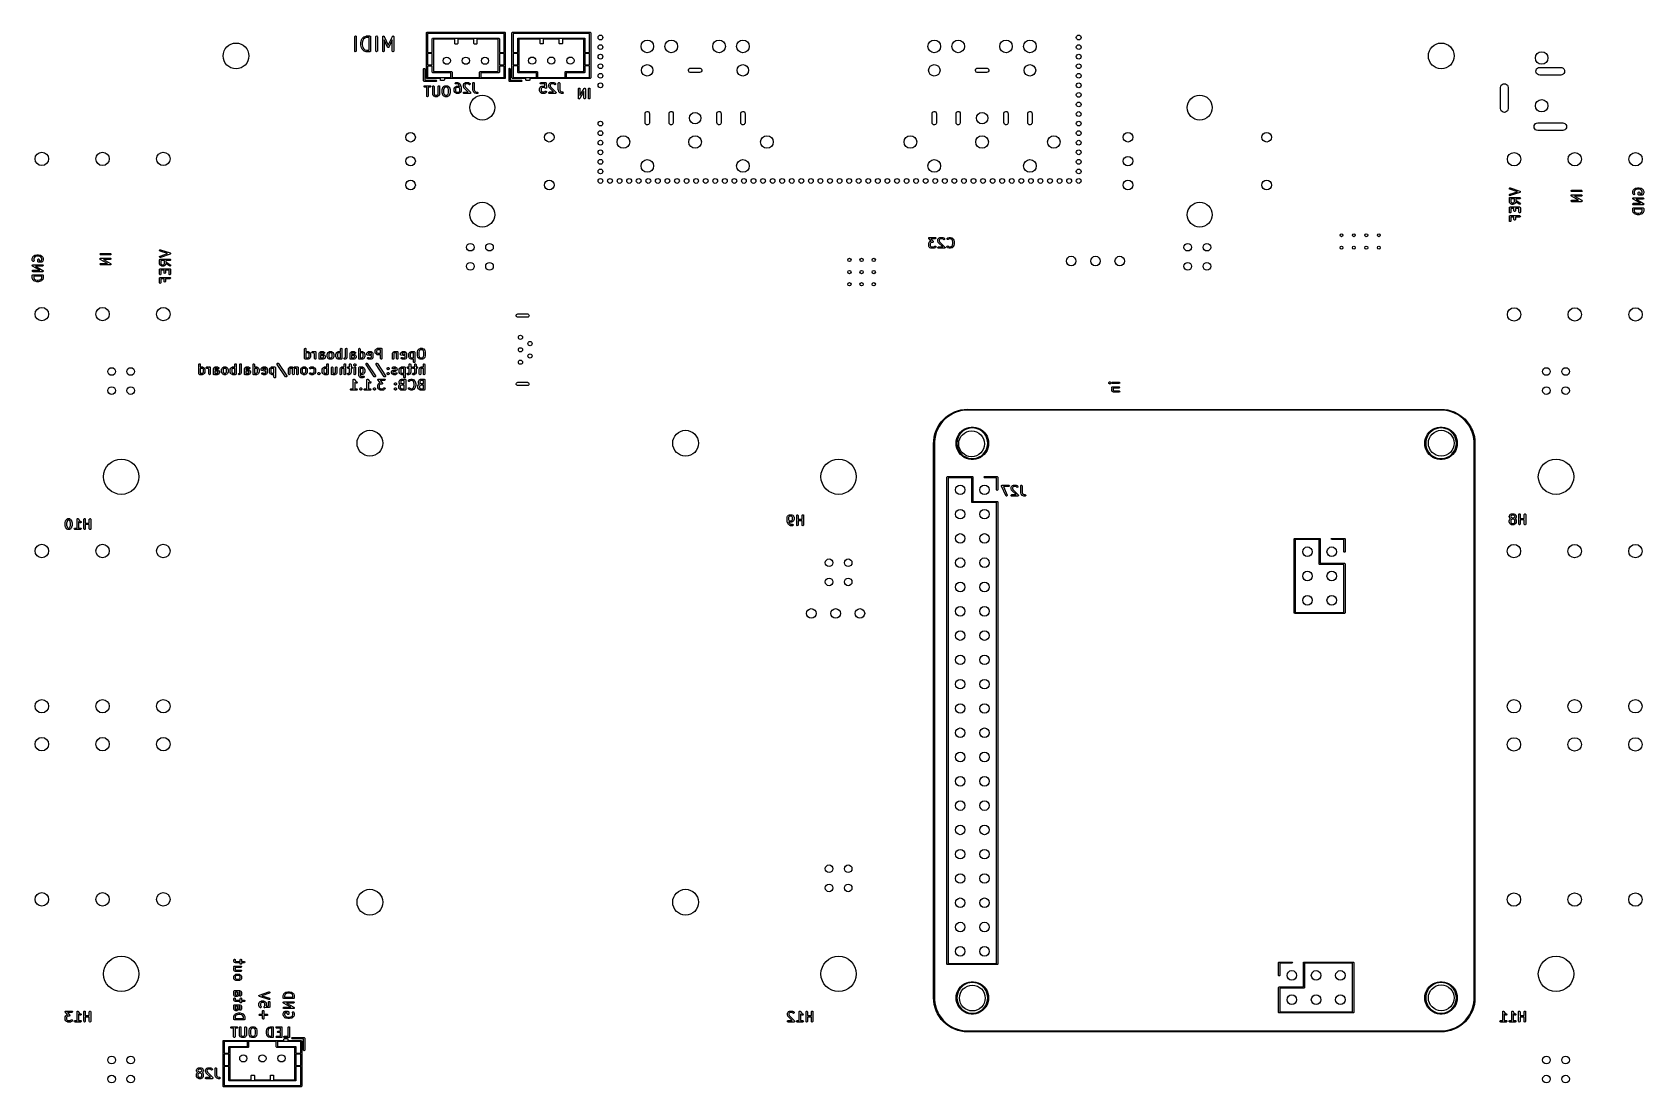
# Model space of a CAD drawing. Extents: x 0.81 to 7.45, y -5.15 to -0.81.
import ezdxf

# ---------------------------------------------------------------- set-up
doc = ezdxf.new("R2010")
doc.units = 0
doc.header["$MEASUREMENT"] = 0
doc.layers.add('BLACK', color=7, linetype='CONTINUOUS')

msp = doc.modelspace()

# ---------------------------------------------------------------- linework, layer by layer
at = {"layer": 'BLACK', "linetype": 'CONTINUOUS'}
for p, q in [((2.1421, -0.8263), (2.1423, -0.8253)), ((2.1421, -0.8854), (2.1421, -0.8263)), ((2.1423, -0.8253), (2.1436, -0.8238)), ((2.1436, -0.8238), (2.1456, -0.8234)), ((2.1456, -0.8234), (2.1474, -0.8244)), ((2.1474, -0.8244), (2.1481, -0.8263)), ((2.1481, -0.8263), (2.1481, -0.8854)), ((2.1675, -0.8509), (2.1704, -0.8397)), ((2.1676, -0.8511), (2.1675, -0.8509)), ((2.1675, -0.8516), (2.1676, -0.8511)), ((2.1675, -0.8601), (2.1675, -0.8516)), ((2.1675, -0.8602), (2.1675, -0.8601)), ((2.1675, -0.8608), (2.1675, -0.8602)), ((2.1704, -0.872), (2.1675, -0.8608)), ((2.1704, -0.8397), (2.1706, -0.8392)), ((2.1706, -0.8391), (2.1734, -0.8334)), ((2.1706, -0.8392), (2.1706, -0.8391)), ((2.1734, -0.8334), (2.1739, -0.8327)), ((2.176, -0.8414), (2.1734, -0.852)), ((2.1734, -0.852), (2.1734, -0.8597)), ((2.1734, -0.8597), (2.176, -0.8703)), ((2.1739, -0.8327), (2.1796, -0.827)), ((2.1739, -0.8327), (2.1739, -0.8327)), ((2.1785, -0.8365), (2.176, -0.8414)), ((2.1833, -0.8317), (2.1785, -0.8365)), ((2.1796, -0.827), (2.1804, -0.8265)), ((2.1804, -0.8265), (2.1806, -0.8264)), ((2.1806, -0.8264), (2.1807, -0.8263)), ((2.1807, -0.8263), (2.1892, -0.8235)), ((2.1906, -0.8293), (2.1833, -0.8317)), ((2.1892, -0.8235), (2.19, -0.8234)), ((2.19, -0.8234), (2.1901, -0.8234)), ((2.1901, -0.8234), (2.2042, -0.8234)), ((2.2012, -0.8293), (2.1906, -0.8293)), ((2.2012, -0.8824), (2.2012, -0.8293)), ((2.2042, -0.8234), (2.2045, -0.8234)), ((2.2045, -0.8234), (2.2047, -0.8234)), ((2.2047, -0.8234), (2.2048, -0.8235)), ((2.2048, -0.8235), (2.2052, -0.8235)), ((2.2052, -0.8235), (2.2058, -0.824)), ((2.2058, -0.824), (2.2064, -0.8244)), ((2.2064, -0.8244), (2.2065, -0.8247)), ((2.2065, -0.8247), (2.2067, -0.8248)), ((2.2067, -0.8248), (2.2068, -0.8256)), ((2.2068, -0.8256), (2.2071, -0.8263)), ((2.2071, -0.8263), (2.2071, -0.8854)), ((2.2293, -0.8263), (2.2295, -0.8253)), ((2.2293, -0.8854), (2.2293, -0.8263)), ((2.2295, -0.8253), (2.2308, -0.8238)), ((2.2308, -0.8238), (2.2328, -0.8234)), ((2.2328, -0.8234), (2.2345, -0.8244)), ((2.2345, -0.8244), (2.2352, -0.8263)), ((2.2352, -0.8263), (2.2352, -0.8854)), ((2.2574, -0.8263), (2.2576, -0.8253)), ((2.2574, -0.8854), (2.2574, -0.8263)), ((2.2576, -0.8253), (2.2579, -0.825)), ((2.2579, -0.825), (2.258, -0.8246)), ((2.258, -0.8246), (2.2585, -0.8243)), ((2.2585, -0.8243), (2.2589, -0.8238)), ((2.2589, -0.8238), (2.2593, -0.8237)), ((2.2593, -0.8237), (2.2596, -0.8235)), ((2.2596, -0.8235), (2.2603, -0.8235)), ((2.2603, -0.8235), (2.2609, -0.8234)), ((2.2609, -0.8234), (2.2613, -0.8236)), ((2.2613, -0.8236), (2.2616, -0.8236)), ((2.2616, -0.8236), (2.2621, -0.8241)), ((2.2621, -0.8241), (2.2627, -0.8244)), ((2.2627, -0.8244), (2.2628, -0.8248)), ((2.2628, -0.8248), (2.2631, -0.8251)), ((2.2631, -0.8251), (2.2801, -0.8615)), ((2.2774, -0.8698), (2.2634, -0.8396)), ((2.2634, -0.8396), (2.2634, -0.8854)), ((2.2801, -0.8615), (2.2971, -0.8251)), ((2.2968, -0.8396), (2.2828, -0.8698)), ((2.2968, -0.8854), (2.2968, -0.8396)), ((2.2971, -0.8251), (2.2977, -0.8242)), ((2.2977, -0.8242), (2.298, -0.8241)), ((2.298, -0.8241), (2.2983, -0.8238)), ((2.2983, -0.8238), (2.2989, -0.8237)), ((2.2989, -0.8237), (2.2995, -0.8234)), ((2.2995, -0.8234), (2.2999, -0.8235)), ((2.2999, -0.8235), (2.3003, -0.8234)), ((2.3003, -0.8234), (2.3008, -0.8237)), ((2.3008, -0.8237), (2.3015, -0.8239)), ((2.3015, -0.8239), (2.3017, -0.8242)), ((2.3017, -0.8242), (2.302, -0.8244)), ((2.302, -0.8244), (2.3023, -0.825)), ((2.3023, -0.825), (2.3026, -0.8256)), ((2.3026, -0.8256), (2.3026, -0.826)), ((2.3026, -0.826), (2.3027, -0.8263)), ((2.3027, -0.8263), (2.3027, -0.8854)), ((2.4374, -0.8106), (2.4381, -0.809)), ((2.4374, -0.9965), (2.4374, -0.8106)), ((2.4381, -0.809), (2.4398, -0.8083)), ((2.4398, -0.8083), (2.7594, -0.8083)), ((2.4421, -0.813), (2.4421, -0.8913)), ((2.7571, -0.813), (2.4421, -0.813)), ((2.4614, -0.8346), (2.4621, -0.833)), ((2.4614, -0.8913), (2.4614, -0.8346)), ((2.4621, -0.833), (2.4638, -0.8323)), ((2.4638, -0.8323), (2.7354, -0.8323)), ((2.5539, -0.837), (2.4661, -0.837)), ((2.4661, -0.837), (2.4661, -0.9701)), ((2.5539, -0.8543), (2.5539, -0.837)), ((2.5546, -0.856), (2.5539, -0.8543)), ((2.5563, -0.8567), (2.5546, -0.856)), ((2.5602, -0.8567), (2.5563, -0.8567)), ((2.5642, -0.8567), (2.5602, -0.8567)), ((2.5658, -0.856), (2.5642, -0.8567)), ((2.5665, -0.8543), (2.5658, -0.856)), ((2.6327, -0.837), (2.5665, -0.837)), ((2.5665, -0.837), (2.5665, -0.8543)), ((2.6327, -0.8543), (2.6327, -0.837)), ((2.6334, -0.856), (2.6327, -0.8543)), ((2.635, -0.8567), (2.6334, -0.856)), ((2.639, -0.8567), (2.635, -0.8567)), ((2.6429, -0.8567), (2.639, -0.8567)), ((2.6446, -0.856), (2.6429, -0.8567)), ((2.6453, -0.8543), (2.6446, -0.856)), ((2.6453, -0.837), (2.6453, -0.8543)), ((2.7331, -0.837), (2.6453, -0.837)), ((2.7331, -0.9701), (2.7331, -0.837)), ((2.7354, -0.8323), (2.7371, -0.833)), ((2.7371, -0.833), (2.7378, -0.8346)), ((2.7378, -0.8346), (2.7378, -0.8913)), ((2.7571, -0.8913), (2.7571, -0.813)), ((2.7594, -0.8083), (2.7611, -0.809)), ((2.7611, -0.809), (2.7618, -0.8106)), ((2.7618, -0.8106), (2.7618, -0.9965)), ((2.789, -0.8102), (2.7897, -0.8086)), ((2.789, -0.9961), (2.789, -0.8102)), ((2.7897, -0.8086), (2.7913, -0.8079)), ((2.7913, -0.8079), (3.111, -0.8079)), ((2.7937, -0.8126), (2.7937, -0.8909)), ((3.1087, -0.8126), (2.7937, -0.8126)), ((2.813, -0.8343), (2.8137, -0.8326)), ((2.813, -0.8909), (2.813, -0.8343)), ((2.8137, -0.8326), (2.8154, -0.8319)), ((2.8154, -0.8319), (3.087, -0.8319)), ((2.9055, -0.8366), (2.8177, -0.8366)), ((2.8177, -0.8366), (2.8177, -0.9697)), ((2.9055, -0.8539), (2.9055, -0.8366)), ((2.9062, -0.8556), (2.9055, -0.8539)), ((2.9079, -0.8563), (2.9062, -0.8556)), ((2.9118, -0.8563), (2.9079, -0.8563)), ((2.9157, -0.8563), (2.9118, -0.8563)), ((2.9174, -0.8556), (2.9157, -0.8563)), ((2.9181, -0.8539), (2.9174, -0.8556)), ((2.9843, -0.8366), (2.9181, -0.8366)), ((2.9181, -0.8366), (2.9181, -0.8539)), ((2.9843, -0.8539), (2.9843, -0.8366)), ((2.9849, -0.8556), (2.9843, -0.8539)), ((2.9866, -0.8563), (2.9849, -0.8556)), ((2.9906, -0.8563), (2.9866, -0.8563)), ((2.9945, -0.8563), (2.9906, -0.8563)), ((2.9962, -0.8556), (2.9945, -0.8563)), ((2.9969, -0.8539), (2.9962, -0.8556)), ((2.9969, -0.8366), (2.9969, -0.8539)), ((3.0846, -0.8366), (2.9969, -0.8366)), ((3.0846, -0.9697), (3.0846, -0.8366)), ((3.087, -0.8319), (3.0887, -0.8326)), ((3.0887, -0.8326), (3.0894, -0.8343)), ((3.0894, -0.8343), (3.0894, -0.8909)), ((3.1087, -0.8909), (3.1087, -0.8126)), ((3.111, -0.8079), (3.1127, -0.8086)), ((3.1127, -0.8086), (3.1134, -0.8102)), ((3.1134, -0.8102), (3.1134, -0.9961)), ((2.1428, -0.8873), (2.1421, -0.8854)), ((2.1446, -0.8883), (2.1428, -0.8873)), ((2.1466, -0.8879), (2.1446, -0.8883)), ((2.1479, -0.8864), (2.1466, -0.8879)), ((2.1481, -0.8854), (2.1479, -0.8864)), ((2.1704, -0.8722), (2.1704, -0.872)), ((2.1706, -0.8726), (2.1704, -0.8722)), ((2.1734, -0.8783), (2.1706, -0.8726)), ((2.1739, -0.879), (2.1734, -0.8783)), ((2.1734, -0.8783), (2.1734, -0.8783)), ((2.1796, -0.8847), (2.1739, -0.879)), ((2.176, -0.8703), (2.1785, -0.8752)), ((2.1785, -0.8752), (2.1833, -0.88)), ((2.1797, -0.8847), (2.1796, -0.8847)), ((2.1798, -0.8849), (2.1797, -0.8847)), ((2.1807, -0.8854), (2.1798, -0.8849)), ((2.1892, -0.8882), (2.1807, -0.8854)), ((2.1833, -0.88), (2.1906, -0.8824)), ((2.1901, -0.8883), (2.1892, -0.8882)), ((2.1892, -0.8882), (2.1892, -0.8882)), ((2.2042, -0.8883), (2.1901, -0.8883)), ((2.1906, -0.8824), (2.2012, -0.8824)), ((2.2049, -0.8881), (2.2042, -0.8883)), ((2.2056, -0.8879), (2.2049, -0.8881)), ((2.2058, -0.8877), (2.2056, -0.8879)), ((2.2061, -0.8876), (2.2058, -0.8877)), ((2.2064, -0.887), (2.2061, -0.8876)), ((2.2069, -0.8864), (2.2064, -0.887)), ((2.207, -0.886), (2.2069, -0.8864)), ((2.2071, -0.8854), (2.207, -0.8858)), ((2.207, -0.8858), (2.2071, -0.8859)), ((2.2071, -0.8859), (2.207, -0.886)), ((2.23, -0.8873), (2.2293, -0.8854)), ((2.2318, -0.8883), (2.23, -0.8873)), ((2.2338, -0.8879), (2.2318, -0.8883)), ((2.2351, -0.8864), (2.2338, -0.8879)), ((2.2352, -0.8854), (2.2351, -0.8864)), ((2.2581, -0.8873), (2.2574, -0.8854)), ((2.2599, -0.8883), (2.2581, -0.8873)), ((2.2619, -0.8879), (2.2599, -0.8883)), ((2.2632, -0.8864), (2.2619, -0.8879)), ((2.2634, -0.8854), (2.2632, -0.8864)), ((2.278, -0.8703), (2.2774, -0.8698)), ((2.2784, -0.8709), (2.278, -0.8703)), ((2.2786, -0.871), (2.2784, -0.8709)), ((2.2788, -0.8712), (2.2786, -0.871)), ((2.2796, -0.8712), (2.2788, -0.8712)), ((2.2803, -0.8714), (2.2796, -0.8712)), ((2.2806, -0.8713), (2.2803, -0.8714)), ((2.2809, -0.8714), (2.2806, -0.8713)), ((2.2815, -0.8709), (2.2809, -0.8714)), ((2.2822, -0.8706), (2.2815, -0.8709)), ((2.2824, -0.8703), (2.2822, -0.8706)), ((2.2825, -0.8702), (2.2824, -0.8703)), ((2.2828, -0.8698), (2.2825, -0.8701)), ((2.2825, -0.8701), (2.2825, -0.8702)), ((2.2975, -0.8873), (2.2968, -0.8854)), ((2.2993, -0.8883), (2.2975, -0.8873)), ((2.3012, -0.8879), (2.2993, -0.8883)), ((2.3025, -0.8864), (2.3012, -0.8879)), ((2.3027, -0.8854), (2.3025, -0.8864)), ((2.4421, -0.8913), (2.4614, -0.8913)), ((2.4421, -0.8961), (2.4421, -0.9425)), ((2.4614, -0.8961), (2.4421, -0.8961)), ((2.4614, -0.9425), (2.4614, -0.8961)), ((2.7378, -0.8913), (2.7571, -0.8913)), ((2.7378, -0.8961), (2.7378, -0.9425)), ((2.7571, -0.8961), (2.7378, -0.8961)), ((2.7571, -0.9425), (2.7571, -0.8961)), ((2.7937, -0.8909), (2.813, -0.8909)), ((2.7937, -0.8957), (2.7937, -0.9421)), ((2.813, -0.8957), (2.7937, -0.8957)), ((2.813, -0.9421), (2.813, -0.8957)), ((3.0894, -0.8909), (3.1087, -0.8909)), ((3.0894, -0.8957), (3.0894, -0.9421)), ((3.1087, -0.8957), (3.0894, -0.8957)), ((3.1087, -0.9421), (3.1087, -0.8957)), ((2.4256, -0.9591), (2.4263, -0.9574)), ((2.4256, -1.0083), (2.4256, -0.9591)), ((2.4263, -0.9574), (2.428, -0.9567)), ((2.428, -0.9567), (2.4296, -0.9574)), ((2.4296, -0.9574), (2.4303, -0.9591)), ((2.4303, -0.9591), (2.4303, -1.0059)), ((2.4421, -0.9425), (2.4614, -0.9425)), ((2.4421, -0.9472), (2.4421, -0.9941)), ((2.4614, -0.9472), (2.4421, -0.9472)), ((2.4421, -0.9941), (2.5382, -0.9941)), ((2.4614, -0.9724), (2.4614, -0.9472)), ((2.4621, -0.9741), (2.4614, -0.9724)), ((2.4638, -0.9748), (2.4621, -0.9741)), ((2.5382, -0.9748), (2.4638, -0.9748)), ((2.4661, -0.9701), (2.5406, -0.9701)), ((2.5382, -0.9941), (2.5382, -0.9748)), ((2.5406, -0.9701), (2.5422, -0.9708)), ((2.5422, -0.9708), (2.5429, -0.9724)), ((2.5429, -0.9724), (2.5429, -0.9941)), ((2.5429, -0.9941), (2.6563, -0.9941)), ((2.6563, -0.9724), (2.657, -0.9708)), ((2.6563, -0.9941), (2.6563, -0.9724)), ((2.657, -0.9708), (2.6587, -0.9701)), ((2.6587, -0.9701), (2.7331, -0.9701)), ((2.7354, -0.9748), (2.661, -0.9748)), ((2.661, -0.9748), (2.661, -0.9941)), ((2.661, -0.9941), (2.7571, -0.9941)), ((2.7371, -0.9741), (2.7354, -0.9748)), ((2.7378, -0.9724), (2.7371, -0.9741)), ((2.7378, -0.9425), (2.7571, -0.9425)), ((2.7378, -0.9472), (2.7378, -0.9724)), ((2.7571, -0.9472), (2.7378, -0.9472)), ((2.7571, -0.9941), (2.7571, -0.9472)), ((2.7772, -0.9587), (2.7779, -0.957)), ((2.7772, -1.0079), (2.7772, -0.9587)), ((2.7779, -0.957), (2.7795, -0.9563)), ((2.7795, -0.9563), (2.7812, -0.957)), ((2.7812, -0.957), (2.7819, -0.9587)), ((2.7819, -0.9587), (2.7819, -1.0055)), ((2.7937, -0.9421), (2.813, -0.9421)), ((2.7937, -0.9469), (2.7937, -0.9937)), ((2.813, -0.9469), (2.7937, -0.9469)), ((2.7937, -0.9937), (2.8898, -0.9937)), ((2.813, -0.972), (2.813, -0.9469)), ((2.8137, -0.9737), (2.813, -0.972)), ((2.8154, -0.9744), (2.8137, -0.9737)), ((2.8898, -0.9744), (2.8154, -0.9744)), ((2.8177, -0.9697), (2.8921, -0.9697)), ((2.8898, -0.9937), (2.8898, -0.9744)), ((2.8921, -0.9697), (2.8938, -0.9704)), ((2.8938, -0.9704), (2.8945, -0.972)), ((2.8945, -0.972), (2.8945, -0.9937)), ((2.8945, -0.9937), (3.0079, -0.9937)), ((3.0079, -0.972), (3.0086, -0.9704)), ((3.0079, -0.9937), (3.0079, -0.972)), ((3.0086, -0.9704), (3.0102, -0.9697)), ((3.0102, -0.9697), (3.0846, -0.9697)), ((3.087, -0.9744), (3.0126, -0.9744)), ((3.0126, -0.9744), (3.0126, -0.9937)), ((3.0126, -0.9937), (3.1087, -0.9937)), ((3.0887, -0.9737), (3.087, -0.9744)), ((3.0894, -0.972), (3.0887, -0.9737)), ((3.0894, -0.9421), (3.1087, -0.9421)), ((3.0894, -0.9469), (3.0894, -0.972)), ((3.1087, -0.9469), (3.0894, -0.9469)), ((3.1087, -0.9937), (3.1087, -0.9469)), ((3.5156, -0.9655), (3.516, -0.9618)), ((3.5167, -0.969), (3.5156, -0.9655)), ((3.516, -0.9618), (3.5178, -0.9586)), ((3.5192, -0.9717), (3.5167, -0.969)), ((3.5178, -0.9586), (3.5208, -0.9565)), ((3.5225, -0.9732), (3.5192, -0.9717)), ((3.5208, -0.9565), (3.5244, -0.9557)), ((3.5244, -0.9734), (3.5225, -0.9732)), ((3.5244, -0.9557), (3.5618, -0.9557)), ((3.5618, -0.9734), (3.5244, -0.9734)), ((3.5618, -0.9557), (3.5636, -0.9559)), ((3.5654, -0.9727), (3.5618, -0.9734)), ((3.5636, -0.9559), (3.567, -0.9574)), ((3.5684, -0.9705), (3.5654, -0.9727)), ((3.567, -0.9574), (3.5695, -0.9601)), ((3.5702, -0.9673), (3.5684, -0.9705)), ((3.5695, -0.9601), (3.5706, -0.9636)), ((3.5706, -0.9636), (3.5702, -0.9673)), ((4.6969, -0.9655), (4.6973, -0.9618)), ((4.698, -0.969), (4.6969, -0.9655)), ((4.6973, -0.9618), (4.6991, -0.9586)), ((4.7005, -0.9717), (4.698, -0.969)), ((4.6991, -0.9586), (4.7021, -0.9565)), ((4.7039, -0.9732), (4.7005, -0.9717)), ((4.7021, -0.9565), (4.7057, -0.9557)), ((4.7057, -0.9734), (4.7039, -0.9732)), ((4.7057, -0.9557), (4.7431, -0.9557)), ((4.7431, -0.9734), (4.7057, -0.9734)), ((4.7431, -0.9557), (4.745, -0.9559)), ((4.7467, -0.9727), (4.7431, -0.9734)), ((4.745, -0.9559), (4.7483, -0.9574)), ((4.7497, -0.9705), (4.7467, -0.9727)), ((4.7483, -0.9574), (4.7508, -0.9601)), ((4.7515, -0.9673), (4.7497, -0.9705)), ((4.7508, -0.9601), (4.7519, -0.9636)), ((4.7519, -0.9636), (4.7515, -0.9673)), ((7.0039, -0.9685), (7.0047, -0.9636)), ((7.0047, -0.9734), (7.0039, -0.9685)), ((7.0047, -0.9636), (7.0069, -0.9592)), ((7.0069, -0.9778), (7.0047, -0.9734)), ((7.0069, -0.9592), (7.0104, -0.9558)), ((7.0104, -0.9812), (7.0069, -0.9778)), ((7.0104, -0.9558), (7.0148, -0.9535)), ((7.0148, -0.9835), (7.0104, -0.9812)), ((7.0148, -0.9535), (7.0197, -0.9528)), ((7.0197, -0.9843), (7.0148, -0.9835)), ((7.0197, -0.9528), (7.1063, -0.9528)), ((7.1063, -0.9843), (7.0197, -0.9843)), ((7.1063, -0.9528), (7.1112, -0.9535)), ((7.1112, -0.9835), (7.1063, -0.9843)), ((7.1112, -0.9535), (7.1156, -0.9558)), ((7.1156, -0.9812), (7.1112, -0.9835)), ((7.1156, -0.9558), (7.119, -0.9592)), ((7.119, -0.9778), (7.1156, -0.9812)), ((7.119, -0.9592), (7.1213, -0.9636)), ((7.1213, -0.9734), (7.119, -0.9778)), ((7.1213, -0.9636), (7.122, -0.9685)), ((7.122, -0.9685), (7.1213, -0.9734)), ((2.4263, -1.0099), (2.4256, -1.0083)), ((2.428, -1.0106), (2.4263, -1.0099)), ((2.4274, -1.0306), (2.4284, -1.0288)), ((2.4277, -1.0326), (2.4274, -1.0306)), ((2.4293, -1.0339), (2.4277, -1.0326)), ((2.4772, -1.0106), (2.428, -1.0106)), ((2.4284, -1.0288), (2.4303, -1.0281)), ((2.4303, -1.034), (2.4293, -1.0339)), ((2.4303, -1.0059), (2.4772, -1.0059)), ((2.4303, -1.0281), (2.4528, -1.0281)), ((2.4386, -1.034), (2.4303, -1.034)), ((2.4381, -0.9981), (2.4374, -0.9965)), ((2.4398, -0.9988), (2.4381, -0.9981)), ((2.4386, -1.0705), (2.4386, -1.034)), ((2.4949, -0.9988), (2.4398, -0.9988)), ((2.4528, -1.034), (2.4445, -1.034)), ((2.4445, -1.034), (2.4445, -1.0705)), ((2.4528, -1.0281), (2.4538, -1.0283)), ((2.4547, -1.0334), (2.4528, -1.034)), ((2.4538, -1.0283), (2.4553, -1.0296)), ((2.4557, -1.0316), (2.4547, -1.0334)), ((2.4553, -1.0296), (2.4557, -1.0316)), ((2.463, -1.0311), (2.4631, -1.0301)), ((2.463, -1.063), (2.463, -1.0311)), ((2.4631, -1.0301), (2.4644, -1.0285)), ((2.4644, -1.0285), (2.4664, -1.0282)), ((2.4664, -1.0282), (2.4682, -1.0292)), ((2.4682, -1.0292), (2.4689, -1.0311)), ((2.4689, -1.0311), (2.4689, -1.0623)), ((2.4772, -1.0059), (2.4788, -1.0066)), ((2.4788, -1.0099), (2.4772, -1.0106)), ((2.4788, -1.0066), (2.4795, -1.0083)), ((2.4795, -1.0083), (2.4788, -1.0099)), ((2.4855, -1.0311), (2.4856, -1.0301)), ((2.4855, -1.0623), (2.4855, -1.0311)), ((2.4856, -1.0301), (2.4869, -1.0285)), ((2.4869, -1.0285), (2.4889, -1.0282)), ((2.4889, -1.0282), (2.4907, -1.0292)), ((2.4907, -1.0292), (2.4914, -1.0311)), ((2.4914, -1.0311), (2.4914, -1.063)), ((2.4949, -1.0043), (2.4949, -0.9988)), ((2.4956, -1.006), (2.4949, -1.0043)), ((2.4972, -1.0067), (2.4956, -1.006)), ((2.5091, -1.0067), (2.4972, -1.0067)), ((2.5023, -1.0442), (2.5024, -1.0436)), ((2.5023, -1.0573), (2.5023, -1.0442)), ((2.5024, -1.0575), (2.5023, -1.0573)), ((2.5024, -1.0435), (2.5043, -1.036)), ((2.5024, -1.0436), (2.5024, -1.0435)), ((2.5024, -1.0581), (2.5024, -1.0575)), ((2.5043, -1.0656), (2.5024, -1.0581)), ((2.5043, -1.036), (2.5047, -1.0351)), ((2.5047, -1.0351), (2.5049, -1.0349)), ((2.5049, -1.0349), (2.5051, -1.0346)), ((2.5051, -1.0346), (2.5088, -1.0309)), ((2.5098, -1.0382), (2.5082, -1.0446)), ((2.5082, -1.0446), (2.5082, -1.057)), ((2.5082, -1.057), (2.5098, -1.0633)), ((2.5088, -1.0309), (2.5095, -1.0304)), ((2.5107, -1.006), (2.5091, -1.0067)), ((2.5095, -1.0304), (2.5096, -1.0303)), ((2.5096, -1.0303), (2.5133, -1.0285)), ((2.5127, -1.0354), (2.5098, -1.0382)), ((2.5114, -1.0043), (2.5107, -1.006)), ((2.5406, -0.9988), (2.5114, -0.9988)), ((2.5114, -0.9988), (2.5114, -1.0043)), ((2.5154, -1.034), (2.5127, -1.0354)), ((2.5133, -1.0285), (2.5143, -1.0282)), ((2.5143, -1.0282), (2.5145, -1.0282)), ((2.5145, -1.0282), (2.5147, -1.0281)), ((2.5147, -1.0281), (2.5222, -1.0281)), ((2.5215, -1.034), (2.5154, -1.034)), ((2.5242, -1.0354), (2.5215, -1.034)), ((2.5222, -1.0281), (2.5232, -1.0283)), ((2.5232, -1.0283), (2.5233, -1.0284)), ((2.5233, -1.0284), (2.5235, -1.0285)), ((2.5235, -1.0285), (2.5272, -1.0303)), ((2.527, -1.0382), (2.5242, -1.0354)), ((2.5286, -1.0446), (2.527, -1.0382)), ((2.527, -1.0633), (2.5286, -1.057)), ((2.5272, -1.0303), (2.5279, -1.0309)), ((2.5279, -1.0309), (2.528, -1.0309)), ((2.528, -1.0309), (2.5317, -1.0346)), ((2.5286, -1.057), (2.5286, -1.0446)), ((2.5317, -1.0346), (2.5323, -1.0355)), ((2.5323, -1.0355), (2.5324, -1.0358)), ((2.5324, -1.0358), (2.5325, -1.036)), ((2.5325, -1.036), (2.5344, -1.0435)), ((2.5344, -1.0581), (2.5325, -1.0656)), ((2.5344, -1.0435), (2.5344, -1.0441)), ((2.5344, -1.0441), (2.5345, -1.0442)), ((2.5345, -1.0573), (2.5344, -1.0579)), ((2.5344, -1.0579), (2.5344, -1.0581)), ((2.5345, -1.0442), (2.5345, -1.0573)), ((2.6587, -0.9988), (2.5406, -0.9988)), ((2.5517, -1.0404), (2.5518, -1.0394)), ((2.5517, -1.0498), (2.5517, -1.0404)), ((2.5517, -1.0499), (2.5517, -1.0498)), ((2.5517, -1.0501), (2.5517, -1.0499)), ((2.552, -1.0511), (2.5517, -1.0501)), ((2.5518, -1.0394), (2.552, -1.0393)), ((2.552, -1.0391), (2.5538, -1.0353)), ((2.552, -1.0393), (2.552, -1.0391)), ((2.5538, -1.0548), (2.552, -1.0511)), ((2.5538, -1.0353), (2.5544, -1.0346)), ((2.5539, -1.0549), (2.5538, -1.0548)), ((2.5544, -1.0556), (2.5539, -1.0549)), ((2.5544, -1.0346), (2.5563, -1.0327)), ((2.5544, -1.0346), (2.5544, -1.0346)), ((2.5563, -1.0575), (2.5544, -1.0556)), ((2.5555, -1.0174), (2.5565, -1.0156)), ((2.5558, -1.0194), (2.5555, -1.0174)), ((2.5574, -1.0207), (2.5558, -1.0194)), ((2.5563, -1.0327), (2.557, -1.0322)), ((2.557, -1.058), (2.5563, -1.0575)), ((2.5563, -1.0575), (2.5563, -1.0575)), ((2.5565, -1.0156), (2.5584, -1.015)), ((2.557, -1.0321), (2.5608, -1.0303)), ((2.557, -1.0322), (2.557, -1.0321)), ((2.5608, -1.0599), (2.557, -1.058)), ((2.5584, -1.0209), (2.5574, -1.0207)), ((2.5589, -1.0384), (2.5576, -1.0411)), ((2.5576, -1.0411), (2.5576, -1.0491)), ((2.5576, -1.0491), (2.5589, -1.0518)), ((2.5584, -1.015), (2.5659, -1.015)), ((2.5652, -1.0209), (2.5584, -1.0209)), ((2.5601, -1.0372), (2.5589, -1.0384)), ((2.5589, -1.0518), (2.5601, -1.053)), ((2.5628, -1.0359), (2.5601, -1.0372)), ((2.5601, -1.053), (2.5628, -1.0543)), ((2.5608, -1.0303), (2.5618, -1.03)), ((2.561, -1.0599), (2.5608, -1.0599)), ((2.5611, -1.0601), (2.561, -1.0599)), ((2.5621, -1.0602), (2.5611, -1.0601)), ((2.5618, -1.03), (2.5619, -1.03)), ((2.5619, -1.03), (2.5621, -1.03)), ((2.5621, -1.03), (2.5696, -1.03)), ((2.5696, -1.0602), (2.5621, -1.0602)), ((2.5689, -1.0359), (2.5628, -1.0359)), ((2.5628, -1.0543), (2.5689, -1.0543)), ((2.5679, -1.0222), (2.5652, -1.0209)), ((2.5659, -1.015), (2.5669, -1.0151)), ((2.5669, -1.0151), (2.567, -1.0152)), ((2.567, -1.0152), (2.5672, -1.0153)), ((2.5672, -1.0153), (2.5709, -1.0171)), ((2.5692, -1.0235), (2.5679, -1.0222)), ((2.5716, -1.0372), (2.5689, -1.0359)), ((2.5689, -1.0543), (2.5716, -1.053)), ((2.5725, -1.0285), (2.5692, -1.0235)), ((2.5696, -1.03), (2.5706, -1.0301)), ((2.5698, -1.0602), (2.5696, -1.0602)), ((2.5699, -1.0602), (2.5698, -1.0602)), ((2.5709, -1.0599), (2.5699, -1.0602)), ((2.5706, -1.0301), (2.5708, -1.0302)), ((2.5708, -1.0302), (2.5709, -1.0303)), ((2.5709, -1.0171), (2.5716, -1.0177)), ((2.5709, -1.0303), (2.5732, -1.0314)), ((2.5747, -1.058), (2.5709, -1.0599)), ((2.5716, -1.0177), (2.5717, -1.0177)), ((2.5728, -1.0384), (2.5716, -1.0372)), ((2.5716, -1.053), (2.5728, -1.0518)), ((2.5717, -1.0177), (2.5736, -1.0196)), ((2.5732, -1.0314), (2.5725, -1.0285)), ((2.5742, -1.0411), (2.5728, -1.0384)), ((2.5728, -1.0518), (2.5742, -1.0491)), ((2.5736, -1.0196), (2.5738, -1.0199)), ((2.5738, -1.0199), (2.5739, -1.02)), ((2.5739, -1.02), (2.5777, -1.0256)), ((2.5742, -1.0491), (2.5742, -1.0411)), ((2.5754, -1.0575), (2.5747, -1.058)), ((2.5747, -1.058), (2.5747, -1.058)), ((2.5773, -1.0556), (2.5754, -1.0575)), ((2.5779, -1.0548), (2.5773, -1.0556)), ((2.5773, -1.0556), (2.5773, -1.0556)), ((2.5777, -1.0256), (2.5781, -1.0265)), ((2.5798, -1.0511), (2.5779, -1.0548)), ((2.5781, -1.0265), (2.5781, -1.0266)), ((2.5781, -1.0266), (2.58, -1.0341)), ((2.5799, -1.0508), (2.5798, -1.0509)), ((2.5798, -1.0509), (2.5798, -1.0511)), ((2.5801, -1.0498), (2.5799, -1.0508)), ((2.58, -1.0341), (2.58, -1.0347)), ((2.58, -1.0347), (2.5801, -1.0348)), ((2.5801, -1.0348), (2.5801, -1.0498)), ((2.5892, -1.0254), (2.5893, -1.0244)), ((2.5892, -1.0292), (2.5892, -1.0254)), ((2.5893, -1.0301), (2.5892, -1.0292)), ((2.5892, -1.0292), (2.5892, -1.0292)), ((2.5892, -1.0568), (2.5902, -1.055)), ((2.5896, -1.0588), (2.5892, -1.0568)), ((2.5893, -1.0244), (2.5894, -1.0243)), ((2.5912, -1.0357), (2.5893, -1.0301)), ((2.5894, -1.0243), (2.5895, -1.0241)), ((2.5895, -1.0241), (2.5913, -1.0203)), ((2.5911, -1.0601), (2.5896, -1.0588)), ((2.5902, -1.055), (2.5921, -1.0543)), ((2.5921, -1.0602), (2.5911, -1.0601)), ((2.5913, -1.0359), (2.5912, -1.0357)), ((2.5913, -1.0203), (2.5919, -1.0196)), ((2.5913, -1.036), (2.5913, -1.0359)), ((2.5919, -1.0369), (2.5913, -1.036)), ((2.5919, -1.0196), (2.5938, -1.0177)), ((2.5919, -1.0196), (2.5919, -1.0196)), ((2.6094, -1.0543), (2.5919, -1.0369)), ((2.5921, -1.0543), (2.6094, -1.0543)), ((2.6165, -1.0602), (2.5921, -1.0602)), ((2.5938, -1.0177), (2.5945, -1.0172)), ((2.5945, -1.0171), (2.5983, -1.0153)), ((2.5945, -1.0172), (2.5945, -1.0171)), ((2.5964, -1.0234), (2.5951, -1.0261)), ((2.5951, -1.0261), (2.5951, -1.0287)), ((2.5951, -1.0287), (2.5966, -1.0332)), ((2.5976, -1.0222), (2.5964, -1.0234)), ((2.5966, -1.0332), (2.6186, -1.0552)), ((2.6003, -1.0209), (2.5976, -1.0222)), ((2.5983, -1.0153), (2.5993, -1.015)), ((2.5993, -1.015), (2.5994, -1.015)), ((2.5994, -1.015), (2.5996, -1.015)), ((2.5996, -1.015), (2.609, -1.015)), ((2.6083, -1.0209), (2.6003, -1.0209)), ((2.611, -1.0222), (2.6083, -1.0209)), ((2.609, -1.015), (2.61, -1.0151)), ((2.61, -1.0151), (2.6101, -1.0152)), ((2.6101, -1.0152), (2.6103, -1.0153)), ((2.6103, -1.0153), (2.6141, -1.0171)), ((2.6125, -1.0237), (2.611, -1.0222)), ((2.6143, -1.0246), (2.6125, -1.0237)), ((2.6141, -1.0171), (2.6148, -1.0177)), ((2.6163, -1.0241), (2.6143, -1.0246)), ((2.6148, -1.0177), (2.6148, -1.0177)), ((2.6148, -1.0177), (2.6167, -1.0196)), ((2.6175, -1.0224), (2.6163, -1.0241)), ((2.6173, -1.0599), (2.6165, -1.0602)), ((2.6167, -1.0196), (2.6173, -1.0204)), ((2.6173, -1.0204), (2.6175, -1.0224)), ((2.6182, -1.0597), (2.6173, -1.0599)), ((2.6183, -1.0596), (2.6182, -1.0597)), ((2.6184, -1.0595), (2.6183, -1.0596)), ((2.6188, -1.0588), (2.6184, -1.0595)), ((2.6186, -1.0552), (2.6189, -1.0557)), ((2.6193, -1.058), (2.6188, -1.0588)), ((2.6189, -1.0557), (2.619, -1.0558)), ((2.619, -1.0558), (2.6191, -1.0559)), ((2.6191, -1.0559), (2.6192, -1.056)), ((2.6192, -1.056), (2.6192, -1.0569)), ((2.6192, -1.0569), (2.6194, -1.0578)), ((2.6194, -1.0578), (2.6193, -1.0579)), ((2.6193, -1.0579), (2.6193, -1.058)), ((2.6285, -1.0179), (2.6287, -1.0169)), ((2.6285, -1.046), (2.6285, -1.0179)), ((2.6285, -1.0461), (2.6285, -1.046)), ((2.6287, -1.047), (2.6285, -1.0461)), ((2.6287, -1.0169), (2.63, -1.0153)), ((2.6306, -1.0526), (2.6287, -1.047)), ((2.63, -1.0153), (2.632, -1.015)), ((2.6307, -1.0527), (2.6306, -1.0526)), ((2.6307, -1.0529), (2.6307, -1.0527)), ((2.6313, -1.0537), (2.6307, -1.0529)), ((2.635, -1.0575), (2.6313, -1.0537)), ((2.632, -1.015), (2.6337, -1.016)), ((2.6337, -1.016), (2.6344, -1.0179)), ((2.6344, -1.0179), (2.6344, -1.0455)), ((2.6344, -1.0455), (2.6359, -1.0501)), ((2.6352, -1.0576), (2.635, -1.0575)), ((2.6353, -1.0577), (2.6352, -1.0576)), ((2.6362, -1.0582), (2.6353, -1.0577)), ((2.6359, -1.0501), (2.6387, -1.0528)), ((2.6418, -1.0601), (2.6362, -1.0582)), ((2.6387, -1.0528), (2.6432, -1.0543)), ((2.6419, -1.0601), (2.6418, -1.0601)), ((2.6427, -1.0602), (2.6419, -1.0601)), ((2.6465, -1.0602), (2.6427, -1.0602)), ((2.6432, -1.0543), (2.6465, -1.0543)), ((2.6465, -1.0543), (2.6475, -1.0545)), ((2.6484, -1.0595), (2.6465, -1.0602)), ((2.6475, -1.0545), (2.649, -1.0558)), ((2.6494, -1.0578), (2.6484, -1.0595)), ((2.649, -1.0558), (2.6494, -1.0578)), ((2.7594, -0.9988), (2.6587, -0.9988)), ((2.7611, -0.9981), (2.7594, -0.9988)), ((2.7618, -0.9965), (2.7611, -0.9981)), ((2.7779, -1.0095), (2.7772, -1.0079)), ((2.7795, -1.0102), (2.7779, -1.0095)), ((2.8287, -1.0102), (2.7795, -1.0102)), ((2.7819, -1.0055), (2.8287, -1.0055)), ((2.7897, -0.9977), (2.789, -0.9961)), ((2.7913, -0.9984), (2.7897, -0.9977)), ((2.8465, -0.9984), (2.7913, -0.9984)), ((2.8287, -1.0055), (2.8304, -1.0062)), ((2.8304, -1.0095), (2.8287, -1.0102)), ((2.8304, -1.0062), (2.8311, -1.0079)), ((2.8311, -1.0079), (2.8304, -1.0095)), ((2.8465, -1.0039), (2.8465, -0.9984)), ((2.8471, -1.0056), (2.8465, -1.0039)), ((2.8488, -1.0063), (2.8471, -1.0056)), ((2.8606, -1.0063), (2.8488, -1.0063)), ((2.8623, -1.0056), (2.8606, -1.0063)), ((2.863, -1.0039), (2.8623, -1.0056)), ((2.8921, -0.9984), (2.863, -0.9984)), ((2.863, -0.9984), (2.863, -1.0039)), ((3.0102, -0.9984), (2.8921, -0.9984)), ((2.9032, -1.04), (2.9034, -1.039)), ((2.9032, -1.0494), (2.9032, -1.04)), ((2.9033, -1.0495), (2.9032, -1.0494)), ((2.9033, -1.0497), (2.9033, -1.0495)), ((2.9035, -1.0507), (2.9033, -1.0497)), ((2.9034, -1.039), (2.9035, -1.0389)), ((2.9035, -1.0387), (2.9054, -1.0349)), ((2.9035, -1.0389), (2.9035, -1.0387)), ((2.9054, -1.0545), (2.9035, -1.0507)), ((2.9052, -1.017), (2.9062, -1.0153)), ((2.9055, -1.019), (2.9052, -1.017)), ((2.9054, -1.0349), (2.9059, -1.0342)), ((2.9055, -1.0545), (2.9054, -1.0545)), ((2.9071, -1.0203), (2.9055, -1.019)), ((2.906, -1.0552), (2.9055, -1.0545)), ((2.9059, -1.0342), (2.906, -1.0342)), ((2.906, -1.0342), (2.9078, -1.0323)), ((2.9078, -1.0571), (2.906, -1.0552)), ((2.9062, -1.0153), (2.9081, -1.0146)), ((2.9081, -1.0205), (2.9071, -1.0203)), ((2.9078, -1.0323), (2.9086, -1.0318)), ((2.9079, -1.0571), (2.9078, -1.0571)), ((2.9086, -1.0576), (2.9079, -1.0571)), ((2.9081, -1.0146), (2.9268, -1.0146)), ((2.9241, -1.0205), (2.9081, -1.0205)), ((2.9086, -1.0317), (2.9124, -1.0299)), ((2.9086, -1.0318), (2.9086, -1.0317)), ((2.9124, -1.0595), (2.9086, -1.0576)), ((2.9105, -1.038), (2.9091, -1.0407)), ((2.9091, -1.0407), (2.9091, -1.0487)), ((2.9091, -1.0487), (2.9105, -1.0514)), ((2.9117, -1.0368), (2.9105, -1.038)), ((2.9105, -1.0514), (2.9117, -1.0526)), ((2.9144, -1.0355), (2.9117, -1.0368)), ((2.9117, -1.0526), (2.9144, -1.0539)), ((2.9124, -1.0299), (2.9133, -1.0296)), ((2.9125, -1.0595), (2.9124, -1.0595)), ((2.9127, -1.0597), (2.9125, -1.0595)), ((2.9137, -1.0598), (2.9127, -1.0597)), ((2.9133, -1.0296), (2.9135, -1.0296)), ((2.9135, -1.0296), (2.9137, -1.0296)), ((2.9137, -1.0296), (2.9231, -1.0296)), ((2.9231, -1.0598), (2.9137, -1.0598)), ((2.9224, -1.0355), (2.9144, -1.0355)), ((2.9144, -1.0539), (2.9224, -1.0539)), ((2.9251, -1.0368), (2.9224, -1.0355)), ((2.9224, -1.0539), (2.9251, -1.0526)), ((2.9231, -1.0296), (2.9241, -1.0297)), ((2.9232, -1.0598), (2.9231, -1.0598)), ((2.9234, -1.0598), (2.9232, -1.0598)), ((2.9244, -1.0595), (2.9234, -1.0598)), ((2.9251, -1.0302), (2.9241, -1.0205)), ((2.9241, -1.0297), (2.9242, -1.0298)), ((2.9242, -1.0298), (2.9244, -1.0299)), ((2.9244, -1.0299), (2.9251, -1.0302)), ((2.9281, -1.0576), (2.9244, -1.0595)), ((2.9266, -1.0383), (2.9251, -1.0368)), ((2.9251, -1.0526), (2.9266, -1.051)), ((2.9266, -1.0384), (2.9266, -1.0383)), ((2.9275, -1.0388), (2.9266, -1.0384)), ((2.9266, -1.0384), (2.9266, -1.0384)), ((2.9266, -1.051), (2.9274, -1.0505)), ((2.9268, -1.0146), (2.927, -1.0146)), ((2.927, -1.0146), (2.927, -1.0146)), ((2.927, -1.0146), (2.9271, -1.0146)), ((2.9271, -1.0146), (2.9278, -1.0147)), ((2.9274, -1.0505), (2.9294, -1.0503)), ((2.9284, -1.0392), (2.9275, -1.0388)), ((2.9278, -1.0147), (2.9283, -1.0151)), ((2.9282, -1.0576), (2.9281, -1.0576)), ((2.9289, -1.0571), (2.9282, -1.0576)), ((2.9283, -1.0151), (2.9289, -1.0154)), ((2.9285, -1.0392), (2.9284, -1.0392)), ((2.9284, -1.0392), (2.9284, -1.0392)), ((2.9294, -1.0389), (2.9285, -1.0392)), ((2.9289, -1.0154), (2.9291, -1.0158)), ((2.9308, -1.0552), (2.9289, -1.0571)), ((2.9291, -1.0158), (2.9294, -1.016)), ((2.9294, -1.016), (2.9295, -1.0167)), ((2.9304, -1.0387), (2.9294, -1.0389)), ((2.9294, -1.0503), (2.9311, -1.0514)), ((2.9295, -1.0167), (2.9297, -1.0172)), ((2.9297, -1.0172), (2.9316, -1.036)), ((2.931, -1.0378), (2.9304, -1.0387)), ((2.9304, -1.0387), (2.9304, -1.0387)), ((2.9304, -1.0387), (2.9304, -1.0387)), ((2.9316, -1.0534), (2.9308, -1.0552)), ((2.9315, -1.037), (2.931, -1.0378)), ((2.9311, -1.0514), (2.9316, -1.0534)), ((2.9316, -1.036), (2.9315, -1.037)), ((2.9315, -1.037), (2.9315, -1.037)), ((2.9315, -1.037), (2.9315, -1.037)), ((2.9407, -1.025), (2.9409, -1.024)), ((2.9407, -1.0288), (2.9407, -1.025)), ((2.9408, -1.0288), (2.9407, -1.0288)), ((2.9409, -1.0297), (2.9408, -1.0288)), ((2.9408, -1.0564), (2.9418, -1.0546)), ((2.9411, -1.0584), (2.9408, -1.0564)), ((2.9409, -1.024), (2.941, -1.0239)), ((2.9428, -1.0353), (2.9409, -1.0297)), ((2.941, -1.0237), (2.9429, -1.0199)), ((2.941, -1.0239), (2.941, -1.0237)), ((2.9427, -1.0597), (2.9411, -1.0584)), ((2.9418, -1.0546), (2.9437, -1.0539)), ((2.9437, -1.0598), (2.9427, -1.0597)), ((2.9429, -1.0355), (2.9428, -1.0353)), ((2.9429, -1.0199), (2.9434, -1.0192)), ((2.9429, -1.0356), (2.9429, -1.0355)), ((2.9435, -1.0365), (2.9429, -1.0356)), ((2.9434, -1.0192), (2.9435, -1.0192)), ((2.9435, -1.0192), (2.9453, -1.0173)), ((2.9609, -1.0539), (2.9435, -1.0365)), ((2.9437, -1.0539), (2.9609, -1.0539)), ((2.9681, -1.0598), (2.9437, -1.0598)), ((2.9453, -1.0173), (2.9461, -1.0168)), ((2.9461, -1.0167), (2.9499, -1.0149)), ((2.9461, -1.0168), (2.9461, -1.0167)), ((2.948, -1.023), (2.9466, -1.0257)), ((2.9466, -1.0257), (2.9466, -1.0283)), ((2.9466, -1.0283), (2.9481, -1.0328)), ((2.9492, -1.0218), (2.948, -1.023)), ((2.9481, -1.0328), (2.9701, -1.0548)), ((2.9519, -1.0205), (2.9492, -1.0218)), ((2.9499, -1.0149), (2.9508, -1.0146)), ((2.9508, -1.0146), (2.951, -1.0146)), ((2.951, -1.0146), (2.9512, -1.0146)), ((2.9512, -1.0146), (2.9606, -1.0146)), ((2.9599, -1.0205), (2.9519, -1.0205)), ((2.9626, -1.0218), (2.9599, -1.0205)), ((2.9606, -1.0146), (2.9616, -1.0147)), ((2.9616, -1.0147), (2.9617, -1.0149)), ((2.9617, -1.0149), (2.9619, -1.0149)), ((2.9619, -1.0149), (2.9656, -1.0167)), ((2.9641, -1.0233), (2.9626, -1.0218)), ((2.9659, -1.0242), (2.9641, -1.0233)), ((2.9656, -1.0167), (2.9663, -1.0173)), ((2.9679, -1.0237), (2.9659, -1.0242)), ((2.9663, -1.0173), (2.9664, -1.0173)), ((2.9664, -1.0173), (2.9683, -1.0192)), ((2.969, -1.022), (2.9679, -1.0237)), ((2.9689, -1.0595), (2.9681, -1.0598)), ((2.9683, -1.0192), (2.9689, -1.02)), ((2.9689, -1.02), (2.969, -1.022)), ((2.9697, -1.0593), (2.9689, -1.0595)), ((2.9698, -1.0592), (2.9697, -1.0593)), ((2.97, -1.0591), (2.9698, -1.0592)), ((2.9704, -1.0584), (2.97, -1.0591)), ((2.9701, -1.0548), (2.9705, -1.0553)), ((2.9709, -1.0576), (2.9704, -1.0584)), ((2.9705, -1.0553), (2.9706, -1.0554)), ((2.9706, -1.0554), (2.9706, -1.0555)), ((2.9706, -1.0555), (2.9707, -1.0556)), ((2.9707, -1.0556), (2.9708, -1.0565)), ((2.9708, -1.0565), (2.971, -1.0574)), ((2.971, -1.0574), (2.9709, -1.0575)), ((2.9709, -1.0575), (2.9709, -1.0576)), ((2.9801, -1.0175), (2.9803, -1.0165)), ((2.9801, -1.0456), (2.9801, -1.0175)), ((2.9801, -1.0457), (2.9801, -1.0456)), ((2.9803, -1.0466), (2.9801, -1.0457)), ((2.9803, -1.0165), (2.9816, -1.015)), ((2.9821, -1.0522), (2.9803, -1.0466)), ((2.9816, -1.015), (2.9836, -1.0146)), ((2.9822, -1.0523), (2.9821, -1.0522)), ((2.9823, -1.0525), (2.9822, -1.0523)), ((2.9828, -1.0533), (2.9823, -1.0525)), ((2.9866, -1.0571), (2.9828, -1.0533)), ((2.9836, -1.0146), (2.9853, -1.0156)), ((2.9853, -1.0156), (2.986, -1.0175)), ((2.986, -1.0175), (2.986, -1.0452)), ((2.986, -1.0452), (2.9875, -1.0497)), ((2.9867, -1.0572), (2.9866, -1.0571)), ((2.9868, -1.0573), (2.9867, -1.0572)), ((2.9877, -1.0578), (2.9868, -1.0573)), ((2.9875, -1.0497), (2.9903, -1.0524)), ((2.9934, -1.0597), (2.9877, -1.0578)), ((2.9903, -1.0524), (2.9948, -1.0539)), ((2.9943, -1.0598), (2.9934, -1.0597)), ((2.9934, -1.0597), (2.9934, -1.0597)), ((2.9981, -1.0598), (2.9943, -1.0598)), ((2.9948, -1.0539), (2.9981, -1.0539)), ((2.9981, -1.0539), (2.9991, -1.0541)), ((2.9999, -1.0591), (2.9981, -1.0598)), ((2.9991, -1.0541), (3.0006, -1.0554)), ((3.001, -1.0574), (2.9999, -1.0591)), ((3.0006, -1.0554), (3.001, -1.0574)), ((3.111, -0.9984), (3.0102, -0.9984)), ((3.063, -1.0405), (3.0632, -1.0395)), ((3.063, -1.0799), (3.063, -1.0405)), ((3.0632, -1.0395), (3.0645, -1.038)), ((3.0645, -1.038), (3.0665, -1.0376)), ((3.0665, -1.0376), (3.0682, -1.0386)), ((3.0682, -1.0386), (3.0689, -1.0405)), ((3.0855, -1.0517), (3.0685, -1.0814)), ((3.0689, -1.0688), (3.0859, -1.0391)), ((3.0689, -1.0405), (3.0689, -1.0688)), ((3.0855, -1.0799), (3.0855, -1.0517)), ((3.0859, -1.0391), (3.0866, -1.0383)), ((3.0866, -1.0383), (3.0868, -1.0382)), ((3.0868, -1.0382), (3.087, -1.038)), ((3.087, -1.038), (3.0877, -1.0379)), ((3.0877, -1.0379), (3.0885, -1.0376)), ((3.0885, -1.0376), (3.0887, -1.0377)), ((3.0887, -1.0377), (3.089, -1.0376)), ((3.089, -1.0376), (3.0896, -1.038)), ((3.0896, -1.038), (3.0904, -1.0383)), ((3.0904, -1.0383), (3.0905, -1.0385)), ((3.0905, -1.0385), (3.0907, -1.0386)), ((3.0907, -1.0386), (3.091, -1.0394)), ((3.091, -1.0394), (3.0914, -1.04)), ((3.0914, -1.04), (3.0913, -1.0403)), ((3.0913, -1.0403), (3.0914, -1.0405)), ((3.0914, -1.0405), (3.0914, -1.0799)), ((3.1043, -1.0405), (3.1044, -1.0395)), ((3.1043, -1.0799), (3.1043, -1.0405)), ((3.1044, -1.0395), (3.1057, -1.038)), ((3.1057, -1.038), (3.1077, -1.0376)), ((3.1077, -1.0376), (3.1095, -1.0386)), ((3.1095, -1.0386), (3.1102, -1.0405)), ((3.1102, -1.0405), (3.1102, -1.0799)), ((3.1127, -0.9977), (3.111, -0.9984)), ((3.1134, -0.9961), (3.1127, -0.9977)), ((6.8583, -1.0354), (6.859, -1.0306)), ((6.8583, -1.122), (6.8583, -1.0354)), ((6.859, -1.0306), (6.8613, -1.0262)), ((6.8613, -1.0262), (6.8648, -1.0227)), ((6.8648, -1.0227), (6.8691, -1.0205)), ((6.8691, -1.0205), (6.874, -1.0197)), ((6.874, -1.0197), (6.8789, -1.0205)), ((6.8789, -1.0205), (6.8833, -1.0227)), ((6.8833, -1.0227), (6.8868, -1.0262)), ((6.8868, -1.0262), (6.889, -1.0306)), ((6.889, -1.0306), (6.8898, -1.0354)), ((6.8898, -1.0354), (6.8898, -1.122)), ((2.4393, -1.0724), (2.4386, -1.0705)), ((2.441, -1.0734), (2.4393, -1.0724)), ((2.443, -1.073), (2.441, -1.0734)), ((2.4443, -1.0715), (2.443, -1.073)), ((2.4445, -1.0705), (2.4443, -1.0715)), ((2.463, -1.0631), (2.463, -1.063)), ((2.463, -1.0633), (2.463, -1.0631)), ((2.4633, -1.0643), (2.463, -1.0633)), ((2.4651, -1.068), (2.4633, -1.0643)), ((2.4652, -1.0681), (2.4651, -1.068)), ((2.4657, -1.0688), (2.4652, -1.0681)), ((2.4676, -1.0707), (2.4657, -1.0688)), ((2.4683, -1.0712), (2.4676, -1.0707)), ((2.4676, -1.0707), (2.4676, -1.0707)), ((2.4721, -1.0731), (2.4683, -1.0712)), ((2.4689, -1.0623), (2.4702, -1.065)), ((2.4702, -1.065), (2.4714, -1.0662)), ((2.4714, -1.0662), (2.4741, -1.0675)), ((2.4723, -1.0731), (2.4721, -1.0731)), ((2.4724, -1.0732), (2.4723, -1.0731)), ((2.4734, -1.0734), (2.4724, -1.0732)), ((2.4809, -1.0734), (2.4734, -1.0734)), ((2.4741, -1.0675), (2.4802, -1.0675)), ((2.4802, -1.0675), (2.4829, -1.0662)), ((2.4811, -1.0734), (2.4809, -1.0734)), ((2.4812, -1.0734), (2.4811, -1.0734)), ((2.4822, -1.0731), (2.4812, -1.0734)), ((2.486, -1.0712), (2.4822, -1.0731)), ((2.4829, -1.0662), (2.4841, -1.065)), ((2.4841, -1.065), (2.4855, -1.0623)), ((2.4867, -1.0707), (2.486, -1.0712)), ((2.486, -1.0712), (2.486, -1.0712)), ((2.4886, -1.0688), (2.4867, -1.0707)), ((2.4892, -1.068), (2.4886, -1.0687)), ((2.4886, -1.0687), (2.4886, -1.0688)), ((2.4911, -1.0643), (2.4892, -1.068)), ((2.4912, -1.064), (2.4911, -1.0641)), ((2.4911, -1.0641), (2.4911, -1.0643)), ((2.4914, -1.063), (2.4912, -1.064)), ((2.5045, -1.0658), (2.5043, -1.0656)), ((2.5045, -1.0661), (2.5045, -1.0658)), ((2.5051, -1.0669), (2.5045, -1.0661)), ((2.5088, -1.0707), (2.5051, -1.0669)), ((2.5089, -1.0707), (2.5088, -1.0707)), ((2.5096, -1.0712), (2.5089, -1.0707)), ((2.5133, -1.0731), (2.5096, -1.0712)), ((2.5098, -1.0633), (2.5127, -1.0662)), ((2.5127, -1.0662), (2.5154, -1.0675)), ((2.5135, -1.0731), (2.5133, -1.0731)), ((2.5136, -1.0732), (2.5135, -1.0731)), ((2.5147, -1.0734), (2.5136, -1.0732)), ((2.5222, -1.0734), (2.5147, -1.0734)), ((2.5154, -1.0675), (2.5215, -1.0675)), ((2.5215, -1.0675), (2.5242, -1.0662)), ((2.5223, -1.0734), (2.5222, -1.0734)), ((2.5225, -1.0734), (2.5223, -1.0734)), ((2.5235, -1.0731), (2.5225, -1.0734)), ((2.5272, -1.0712), (2.5235, -1.0731)), ((2.5242, -1.0662), (2.527, -1.0633)), ((2.5273, -1.0712), (2.5272, -1.0712)), ((2.528, -1.0707), (2.5273, -1.0712)), ((2.5317, -1.0669), (2.528, -1.0707)), ((2.5319, -1.0667), (2.5317, -1.0669)), ((2.5321, -1.0665), (2.5319, -1.0667)), ((2.5325, -1.0656), (2.5321, -1.0665)), ((3.0631, -1.0802), (3.063, -1.0799)), ((3.0631, -1.0804), (3.0631, -1.0802)), ((3.0634, -1.0811), (3.0631, -1.0804)), ((3.0637, -1.0818), (3.0634, -1.0811)), ((3.0639, -1.0819), (3.0637, -1.0818)), ((3.0641, -1.0822), (3.0639, -1.0819)), ((3.0648, -1.0824), (3.0641, -1.0822)), ((3.0655, -1.0828), (3.0648, -1.0824)), ((3.0657, -1.0828), (3.0655, -1.0828)), ((3.066, -1.0829), (3.0657, -1.0828)), ((3.0667, -1.0826), (3.066, -1.0829)), ((3.0674, -1.0825), (3.0667, -1.0826)), ((3.0676, -1.0823), (3.0674, -1.0825)), ((3.0679, -1.0822), (3.0676, -1.0823)), ((3.0685, -1.0814), (3.0679, -1.0822)), ((3.0862, -1.0818), (3.0855, -1.0799)), ((3.088, -1.0828), (3.0862, -1.0818)), ((3.0899, -1.0825), (3.088, -1.0828)), ((3.0912, -1.0809), (3.0899, -1.0825)), ((3.0914, -1.0799), (3.0912, -1.0809)), ((3.105, -1.0818), (3.1043, -1.0799)), ((3.1067, -1.0828), (3.105, -1.0818)), ((3.1087, -1.0825), (3.1067, -1.0828)), ((3.11, -1.0809), (3.1087, -1.0825)), ((3.1102, -1.0799), (3.11, -1.0809)), ((6.859, -1.1269), (6.8583, -1.122)), ((6.8613, -1.1313), (6.859, -1.1269)), ((6.889, -1.1269), (6.8868, -1.1313)), ((6.8898, -1.122), (6.889, -1.1269)), ((3.3374, -1.1427), (3.3376, -1.1409)), ((3.3374, -1.1801), (3.3374, -1.1427)), ((3.3381, -1.1837), (3.3374, -1.1801)), ((3.3376, -1.1409), (3.3391, -1.1375)), ((3.3403, -1.1867), (3.3381, -1.1837)), ((3.3391, -1.1375), (3.3418, -1.135)), ((3.3435, -1.1885), (3.3403, -1.1867)), ((3.3418, -1.135), (3.3453, -1.1339)), ((3.3472, -1.1889), (3.3435, -1.1885)), ((3.3453, -1.1339), (3.349, -1.1343)), ((3.3507, -1.1878), (3.3472, -1.1889)), ((3.349, -1.1343), (3.3522, -1.1361)), ((3.3534, -1.1853), (3.3507, -1.1878)), ((3.3522, -1.1361), (3.3543, -1.1391)), ((3.3549, -1.182), (3.3534, -1.1853)), ((3.3543, -1.1391), (3.3551, -1.1427)), ((3.3551, -1.1801), (3.3549, -1.182)), ((3.3551, -1.1427), (3.3551, -1.1801)), ((3.4358, -1.1427), (3.436, -1.1409)), ((3.4358, -1.1801), (3.4358, -1.1427)), ((3.4366, -1.1837), (3.4358, -1.1801)), ((3.436, -1.1409), (3.4375, -1.1375)), ((3.4387, -1.1867), (3.4366, -1.1837)), ((3.4375, -1.1375), (3.4402, -1.135)), ((3.4419, -1.1885), (3.4387, -1.1867)), ((3.4402, -1.135), (3.4437, -1.1339)), ((3.4456, -1.1889), (3.4419, -1.1885)), ((3.4437, -1.1339), (3.4474, -1.1343)), ((3.4491, -1.1878), (3.4456, -1.1889)), ((3.4474, -1.1343), (3.4506, -1.1361)), ((3.4518, -1.1853), (3.4491, -1.1878)), ((3.4506, -1.1361), (3.4528, -1.1391)), ((3.4533, -1.182), (3.4518, -1.1853)), ((3.4528, -1.1391), (3.4535, -1.1427)), ((3.4535, -1.1801), (3.4533, -1.182)), ((3.4535, -1.1427), (3.4535, -1.1801)), ((3.6327, -1.1427), (3.6329, -1.1409)), ((3.6327, -1.1801), (3.6327, -1.1427)), ((3.6334, -1.1837), (3.6327, -1.1801)), ((3.6329, -1.1409), (3.6343, -1.1375)), ((3.6356, -1.1867), (3.6334, -1.1837)), ((3.6343, -1.1375), (3.6371, -1.135)), ((3.6388, -1.1885), (3.6356, -1.1867)), ((3.6371, -1.135), (3.6406, -1.1339)), ((3.6424, -1.1889), (3.6388, -1.1885)), ((3.6406, -1.1339), (3.6443, -1.1343)), ((3.6459, -1.1878), (3.6424, -1.1889)), ((3.6443, -1.1343), (3.6474, -1.1361)), ((3.6487, -1.1853), (3.6459, -1.1878)), ((3.6474, -1.1361), (3.6496, -1.1391)), ((3.6502, -1.182), (3.6487, -1.1853)), ((3.6496, -1.1391), (3.6504, -1.1427)), ((3.6504, -1.1801), (3.6502, -1.182)), ((3.6504, -1.1427), (3.6504, -1.1801)), ((3.7311, -1.1427), (3.7313, -1.1409)), ((3.7311, -1.1801), (3.7311, -1.1427)), ((3.7318, -1.1837), (3.7311, -1.1801)), ((3.7313, -1.1409), (3.7328, -1.1375)), ((3.734, -1.1867), (3.7318, -1.1837)), ((3.7328, -1.1375), (3.7355, -1.135)), ((3.7372, -1.1885), (3.734, -1.1867)), ((3.7355, -1.135), (3.739, -1.1339)), ((3.7409, -1.1889), (3.7372, -1.1885)), ((3.739, -1.1339), (3.7427, -1.1343)), ((3.7444, -1.1878), (3.7409, -1.1889)), ((3.7427, -1.1343), (3.7459, -1.1361)), ((3.7471, -1.1853), (3.7444, -1.1878)), ((3.7459, -1.1361), (3.748, -1.1391)), ((3.7486, -1.182), (3.7471, -1.1853)), ((3.748, -1.1391), (3.7488, -1.1427)), ((3.7488, -1.1801), (3.7486, -1.182)), ((3.7488, -1.1427), (3.7488, -1.1801)), ((4.5187, -1.1427), (4.5189, -1.1409)), ((4.5187, -1.1801), (4.5187, -1.1427)), ((4.5195, -1.1837), (4.5187, -1.1801)), ((4.5189, -1.1409), (4.5204, -1.1375)), ((4.5216, -1.1867), (4.5195, -1.1837)), ((4.5204, -1.1375), (4.5231, -1.135)), ((4.5248, -1.1885), (4.5216, -1.1867)), ((4.5231, -1.135), (4.5266, -1.1339)), ((4.5285, -1.1889), (4.5248, -1.1885)), ((4.5266, -1.1339), (4.5303, -1.1343)), ((4.532, -1.1878), (4.5285, -1.1889)), ((4.5303, -1.1343), (4.5335, -1.1361)), ((4.5347, -1.1853), (4.532, -1.1878)), ((4.5335, -1.1361), (4.5357, -1.1391)), ((4.5362, -1.182), (4.5347, -1.1853)), ((4.5357, -1.1391), (4.5364, -1.1427)), ((4.5364, -1.1801), (4.5362, -1.182)), ((4.5364, -1.1427), (4.5364, -1.1801)), ((4.6171, -1.1427), (4.6173, -1.1409)), ((4.6171, -1.1801), (4.6171, -1.1427)), ((4.6179, -1.1837), (4.6171, -1.1801)), ((4.6173, -1.1409), (4.6188, -1.1375)), ((4.6201, -1.1867), (4.6179, -1.1837)), ((4.6188, -1.1375), (4.6216, -1.135)), ((4.6232, -1.1885), (4.6201, -1.1867)), ((4.6216, -1.135), (4.6251, -1.1339)), ((4.6269, -1.1889), (4.6232, -1.1885)), ((4.6251, -1.1339), (4.6287, -1.1343)), ((4.6304, -1.1878), (4.6269, -1.1889)), ((4.6287, -1.1343), (4.6319, -1.1361)), ((4.6332, -1.1853), (4.6304, -1.1878)), ((4.6319, -1.1361), (4.6341, -1.1391)), ((4.6346, -1.182), (4.6332, -1.1853)), ((4.6341, -1.1391), (4.6348, -1.1427)), ((4.6348, -1.1801), (4.6346, -1.182)), ((4.6348, -1.1427), (4.6348, -1.1801)), ((4.814, -1.1427), (4.8142, -1.1409)), ((4.814, -1.1801), (4.814, -1.1427)), ((4.8147, -1.1837), (4.814, -1.1801)), ((4.8142, -1.1409), (4.8157, -1.1375)), ((4.8169, -1.1867), (4.8147, -1.1837)), ((4.8157, -1.1375), (4.8184, -1.135)), ((4.8201, -1.1885), (4.8169, -1.1867)), ((4.8184, -1.135), (4.8219, -1.1339)), ((4.8238, -1.1889), (4.8201, -1.1885)), ((4.8219, -1.1339), (4.8256, -1.1343)), ((4.8273, -1.1878), (4.8238, -1.1889)), ((4.8256, -1.1343), (4.8288, -1.1361)), ((4.83, -1.1853), (4.8273, -1.1878)), ((4.8288, -1.1361), (4.8309, -1.1391)), ((4.8315, -1.182), (4.83, -1.1853)), ((4.8309, -1.1391), (4.8317, -1.1427)), ((4.8317, -1.1801), (4.8315, -1.182)), ((4.8317, -1.1427), (4.8317, -1.1801)), ((4.9124, -1.1427), (4.9126, -1.1409)), ((4.9124, -1.1801), (4.9124, -1.1427)), ((4.9132, -1.1837), (4.9124, -1.1801)), ((4.9126, -1.1409), (4.9141, -1.1375)), ((4.9153, -1.1867), (4.9132, -1.1837)), ((4.9141, -1.1375), (4.9168, -1.135)), ((4.9185, -1.1885), (4.9153, -1.1867)), ((4.9168, -1.135), (4.9203, -1.1339)), ((4.9222, -1.1889), (4.9185, -1.1885)), ((4.9203, -1.1339), (4.924, -1.1343)), ((4.9257, -1.1878), (4.9222, -1.1889)), ((4.924, -1.1343), (4.9272, -1.1361)), ((4.9284, -1.1853), (4.9257, -1.1878)), ((4.9272, -1.1361), (4.9294, -1.1391)), ((4.9299, -1.182), (4.9284, -1.1853)), ((4.9294, -1.1391), (4.9301, -1.1427)), ((4.9301, -1.1801), (4.9299, -1.182)), ((4.9301, -1.1427), (4.9301, -1.1801)), ((6.8648, -1.1348), (6.8613, -1.1313)), ((6.8691, -1.137), (6.8648, -1.1348)), ((6.874, -1.1378), (6.8691, -1.137)), ((6.8789, -1.137), (6.874, -1.1378)), ((6.8833, -1.1348), (6.8789, -1.137)), ((6.8868, -1.1313), (6.8833, -1.1348)), ((6.9961, -1.1969), (6.9968, -1.192)), ((6.9968, -1.192), (6.9991, -1.1876)), ((6.9991, -1.1876), (7.0026, -1.1841)), ((7.0026, -1.1841), (7.0069, -1.1819)), ((7.0069, -1.1819), (7.0118, -1.1811)), ((7.0118, -1.1811), (7.1142, -1.1811)), ((7.1142, -1.1811), (7.119, -1.1819)), ((7.119, -1.1819), (7.1234, -1.1841)), ((7.1234, -1.1841), (7.1269, -1.1876)), ((7.1269, -1.1876), (7.1292, -1.192)), ((7.1292, -1.192), (7.1299, -1.1969)), ((6.9968, -1.2017), (6.9961, -1.1969)), ((6.9991, -1.2061), (6.9968, -1.2017)), ((7.0026, -1.2096), (6.9991, -1.2061)), ((7.0069, -1.2118), (7.0026, -1.2096)), ((7.0118, -1.2126), (7.0069, -1.2118)), ((7.1142, -1.2126), (7.0118, -1.2126)), ((7.119, -1.2118), (7.1142, -1.2126)), ((7.1234, -1.2096), (7.119, -1.2118)), ((7.1269, -1.2061), (7.1234, -1.2096)), ((7.1292, -1.2017), (7.1269, -1.2061)), ((7.1299, -1.1969), (7.1292, -1.2017)), ((6.8946, -1.4522), (6.8949, -1.4502)), ((6.8957, -1.4539), (6.8946, -1.4522)), ((6.8949, -1.4502), (6.8964, -1.4489)), ((6.8966, -1.4544), (6.8957, -1.4539)), ((6.8964, -1.4489), (6.8984, -1.4488)), ((6.9275, -1.4648), (6.8966, -1.4544)), ((6.8984, -1.4488), (6.9378, -1.462)), ((7.1486, -1.4607), (7.1496, -1.459)), ((7.1496, -1.459), (7.1515, -1.4583)), ((7.1515, -1.4583), (7.1909, -1.4583)), ((7.1909, -1.4583), (7.1919, -1.4585)), ((7.1919, -1.4585), (7.1934, -1.4598)), ((7.4027, -1.4636), (7.4046, -1.4579)), ((7.4046, -1.4579), (7.4051, -1.457)), ((7.4051, -1.457), (7.4052, -1.457)), ((7.4052, -1.457), (7.4053, -1.4568)), ((7.4053, -1.4568), (7.409, -1.453)), ((7.409, -1.453), (7.4098, -1.4525)), ((7.4098, -1.4525), (7.4136, -1.4506)), ((7.4098, -1.4525), (7.4098, -1.4525)), ((7.4129, -1.4576), (7.41, -1.4605)), ((7.4159, -1.456), (7.4129, -1.4576)), ((7.4136, -1.4506), (7.414, -1.4505)), ((7.414, -1.4505), (7.4142, -1.4504)), ((7.4142, -1.4504), (7.4217, -1.4485)), ((7.4227, -1.4543), (7.4159, -1.456)), ((7.4217, -1.4485), (7.4222, -1.4485)), ((7.4222, -1.4485), (7.4224, -1.4484)), ((7.4224, -1.4484), (7.428, -1.4484)), ((7.4276, -1.4543), (7.4227, -1.4543)), ((7.4345, -1.456), (7.4276, -1.4543)), ((7.428, -1.4484), (7.4286, -1.4485)), ((7.4286, -1.4485), (7.4287, -1.4485)), ((7.4287, -1.4485), (7.4362, -1.4504)), ((7.4375, -1.4576), (7.4345, -1.456)), ((7.4362, -1.4504), (7.4367, -1.4506)), ((7.4367, -1.4506), (7.4368, -1.4506)), ((7.4368, -1.4506), (7.4406, -1.4525)), ((7.4404, -1.4605), (7.4375, -1.4576)), ((7.4406, -1.4525), (7.4413, -1.453)), ((7.4413, -1.453), (7.4413, -1.453)), ((7.4413, -1.453), (7.4451, -1.4568)), ((7.4451, -1.4568), (7.4457, -1.4576)), ((7.4457, -1.4576), (7.4457, -1.4578)), ((7.4457, -1.4578), (7.4458, -1.4579)), ((7.4458, -1.4579), (7.4477, -1.4636)), ((6.8946, -1.4783), (6.895, -1.4763)), ((6.8955, -1.4801), (6.8946, -1.4783)), ((6.8946, -1.4905), (6.8947, -1.4904)), ((6.8946, -1.4906), (6.8946, -1.4905)), ((6.8946, -1.491), (6.8946, -1.4906)), ((6.8946, -1.506), (6.8946, -1.491)), ((6.8946, -1.5062), (6.8946, -1.506)), ((6.8946, -1.5063), (6.8946, -1.5062)), ((6.8949, -1.5073), (6.8946, -1.5063)), ((6.8947, -1.49), (6.8952, -1.4894)), ((6.8947, -1.4904), (6.8947, -1.49)), ((6.8967, -1.5111), (6.8949, -1.5073)), ((6.895, -1.4763), (6.8966, -1.4751)), ((6.8952, -1.4894), (6.8956, -1.4887)), ((6.8974, -1.4808), (6.8955, -1.4801)), ((6.8956, -1.4887), (6.8959, -1.4887)), ((6.8959, -1.4887), (6.896, -1.4884)), ((6.896, -1.4884), (6.8968, -1.4883)), ((6.8966, -1.4751), (6.9275, -1.4648)), ((6.8968, -1.5111), (6.8967, -1.5111)), ((6.8968, -1.4883), (6.8975, -1.4881)), ((6.8973, -1.5118), (6.8968, -1.5111)), ((6.8992, -1.5137), (6.8973, -1.5118)), ((6.8984, -1.4807), (6.8974, -1.4808)), ((6.8975, -1.4881), (6.9369, -1.4881)), ((6.9378, -1.4676), (6.8984, -1.4807)), ((6.8999, -1.5143), (6.8992, -1.5137)), ((6.8992, -1.5137), (6.8992, -1.5137)), ((6.9037, -1.5161), (6.8999, -1.5143)), ((6.9152, -1.494), (6.9005, -1.494)), ((6.9005, -1.494), (6.9005, -1.5053)), ((6.9005, -1.5053), (6.9018, -1.508)), ((6.9018, -1.508), (6.903, -1.5092)), ((6.903, -1.5092), (6.9057, -1.5105)), ((6.9039, -1.5162), (6.9037, -1.5161)), ((6.904, -1.5163), (6.9039, -1.5162)), ((6.905, -1.5165), (6.904, -1.5163)), ((6.9106, -1.5165), (6.905, -1.5165)), ((6.9057, -1.5105), (6.9099, -1.5105)), ((6.9099, -1.5105), (6.9126, -1.5092)), ((6.9108, -1.5164), (6.9106, -1.5165)), ((6.911, -1.5164), (6.9108, -1.5164)), ((6.9119, -1.5161), (6.911, -1.5164)), ((6.9157, -1.5143), (6.9119, -1.5161)), ((6.9126, -1.5092), (6.9138, -1.508)), ((6.9138, -1.508), (6.9152, -1.5053)), ((6.9152, -1.5053), (6.9152, -1.494)), ((6.9165, -1.5137), (6.9157, -1.5142)), ((6.9157, -1.5142), (6.9157, -1.5143)), ((6.9183, -1.5118), (6.9165, -1.5137)), ((6.9184, -1.5118), (6.9183, -1.5118)), ((6.9189, -1.5111), (6.9184, -1.5118)), ((6.9208, -1.5073), (6.9189, -1.5111)), ((6.9209, -1.507), (6.9208, -1.5071)), ((6.9208, -1.5071), (6.9208, -1.5073)), ((6.9211, -1.506), (6.9209, -1.507)), ((6.9369, -1.494), (6.9211, -1.494)), ((6.9211, -1.494), (6.9211, -1.4988)), ((6.9211, -1.4988), (6.9386, -1.5111)), ((6.9352, -1.5159), (6.9211, -1.506)), ((6.9371, -1.5164), (6.9352, -1.5159)), ((6.9369, -1.4881), (6.9379, -1.4882)), ((6.9388, -1.4933), (6.9369, -1.494)), ((6.939, -1.5156), (6.9371, -1.5164)), ((6.9378, -1.462), (6.9387, -1.4624)), ((6.9379, -1.4675), (6.9378, -1.4676)), ((6.938, -1.4675), (6.9379, -1.4675)), ((6.9379, -1.4882), (6.9394, -1.4895)), ((6.9387, -1.4669), (6.938, -1.4675)), ((6.9386, -1.5111), (6.9393, -1.5118)), ((6.9387, -1.4624), (6.9388, -1.4625)), ((6.9394, -1.4663), (6.9387, -1.4669)), ((6.9388, -1.4625), (6.9388, -1.4625)), ((6.9388, -1.4625), (6.9393, -1.4634)), ((6.9398, -1.4915), (6.9388, -1.4933)), ((6.9398, -1.5138), (6.939, -1.5156)), ((6.9393, -1.4634), (6.9398, -1.4642)), ((6.9393, -1.5118), (6.9398, -1.5138)), ((6.9395, -1.4662), (6.9394, -1.4662)), ((6.9394, -1.4662), (6.9394, -1.4663)), ((6.9394, -1.4895), (6.9398, -1.4915)), ((6.9396, -1.4652), (6.9395, -1.4662)), ((6.9398, -1.4643), (6.9396, -1.4652)), ((6.9398, -1.4642), (6.9398, -1.4643)), ((6.9398, -1.4643), (6.9398, -1.4643)), ((7.1489, -1.4627), (7.1486, -1.4607)), ((7.1486, -1.4795), (7.149, -1.4788)), ((7.1486, -1.4798), (7.1486, -1.4795)), ((7.1486, -1.48), (7.1486, -1.4798)), ((7.1488, -1.4807), (7.1486, -1.48)), ((7.1486, -1.502), (7.1496, -1.5002)), ((7.1489, -1.504), (7.1486, -1.502)), ((7.1489, -1.4815), (7.1488, -1.4807)), ((7.1505, -1.464), (7.1489, -1.4627)), ((7.1492, -1.4817), (7.1489, -1.4815)), ((7.1505, -1.5053), (7.1489, -1.504)), ((7.149, -1.4788), (7.1492, -1.4781)), ((7.1492, -1.4781), (7.1495, -1.478)), ((7.1493, -1.4819), (7.1492, -1.4817)), ((7.15, -1.4826), (7.1493, -1.4819)), ((7.1495, -1.478), (7.1496, -1.4777)), ((7.1496, -1.4777), (7.1503, -1.4775)), ((7.1496, -1.5002), (7.1515, -1.4996)), ((7.1798, -1.4996), (7.15, -1.4826)), ((7.1503, -1.4775), (7.151, -1.4771)), ((7.1515, -1.4642), (7.1505, -1.464)), ((7.1515, -1.5055), (7.1505, -1.5053)), ((7.151, -1.4771), (7.1512, -1.4771)), ((7.1512, -1.4771), (7.1515, -1.4771)), ((7.1909, -1.4642), (7.1515, -1.4642)), ((7.1515, -1.4771), (7.1909, -1.4771)), ((7.1515, -1.4996), (7.1798, -1.4996)), ((7.1909, -1.5055), (7.1515, -1.5055)), ((7.1909, -1.483), (7.1626, -1.483)), ((7.1626, -1.483), (7.1923, -1.4999)), ((7.1928, -1.4635), (7.1909, -1.4642)), ((7.1909, -1.4771), (7.1919, -1.4772)), ((7.1928, -1.4823), (7.1909, -1.483)), ((7.1911, -1.5054), (7.1909, -1.5055)), ((7.1914, -1.5054), (7.1911, -1.5054)), ((7.1921, -1.505), (7.1914, -1.5054)), ((7.1919, -1.4772), (7.1934, -1.4785)), ((7.1928, -1.5048), (7.1921, -1.505)), ((7.1923, -1.4999), (7.1931, -1.5006)), ((7.1938, -1.4618), (7.1928, -1.4635)), ((7.1938, -1.4805), (7.1928, -1.4823)), ((7.1929, -1.5045), (7.1928, -1.5048)), ((7.1931, -1.5044), (7.1929, -1.5045)), ((7.1931, -1.5006), (7.1932, -1.5009)), ((7.1934, -1.5037), (7.1931, -1.5044)), ((7.1932, -1.5009), (7.1934, -1.501)), ((7.1934, -1.4598), (7.1938, -1.4618)), ((7.1934, -1.4785), (7.1938, -1.4805)), ((7.1934, -1.501), (7.1936, -1.5018)), ((7.1938, -1.503), (7.1934, -1.5037)), ((7.1936, -1.5018), (7.1938, -1.5025)), ((7.1938, -1.5025), (7.1937, -1.5027)), ((7.1937, -1.5027), (7.1938, -1.503)), ((7.4026, -1.4645), (7.4027, -1.4636)), ((7.4026, -1.4701), (7.4026, -1.4645)), ((7.4026, -1.4703), (7.4026, -1.4701)), ((7.4026, -1.4705), (7.4026, -1.4703)), ((7.4029, -1.4715), (7.4026, -1.4705)), ((7.4026, -1.4921), (7.403, -1.4915)), ((7.4026, -1.4924), (7.4026, -1.4921)), ((7.4026, -1.4926), (7.4026, -1.4924)), ((7.4028, -1.4934), (7.4026, -1.4926)), ((7.4026, -1.5146), (7.4036, -1.5129)), ((7.4029, -1.5166), (7.4026, -1.5146)), ((7.4027, -1.4636), (7.4027, -1.4636)), ((7.4029, -1.4941), (7.4028, -1.4934)), ((7.4047, -1.4752), (7.4029, -1.4715)), ((7.4032, -1.4943), (7.4029, -1.4941)), ((7.4045, -1.5179), (7.4029, -1.5166)), ((7.403, -1.4915), (7.4032, -1.4907)), ((7.4032, -1.4907), (7.4035, -1.4906)), ((7.4033, -1.4945), (7.4032, -1.4943)), ((7.404, -1.4952), (7.4033, -1.4945)), ((7.4035, -1.4906), (7.4036, -1.4904)), ((7.4036, -1.4904), (7.4043, -1.4901)), ((7.4036, -1.5129), (7.4055, -1.5122)), ((7.4338, -1.5122), (7.404, -1.4952)), ((7.4043, -1.4901), (7.405, -1.4897)), ((7.4055, -1.5181), (7.4045, -1.5179)), ((7.4062, -1.4766), (7.4047, -1.4752)), ((7.405, -1.4897), (7.4052, -1.4898)), ((7.4052, -1.4898), (7.4055, -1.4897)), ((7.4055, -1.4897), (7.4449, -1.4897)), ((7.4055, -1.5122), (7.4338, -1.5122)), ((7.4449, -1.5181), (7.4055, -1.5181)), ((7.4082, -1.4767), (7.4062, -1.4766)), ((7.4098, -1.4755), (7.4082, -1.4767)), ((7.41, -1.4605), (7.4085, -1.465)), ((7.4085, -1.465), (7.4085, -1.4694)), ((7.4085, -1.4694), (7.41, -1.4726)), ((7.4103, -1.4735), (7.4098, -1.4755)), ((7.41, -1.4726), (7.4103, -1.4735)), ((7.4449, -1.4956), (7.4166, -1.4956)), ((7.4166, -1.4956), (7.4463, -1.5126)), ((7.425, -1.4683), (7.4252, -1.4672)), ((7.425, -1.4758), (7.425, -1.4683)), ((7.4253, -1.4765), (7.425, -1.4758)), ((7.4252, -1.4672), (7.4265, -1.4657)), ((7.4254, -1.4772), (7.4253, -1.4765)), ((7.4256, -1.4774), (7.4254, -1.4772)), ((7.4257, -1.4777), (7.4256, -1.4774)), ((7.4264, -1.478), (7.4257, -1.4777)), ((7.427, -1.4785), (7.4264, -1.478)), ((7.4265, -1.4657), (7.4285, -1.4653)), ((7.4274, -1.4786), (7.427, -1.4785)), ((7.4275, -1.4787), (7.4274, -1.4786)), ((7.4276, -1.4786), (7.4275, -1.4787)), ((7.428, -1.4787), (7.4276, -1.4786)), ((7.4411, -1.4787), (7.428, -1.4787)), ((7.4285, -1.4653), (7.4303, -1.4664)), ((7.4303, -1.4664), (7.431, -1.4683)), ((7.431, -1.4683), (7.431, -1.4728)), ((7.431, -1.4728), (7.4399, -1.4728)), ((7.4399, -1.4728), (7.4404, -1.4723)), ((7.4419, -1.465), (7.4404, -1.4605)), ((7.4404, -1.4723), (7.4419, -1.4678)), ((7.4417, -1.4785), (7.4411, -1.4787)), ((7.4424, -1.4784), (7.4417, -1.4785)), ((7.4419, -1.4678), (7.4419, -1.465)), ((7.4429, -1.4781), (7.4424, -1.4784)), ((7.443, -1.478), (7.4429, -1.4781)), ((7.4431, -1.4779), (7.443, -1.478)), ((7.4432, -1.4778), (7.4431, -1.4779)), ((7.4451, -1.476), (7.4432, -1.4778)), ((7.4449, -1.4897), (7.4459, -1.4899)), ((7.4468, -1.4949), (7.4449, -1.4956)), ((7.4451, -1.518), (7.4449, -1.5181)), ((7.4452, -1.4758), (7.4451, -1.476)), ((7.4454, -1.518), (7.4451, -1.518)), ((7.4453, -1.4757), (7.4452, -1.4758)), ((7.4458, -1.4748), (7.4453, -1.4757)), ((7.4461, -1.5176), (7.4454, -1.518)), ((7.4477, -1.4692), (7.4458, -1.4748)), ((7.4459, -1.4899), (7.4474, -1.4912)), ((7.4468, -1.5174), (7.4461, -1.5176)), ((7.4463, -1.5126), (7.4471, -1.5132)), ((7.4478, -1.4931), (7.4468, -1.4949)), ((7.4469, -1.5172), (7.4468, -1.5174)), ((7.4471, -1.517), (7.4469, -1.5172)), ((7.4471, -1.5132), (7.4472, -1.5135)), ((7.4474, -1.5163), (7.4471, -1.517)), ((7.4472, -1.5135), (7.4474, -1.5136)), ((7.4474, -1.4912), (7.4478, -1.4931)), ((7.4474, -1.5136), (7.4476, -1.5144)), ((7.4478, -1.5156), (7.4474, -1.5163)), ((7.4476, -1.5144), (7.4478, -1.5151)), ((7.4477, -1.4636), (7.4478, -1.4644)), ((7.4478, -1.4683), (7.4477, -1.4691)), ((7.4477, -1.4691), (7.4477, -1.4692)), ((7.4478, -1.5151), (7.4477, -1.5154)), ((7.4477, -1.5154), (7.4478, -1.5156)), ((7.4478, -1.4644), (7.4478, -1.4645)), ((7.4478, -1.4645), (7.4478, -1.4683)), ((6.8946, -1.5299), (6.8947, -1.5297)), ((6.8946, -1.53), (6.8946, -1.5299)), ((6.8946, -1.5304), (6.8946, -1.53)), ((6.8946, -1.5491), (6.8946, -1.5304)), ((6.8952, -1.551), (6.8946, -1.5491)), ((6.8946, -1.5655), (6.8947, -1.5654)), ((6.8946, -1.5656), (6.8946, -1.5655)), ((6.8946, -1.566), (6.8946, -1.5656)), ((6.8946, -1.5847), (6.8946, -1.566)), ((6.8952, -1.5866), (6.8946, -1.5847)), ((6.8947, -1.5294), (6.8952, -1.5288)), ((6.8947, -1.5297), (6.8947, -1.5294)), ((6.8947, -1.565), (6.8952, -1.5644)), ((6.8947, -1.5654), (6.8947, -1.565)), ((6.8952, -1.5288), (6.8956, -1.5281)), ((6.897, -1.552), (6.8952, -1.551)), ((6.8952, -1.5644), (6.8956, -1.5637)), ((6.897, -1.5877), (6.8952, -1.5866)), ((6.8956, -1.5281), (6.8959, -1.528)), ((6.8956, -1.5637), (6.8959, -1.5636)), ((6.8959, -1.528), (6.896, -1.5278)), ((6.8959, -1.5636), (6.896, -1.5634)), ((6.896, -1.5278), (6.8968, -1.5277)), ((6.896, -1.5634), (6.8968, -1.5633)), ((6.8968, -1.5277), (6.8975, -1.5274)), ((6.8968, -1.5633), (6.8975, -1.563)), ((6.899, -1.5517), (6.897, -1.552)), ((6.899, -1.5873), (6.897, -1.5877)), ((6.8975, -1.5274), (6.9369, -1.5274)), ((6.8975, -1.563), (6.9369, -1.563)), ((6.9003, -1.5501), (6.899, -1.5517)), ((6.9003, -1.5858), (6.899, -1.5873)), ((6.9005, -1.5491), (6.9003, -1.5501)), ((6.9005, -1.5847), (6.9003, -1.5858)), ((6.9133, -1.5333), (6.9005, -1.5333)), ((6.9005, -1.5333), (6.9005, -1.5491)), ((6.9133, -1.5689), (6.9005, -1.5689)), ((6.9005, -1.5689), (6.9005, -1.5847)), ((6.9133, -1.5435), (6.9133, -1.5333)), ((6.914, -1.5454), (6.9133, -1.5435)), ((6.9133, -1.5791), (6.9133, -1.5689)), ((6.914, -1.581), (6.9133, -1.5791)), ((6.9157, -1.5464), (6.914, -1.5454)), ((6.9157, -1.582), (6.914, -1.581)), ((6.9177, -1.5461), (6.9157, -1.5464)), ((6.9177, -1.5817), (6.9157, -1.582)), ((6.919, -1.5445), (6.9177, -1.5461)), ((6.919, -1.5801), (6.9177, -1.5817)), ((6.9192, -1.5435), (6.919, -1.5445)), ((6.9192, -1.5791), (6.919, -1.5801)), ((6.9339, -1.5333), (6.9192, -1.5333)), ((6.9192, -1.5333), (6.9192, -1.5435)), ((6.9369, -1.5689), (6.9192, -1.5689)), ((6.9192, -1.5689), (6.9192, -1.5791)), ((6.9339, -1.5491), (6.9339, -1.5333)), ((6.9346, -1.551), (6.9339, -1.5491)), ((6.9364, -1.552), (6.9346, -1.551)), ((6.9384, -1.5517), (6.9364, -1.552)), ((6.9369, -1.5274), (6.9373, -1.5275)), ((6.9369, -1.563), (6.9379, -1.5632)), ((6.9388, -1.5683), (6.9369, -1.5689)), ((6.9373, -1.5275), (6.9374, -1.5275)), ((6.9374, -1.5275), (6.9375, -1.5275)), ((6.9375, -1.5275), (6.9379, -1.5276)), ((6.9379, -1.5276), (6.9385, -1.5281)), ((6.9379, -1.5632), (6.9394, -1.5645)), ((6.9396, -1.5501), (6.9384, -1.5517)), ((6.9385, -1.5281), (6.9391, -1.5285)), ((6.9398, -1.5665), (6.9388, -1.5683)), ((6.9391, -1.5285), (6.9392, -1.5287)), ((6.9392, -1.5287), (6.9394, -1.5289)), ((6.9394, -1.5289), (6.9396, -1.5297)), ((6.9394, -1.5645), (6.9398, -1.5665)), ((6.9396, -1.5297), (6.9398, -1.5304)), ((6.9398, -1.5491), (6.9396, -1.5501)), ((6.9398, -1.5304), (6.9398, -1.5491)), ((7.4026, -1.5334), (7.4027, -1.5332)), ((7.4026, -1.5335), (7.4026, -1.5334)), ((7.4026, -1.5339), (7.4026, -1.5335)), ((7.4026, -1.5432), (7.4026, -1.5339)), ((7.4026, -1.5433), (7.4026, -1.5432)), ((7.4027, -1.5442), (7.4026, -1.5433)), ((7.4027, -1.5329), (7.4032, -1.5323)), ((7.4027, -1.5332), (7.4027, -1.5329)), ((7.4046, -1.5498), (7.4027, -1.5442)), ((7.4032, -1.5323), (7.4036, -1.5316)), ((7.4036, -1.5316), (7.4039, -1.5315)), ((7.4039, -1.5315), (7.404, -1.5313)), ((7.404, -1.5313), (7.4048, -1.5312)), ((7.4047, -1.5499), (7.4046, -1.5498)), ((7.4047, -1.5501), (7.4047, -1.5499)), ((7.4053, -1.551), (7.4047, -1.5501)), ((7.4048, -1.5312), (7.4055, -1.5309)), ((7.409, -1.5547), (7.4053, -1.551)), ((7.4055, -1.5309), (7.4449, -1.5309)), ((7.4419, -1.5368), (7.4085, -1.5368)), ((7.4085, -1.5368), (7.4085, -1.5428)), ((7.4085, -1.5428), (7.41, -1.5473)), ((7.4091, -1.5547), (7.409, -1.5547)), ((7.4098, -1.5553), (7.4091, -1.5547)), ((7.4136, -1.5571), (7.4098, -1.5553)), ((7.41, -1.5473), (7.4129, -1.5502)), ((7.4129, -1.5502), (7.4159, -1.5517)), ((7.4137, -1.5572), (7.4136, -1.5571)), ((7.4142, -1.5574), (7.4137, -1.5572)), ((7.4217, -1.5592), (7.4142, -1.5574)), ((7.4159, -1.5517), (7.4227, -1.5534)), ((7.4218, -1.5592), (7.4217, -1.5592)), ((7.4224, -1.5593), (7.4218, -1.5592)), ((7.428, -1.5593), (7.4224, -1.5593)), ((7.4227, -1.5534), (7.4276, -1.5534)), ((7.4276, -1.5534), (7.4345, -1.5517)), ((7.4281, -1.5593), (7.428, -1.5593)), ((7.4287, -1.5592), (7.4281, -1.5593)), ((7.4362, -1.5574), (7.4287, -1.5592)), ((7.4345, -1.5517), (7.4375, -1.5502)), ((7.4363, -1.5573), (7.4362, -1.5574)), ((7.4368, -1.5571), (7.4363, -1.5573)), ((7.4406, -1.5553), (7.4368, -1.5571)), ((7.4375, -1.5502), (7.4404, -1.5473)), ((7.4404, -1.5473), (7.4419, -1.5428)), ((7.4413, -1.5547), (7.4406, -1.5552)), ((7.4406, -1.5552), (7.4406, -1.5553)), ((7.4451, -1.551), (7.4413, -1.5547)), ((7.4419, -1.5428), (7.4419, -1.5368)), ((7.4449, -1.5309), (7.4453, -1.531)), ((7.4452, -1.5508), (7.4451, -1.551)), ((7.4453, -1.5507), (7.4452, -1.5508)), ((7.4453, -1.531), (7.4454, -1.531)), ((7.4458, -1.5498), (7.4453, -1.5507)), ((7.4454, -1.531), (7.4455, -1.531)), ((7.4455, -1.531), (7.4459, -1.5311)), ((7.4477, -1.5442), (7.4458, -1.5498)), ((7.4459, -1.5311), (7.4465, -1.5316)), ((7.4465, -1.5316), (7.4471, -1.532)), ((7.4471, -1.532), (7.4472, -1.5322)), ((7.4472, -1.5322), (7.4474, -1.5324)), ((7.4474, -1.5324), (7.4476, -1.5332)), ((7.4476, -1.5332), (7.4478, -1.5339)), ((7.4478, -1.5432), (7.4477, -1.5441)), ((7.4477, -1.5441), (7.4477, -1.5442)), ((7.4478, -1.5339), (7.4478, -1.5432)), ((4.5045, -1.6548), (4.5046, -1.6546)), ((4.5046, -1.6556), (4.5045, -1.6548)), ((4.5046, -1.6544), (4.5051, -1.6537)), ((4.5046, -1.6546), (4.5046, -1.6544)), ((4.5047, -1.6564), (4.5046, -1.6556)), ((4.5048, -1.6567), (4.5047, -1.6564)), ((4.5048, -1.6568), (4.5048, -1.6567)), ((4.505, -1.6569), (4.5048, -1.6568)), ((4.5052, -1.6573), (4.505, -1.6569)), ((4.5051, -1.6537), (4.5055, -1.653)), ((4.5141, -1.6675), (4.5052, -1.6573)), ((4.5055, -1.653), (4.5057, -1.653)), ((4.5057, -1.653), (4.5059, -1.6528)), ((4.5059, -1.6528), (4.5067, -1.6526)), ((4.5067, -1.6526), (4.5074, -1.6524)), ((4.5074, -1.6524), (4.5318, -1.6524)), ((4.5318, -1.6583), (4.5139, -1.6583)), ((4.5139, -1.6583), (4.5228, -1.6684)), ((4.5318, -1.6524), (4.5328, -1.6525)), ((4.5337, -1.6576), (4.5318, -1.6583)), ((4.5328, -1.6525), (4.5343, -1.6538)), ((4.5347, -1.6558), (4.5337, -1.6576)), ((4.5343, -1.6538), (4.5347, -1.6558)), ((4.5423, -1.6615), (4.5441, -1.6577)), ((4.5441, -1.6577), (4.5447, -1.657)), ((4.5447, -1.657), (4.5466, -1.6551)), ((4.5447, -1.657), (4.5447, -1.657)), ((4.5466, -1.6551), (4.5473, -1.6546)), ((4.5473, -1.6545), (4.5511, -1.6527)), ((4.5473, -1.6546), (4.5473, -1.6545)), ((4.5531, -1.6583), (4.5504, -1.6596)), ((4.5511, -1.6527), (4.5521, -1.6524)), ((4.5521, -1.6524), (4.5522, -1.6524)), ((4.5522, -1.6524), (4.5524, -1.6524)), ((4.5524, -1.6524), (4.5618, -1.6524)), ((4.5611, -1.6583), (4.5531, -1.6583)), ((4.5638, -1.6596), (4.5611, -1.6583)), ((4.5618, -1.6524), (4.5628, -1.6525)), ((4.5628, -1.6525), (4.5629, -1.6526)), ((4.5629, -1.6526), (4.5631, -1.6527)), ((4.5631, -1.6527), (4.5668, -1.6545)), ((4.5668, -1.6545), (4.5676, -1.6551)), ((4.5676, -1.6551), (4.5676, -1.6551)), ((4.5676, -1.6551), (4.5695, -1.657)), ((4.5695, -1.657), (4.5701, -1.6578)), ((4.5701, -1.6578), (4.5702, -1.6598)), ((4.5795, -1.6588), (4.5803, -1.657)), ((4.5803, -1.657), (4.5822, -1.6551)), ((4.5822, -1.6551), (4.583, -1.6545)), ((4.583, -1.6545), (4.5832, -1.6545)), ((4.5832, -1.6545), (4.5833, -1.6544)), ((4.5833, -1.6544), (4.589, -1.6525)), ((4.5904, -1.6583), (4.5859, -1.6598)), ((4.589, -1.6525), (4.5898, -1.6524)), ((4.5898, -1.6524), (4.5899, -1.6524)), ((4.5899, -1.6524), (4.5936, -1.6524)), ((4.5932, -1.6583), (4.5904, -1.6583)), ((4.5977, -1.6598), (4.5932, -1.6583)), ((4.5936, -1.6524), (4.5945, -1.6525)), ((4.5945, -1.6525), (4.5946, -1.6525)), ((4.5946, -1.6525), (4.6002, -1.6544)), ((4.6002, -1.6544), (4.6011, -1.6549)), ((4.6011, -1.6549), (4.6012, -1.655)), ((4.6012, -1.655), (4.6014, -1.6551)), ((4.6014, -1.6551), (4.6051, -1.6588)), ((0.8264, -1.7261), (0.8339, -1.7243)), ((0.8339, -1.7243), (0.8345, -1.7242)), ((0.8345, -1.7242), (0.8346, -1.7242)), ((0.8346, -1.7242), (0.8402, -1.7242)), ((0.8402, -1.7242), (0.8408, -1.7243)), ((0.8408, -1.7243), (0.8409, -1.7243)), ((0.8409, -1.7243), (0.8484, -1.7261)), ((1.0935, -1.7214), (1.0946, -1.7197)), ((1.0939, -1.7234), (1.0935, -1.7214)), ((1.0954, -1.7247), (1.0939, -1.7234)), ((1.0946, -1.7197), (1.0964, -1.719)), ((1.0964, -1.719), (1.1358, -1.719)), ((1.1358, -1.719), (1.1368, -1.7191)), ((1.1377, -1.7242), (1.1358, -1.7249)), ((1.1368, -1.7191), (1.1384, -1.7204)), ((1.1387, -1.7224), (1.1377, -1.7242)), ((1.1384, -1.7204), (1.1387, -1.7224)), ((1.3388, -1.7067), (1.3391, -1.7047)), ((1.3399, -1.7084), (1.3388, -1.7067)), ((1.3391, -1.7047), (1.3406, -1.7033)), ((1.3408, -1.7089), (1.3399, -1.7084)), ((1.3406, -1.7033), (1.3427, -1.7033)), ((1.3718, -1.7192), (1.3408, -1.7089)), ((1.3408, -1.7295), (1.3718, -1.7192)), ((1.3427, -1.7033), (1.382, -1.7164)), ((1.382, -1.722), (1.3427, -1.7351)), ((1.382, -1.7164), (1.3829, -1.7169)), ((1.3821, -1.7219), (1.382, -1.722)), ((1.3822, -1.7219), (1.3821, -1.7219)), ((1.3829, -1.7213), (1.3822, -1.7219)), ((1.3829, -1.7169), (1.383, -1.7169)), ((1.3836, -1.7207), (1.3829, -1.7213)), ((1.383, -1.7169), (1.3831, -1.717)), ((1.3831, -1.717), (1.3835, -1.7178)), ((1.3835, -1.7178), (1.384, -1.7186)), ((1.3837, -1.7206), (1.3836, -1.7206)), ((1.3836, -1.7206), (1.3836, -1.7207)), ((1.3838, -1.7197), (1.3837, -1.7206)), ((1.384, -1.7188), (1.3838, -1.7197)), ((1.384, -1.7186), (1.384, -1.7187)), ((1.384, -1.7187), (1.384, -1.7188)), ((4.5045, -1.6778), (4.5046, -1.6768)), ((4.5045, -1.6872), (4.5045, -1.6778)), ((4.5045, -1.6873), (4.5045, -1.6872)), ((4.5045, -1.6875), (4.5045, -1.6873)), ((4.5048, -1.6885), (4.5045, -1.6875)), ((4.5046, -1.6768), (4.5047, -1.6767)), ((4.5047, -1.6767), (4.5048, -1.6765)), ((4.5048, -1.6765), (4.5066, -1.6727)), ((4.5066, -1.6922), (4.5048, -1.6885)), ((4.5066, -1.6727), (4.5072, -1.672)), ((4.5067, -1.6923), (4.5066, -1.6922)), ((4.5072, -1.693), (4.5067, -1.6923)), ((4.5072, -1.672), (4.5091, -1.6701)), ((4.5072, -1.672), (4.5072, -1.672)), ((4.5091, -1.6949), (4.5072, -1.693)), ((4.5091, -1.6701), (4.5098, -1.6696)), ((4.5098, -1.6954), (4.5091, -1.6949)), ((4.5091, -1.6949), (4.5091, -1.6949)), ((4.5098, -1.6695), (4.5136, -1.6677)), ((4.5098, -1.6696), (4.5098, -1.6695)), ((4.5136, -1.6973), (4.5098, -1.6954)), ((4.5117, -1.6758), (4.5104, -1.6785)), ((4.5104, -1.6785), (4.5104, -1.6865)), ((4.5104, -1.6865), (4.5117, -1.6892)), ((4.5129, -1.6746), (4.5117, -1.6758)), ((4.5117, -1.6892), (4.5129, -1.6904)), ((4.5156, -1.6733), (4.5129, -1.6746)), ((4.5129, -1.6904), (4.5156, -1.6917)), ((4.5136, -1.6677), (4.5141, -1.6675)), ((4.5138, -1.6973), (4.5136, -1.6973)), ((4.5139, -1.6975), (4.5138, -1.6973)), ((4.5149, -1.6976), (4.5139, -1.6975)), ((4.5262, -1.6976), (4.5149, -1.6976)), ((4.5205, -1.6733), (4.5156, -1.6733)), ((4.5156, -1.6917), (4.5255, -1.6917)), ((4.5213, -1.673), (4.5205, -1.6733)), ((4.5221, -1.6728), (4.5213, -1.673)), ((4.5222, -1.6726), (4.5221, -1.6728)), ((4.5224, -1.6726), (4.5222, -1.6726)), ((4.5228, -1.6719), (4.5224, -1.6726)), ((4.5228, -1.6684), (4.523, -1.6687)), ((4.5233, -1.6713), (4.5228, -1.6719)), ((4.523, -1.6687), (4.5231, -1.6688)), ((4.5231, -1.6688), (4.5231, -1.669)), ((4.5231, -1.669), (4.5233, -1.6692)), ((4.5233, -1.6692), (4.5233, -1.67)), ((4.5233, -1.67), (4.5234, -1.6708)), ((4.5234, -1.6708), (4.5233, -1.671)), ((4.5233, -1.671), (4.5233, -1.6713)), ((4.5255, -1.6917), (4.5282, -1.6904)), ((4.5263, -1.6976), (4.5262, -1.6976)), ((4.5265, -1.6976), (4.5263, -1.6976)), ((4.5275, -1.6973), (4.5265, -1.6976)), ((4.5312, -1.6954), (4.5275, -1.6973)), ((4.5282, -1.6904), (4.5297, -1.6888)), ((4.5297, -1.6888), (4.5305, -1.6883)), ((4.5305, -1.6883), (4.5325, -1.6881)), ((4.5313, -1.6954), (4.5312, -1.6954)), ((4.532, -1.6949), (4.5313, -1.6954)), ((4.5339, -1.693), (4.532, -1.6949)), ((4.5325, -1.6881), (4.5342, -1.6892)), ((4.5347, -1.6912), (4.5339, -1.693)), ((4.5342, -1.6892), (4.5347, -1.6912)), ((4.5419, -1.6628), (4.5421, -1.6618)), ((4.5419, -1.6666), (4.5419, -1.6628)), ((4.542, -1.6666), (4.5419, -1.6666)), ((4.5421, -1.6675), (4.542, -1.6666)), ((4.542, -1.6942), (4.543, -1.6924)), ((4.5423, -1.6962), (4.542, -1.6942)), ((4.5421, -1.6618), (4.5422, -1.6617)), ((4.544, -1.6731), (4.5421, -1.6675)), ((4.5422, -1.6617), (4.5423, -1.6615)), ((4.5439, -1.6975), (4.5423, -1.6962)), ((4.543, -1.6924), (4.5449, -1.6917)), ((4.5449, -1.6976), (4.5439, -1.6975)), ((4.5441, -1.6733), (4.544, -1.6731)), ((4.5441, -1.6734), (4.5441, -1.6733)), ((4.5447, -1.6743), (4.5441, -1.6734)), ((4.5621, -1.6917), (4.5447, -1.6743)), ((4.5449, -1.6917), (4.5621, -1.6917)), ((4.5693, -1.6976), (4.5449, -1.6976)), ((4.5492, -1.6608), (4.5479, -1.6635)), ((4.5479, -1.6635), (4.5479, -1.6661)), ((4.5479, -1.6661), (4.5494, -1.6706)), ((4.5504, -1.6596), (4.5492, -1.6608)), ((4.5494, -1.6706), (4.5714, -1.6926)), ((4.5653, -1.6611), (4.5638, -1.6596)), ((4.5671, -1.662), (4.5653, -1.6611)), ((4.5691, -1.6615), (4.5671, -1.662)), ((4.5702, -1.6598), (4.5691, -1.6615)), ((4.5701, -1.6973), (4.5693, -1.6976)), ((4.571, -1.6971), (4.5701, -1.6973)), ((4.5712, -1.6969), (4.571, -1.697)), ((4.571, -1.697), (4.571, -1.6971)), ((4.5716, -1.6962), (4.5712, -1.6969)), ((4.5714, -1.6926), (4.5717, -1.6931)), ((4.5721, -1.6954), (4.5716, -1.6962)), ((4.5717, -1.6931), (4.5718, -1.6932)), ((4.5718, -1.6932), (4.5718, -1.6933)), ((4.5718, -1.6933), (4.5719, -1.6934)), ((4.5719, -1.6934), (4.572, -1.6943)), ((4.572, -1.6943), (4.5722, -1.6952)), ((4.5722, -1.6952), (4.5721, -1.6953)), ((4.5721, -1.6953), (4.5721, -1.6954)), ((4.58, -1.6608), (4.5795, -1.6588)), ((4.5795, -1.6902), (4.5807, -1.6885)), ((4.5797, -1.6922), (4.5795, -1.6902)), ((4.5803, -1.693), (4.5797, -1.6922)), ((4.5816, -1.6619), (4.58, -1.6608)), ((4.5822, -1.6949), (4.5803, -1.693)), ((4.5807, -1.6885), (4.5827, -1.688)), ((4.5836, -1.6617), (4.5816, -1.6619)), ((4.5823, -1.695), (4.5822, -1.6949)), ((4.5824, -1.6951), (4.5823, -1.695)), ((4.5833, -1.6956), (4.5824, -1.6951)), ((4.5827, -1.688), (4.5845, -1.6888)), ((4.589, -1.6975), (4.5833, -1.6956)), ((4.5845, -1.6611), (4.5836, -1.6617)), ((4.5859, -1.6598), (4.5845, -1.6611)), ((4.5845, -1.6888), (4.5859, -1.6902)), ((4.5859, -1.6902), (4.5904, -1.6917)), ((4.5899, -1.6976), (4.589, -1.6975)), ((4.589, -1.6975), (4.589, -1.6975)), ((4.5936, -1.6976), (4.5899, -1.6976)), ((4.5904, -1.6917), (4.5932, -1.6917)), ((4.5932, -1.6917), (4.5977, -1.6902)), ((4.5937, -1.6976), (4.5936, -1.6976)), ((4.5946, -1.6975), (4.5937, -1.6976)), ((4.6002, -1.6956), (4.5946, -1.6975)), ((4.6006, -1.6627), (4.5977, -1.6598)), ((4.5977, -1.6902), (4.6006, -1.6873)), ((4.6003, -1.6955), (4.6002, -1.6956)), ((4.6005, -1.6955), (4.6003, -1.6955)), ((4.6014, -1.6949), (4.6005, -1.6955)), ((4.6021, -1.6657), (4.6006, -1.6627)), ((4.6006, -1.6873), (4.6021, -1.6843)), ((4.6051, -1.6911), (4.6014, -1.6949)), ((4.6038, -1.6725), (4.6021, -1.6657)), ((4.6021, -1.6843), (4.6038, -1.6774)), ((4.6038, -1.6774), (4.6038, -1.6725)), ((4.6051, -1.6588), (4.6056, -1.6596)), ((4.6057, -1.6904), (4.6051, -1.6911)), ((4.6051, -1.6911), (4.6051, -1.6911)), ((4.6056, -1.6596), (4.6057, -1.6596)), ((4.6057, -1.6596), (4.6075, -1.6634)), ((4.6075, -1.6866), (4.6057, -1.6904)), ((4.6075, -1.6634), (4.6077, -1.6638)), ((4.6076, -1.6865), (4.6075, -1.6866)), ((4.6078, -1.686), (4.6076, -1.6865)), ((4.6077, -1.6638), (4.6078, -1.664)), ((4.6078, -1.664), (4.6096, -1.6715)), ((4.6096, -1.6785), (4.6078, -1.686)), ((4.6096, -1.6715), (4.6097, -1.6721)), ((4.6097, -1.6778), (4.6096, -1.6784)), ((4.6096, -1.6784), (4.6096, -1.6785)), ((4.6097, -1.6721), (4.6097, -1.6722)), ((4.6097, -1.6722), (4.6097, -1.6778)), ((0.8148, -1.7403), (0.8149, -1.7394)), ((0.8148, -1.7459), (0.8148, -1.7403)), ((0.8148, -1.746), (0.8148, -1.7459)), ((0.8148, -1.7462), (0.8148, -1.746)), ((0.8151, -1.7472), (0.8148, -1.7462)), ((0.8148, -1.7679), (0.8152, -1.7672)), ((0.8148, -1.7681), (0.8148, -1.7679)), ((0.8148, -1.7684), (0.8148, -1.7681)), ((0.815, -1.7691), (0.8148, -1.7684)), ((0.8148, -1.7904), (0.8158, -1.7886)), ((0.8152, -1.7924), (0.8148, -1.7904)), ((0.8149, -1.7393), (0.8168, -1.7337)), ((0.8149, -1.7394), (0.8149, -1.7393)), ((0.8152, -1.7699), (0.815, -1.7691)), ((0.8169, -1.7509), (0.8151, -1.7472)), ((0.8152, -1.7672), (0.8154, -1.7665)), ((0.8154, -1.77), (0.8152, -1.7699)), ((0.8154, -1.7665), (0.8157, -1.7664)), ((0.8155, -1.7703), (0.8154, -1.77)), ((0.8162, -1.7709), (0.8155, -1.7703)), ((0.8157, -1.7664), (0.8158, -1.7661)), ((0.8158, -1.7661), (0.8165, -1.7659)), ((0.8158, -1.7886), (0.8177, -1.7879)), ((0.846, -1.7879), (0.8162, -1.7709)), ((0.8165, -1.7659), (0.8172, -1.7655)), ((0.8168, -1.7337), (0.8173, -1.7328)), ((0.8184, -1.7523), (0.8169, -1.7509)), ((0.8172, -1.7655), (0.8175, -1.7655)), ((0.8173, -1.7328), (0.8174, -1.7327)), ((0.8174, -1.7327), (0.8175, -1.7325)), ((0.8175, -1.7325), (0.8212, -1.7288)), ((0.8175, -1.7655), (0.8177, -1.7654)), ((0.8177, -1.7654), (0.8571, -1.7654)), ((0.8177, -1.7879), (0.846, -1.7879)), ((0.8204, -1.7525), (0.8184, -1.7523)), ((0.822, -1.7513), (0.8204, -1.7525)), ((0.8222, -1.7362), (0.8207, -1.7407)), ((0.8207, -1.7407), (0.8207, -1.7452)), ((0.8207, -1.7452), (0.8222, -1.7483)), ((0.8212, -1.7288), (0.822, -1.7283)), ((0.822, -1.7282), (0.8258, -1.7264)), ((0.822, -1.7283), (0.822, -1.7282)), ((0.8225, -1.7493), (0.822, -1.7513)), ((0.8251, -1.7333), (0.8222, -1.7362)), ((0.8222, -1.7483), (0.8225, -1.7493)), ((0.8281, -1.7318), (0.8251, -1.7333)), ((0.8258, -1.7264), (0.8263, -1.7262)), ((0.8263, -1.7262), (0.8264, -1.7261)), ((0.8349, -1.7301), (0.8281, -1.7318)), ((0.8571, -1.7713), (0.8288, -1.7713)), ((0.8288, -1.7713), (0.8585, -1.7883)), ((0.8398, -1.7301), (0.8349, -1.7301)), ((0.8373, -1.744), (0.8374, -1.743)), ((0.8373, -1.7515), (0.8373, -1.744)), ((0.8375, -1.7522), (0.8373, -1.7515)), ((0.8374, -1.743), (0.8387, -1.7414)), ((0.8376, -1.753), (0.8375, -1.7522)), ((0.8379, -1.7532), (0.8376, -1.753)), ((0.8379, -1.7534), (0.8379, -1.7532)), ((0.8386, -1.7538), (0.8379, -1.7534)), ((0.8392, -1.7543), (0.8386, -1.7538)), ((0.8387, -1.7414), (0.8407, -1.7411)), ((0.8396, -1.7543), (0.8392, -1.7543)), ((0.8397, -1.7544), (0.8396, -1.7543)), ((0.8398, -1.7544), (0.8397, -1.7544)), ((0.8467, -1.7318), (0.8398, -1.7301)), ((0.8402, -1.7545), (0.8398, -1.7544)), ((0.8533, -1.7545), (0.8402, -1.7545)), ((0.8407, -1.7411), (0.8425, -1.7421)), ((0.8425, -1.7421), (0.8432, -1.744)), ((0.8432, -1.744), (0.8432, -1.7486)), ((0.8432, -1.7486), (0.8521, -1.7486)), ((0.8497, -1.7333), (0.8467, -1.7318)), ((0.8484, -1.7261), (0.8489, -1.7264)), ((0.8489, -1.7264), (0.849, -1.7264)), ((0.849, -1.7264), (0.8528, -1.7282)), ((0.8526, -1.7362), (0.8497, -1.7333)), ((0.8521, -1.7486), (0.8526, -1.748)), ((0.8541, -1.7407), (0.8526, -1.7362)), ((0.8526, -1.748), (0.8541, -1.7435)), ((0.8528, -1.7282), (0.8535, -1.7288)), ((0.8539, -1.7542), (0.8533, -1.7545)), ((0.8535, -1.7288), (0.8535, -1.7288)), ((0.8535, -1.7288), (0.8573, -1.7325)), ((0.8546, -1.7542), (0.8539, -1.7542)), ((0.8541, -1.7435), (0.8541, -1.7407)), ((0.8551, -1.7538), (0.8546, -1.7542)), ((0.8552, -1.7538), (0.8551, -1.7538)), ((0.8553, -1.7537), (0.8552, -1.7538)), ((0.8554, -1.7536), (0.8553, -1.7537)), ((0.8573, -1.7517), (0.8554, -1.7536)), ((0.8571, -1.7654), (0.8581, -1.7656)), ((0.859, -1.7706), (0.8571, -1.7713)), ((0.8573, -1.7325), (0.8579, -1.7334)), ((0.8574, -1.7516), (0.8573, -1.7517)), ((0.8575, -1.7515), (0.8574, -1.7516)), ((0.858, -1.7506), (0.8575, -1.7515)), ((0.8579, -1.7334), (0.8579, -1.7336)), ((0.8579, -1.7336), (0.858, -1.7337)), ((0.858, -1.7337), (0.8599, -1.7393)), ((0.8599, -1.7449), (0.858, -1.7506)), ((0.8581, -1.7656), (0.8596, -1.7669)), ((0.8585, -1.7883), (0.8593, -1.789)), ((0.86, -1.7689), (0.859, -1.7706)), ((0.8593, -1.789), (0.8594, -1.7892)), ((0.8594, -1.7892), (0.8596, -1.7894)), ((0.8596, -1.7669), (0.86, -1.7689)), ((0.8596, -1.7894), (0.8598, -1.7901)), ((0.8598, -1.7901), (0.86, -1.7909)), ((0.8599, -1.7393), (0.86, -1.7402)), ((0.86, -1.744), (0.8599, -1.7449)), ((0.8599, -1.7449), (0.8599, -1.7449)), ((0.86, -1.7909), (0.8599, -1.7911)), ((0.86, -1.7402), (0.86, -1.7403)), ((0.86, -1.7403), (0.86, -1.744)), ((1.0935, -1.7402), (1.0939, -1.7395)), ((1.0936, -1.7404), (1.0935, -1.7402)), ((1.0935, -1.7407), (1.0936, -1.7404)), ((1.0938, -1.7414), (1.0935, -1.7407)), ((1.0935, -1.7627), (1.0946, -1.7609)), ((1.0939, -1.7646), (1.0935, -1.7627)), ((1.0939, -1.7421), (1.0938, -1.7414)), ((1.0939, -1.7395), (1.0942, -1.7388)), ((1.0941, -1.7423), (1.0939, -1.7421)), ((1.0954, -1.7659), (1.0939, -1.7646)), ((1.0942, -1.7426), (1.0941, -1.7423)), ((1.0942, -1.7388), (1.0944, -1.7386)), ((1.095, -1.7432), (1.0942, -1.7426)), ((1.0944, -1.7386), (1.0946, -1.7384)), ((1.0946, -1.7384), (1.0953, -1.7381)), ((1.0946, -1.7609), (1.0964, -1.7602)), ((1.1247, -1.7602), (1.095, -1.7432)), ((1.0953, -1.7381), (1.0959, -1.7378)), ((1.0964, -1.7249), (1.0954, -1.7247)), ((1.0964, -1.7661), (1.0954, -1.7659)), ((1.0959, -1.7378), (1.0962, -1.7378)), ((1.0962, -1.7378), (1.0964, -1.7377)), ((1.1358, -1.7249), (1.0964, -1.7249)), ((1.0964, -1.7377), (1.1358, -1.7377)), ((1.0964, -1.7602), (1.1247, -1.7602)), ((1.1358, -1.7661), (1.0964, -1.7661)), ((1.1358, -1.7436), (1.1076, -1.7436)), ((1.1076, -1.7436), (1.1373, -1.7606)), ((1.1358, -1.7377), (1.1368, -1.7379)), ((1.1377, -1.7429), (1.1358, -1.7436)), ((1.1361, -1.766), (1.1358, -1.7661)), ((1.1363, -1.7661), (1.1361, -1.766)), ((1.137, -1.7657), (1.1363, -1.7661)), ((1.1368, -1.7379), (1.1384, -1.7392)), ((1.1377, -1.7654), (1.137, -1.7657)), ((1.1373, -1.7606), (1.1381, -1.7613)), ((1.1387, -1.7412), (1.1377, -1.7429)), ((1.1379, -1.7652), (1.1377, -1.7654)), ((1.1381, -1.7651), (1.1379, -1.7652)), ((1.1381, -1.7613), (1.1382, -1.7615)), ((1.1383, -1.7643), (1.1381, -1.7651)), ((1.1382, -1.7615), (1.1384, -1.7617)), ((1.1387, -1.7637), (1.1383, -1.7643)), ((1.1384, -1.7392), (1.1387, -1.7412)), ((1.1384, -1.7617), (1.1385, -1.7624)), ((1.1385, -1.7624), (1.1388, -1.7632)), ((1.1388, -1.7632), (1.1387, -1.7634)), ((1.1387, -1.7634), (1.1387, -1.7637)), ((1.3388, -1.7327), (1.3392, -1.7308)), ((1.3398, -1.7345), (1.3388, -1.7327)), ((1.3388, -1.7449), (1.3389, -1.7448)), ((1.3388, -1.745), (1.3388, -1.7449)), ((1.3388, -1.7454), (1.3388, -1.745)), ((1.3388, -1.7604), (1.3388, -1.7454)), ((1.3388, -1.7606), (1.3388, -1.7604)), ((1.3388, -1.7608), (1.3388, -1.7606)), ((1.3391, -1.7617), (1.3388, -1.7608)), ((1.3388, -1.7843), (1.3389, -1.7842)), ((1.3388, -1.7844), (1.3388, -1.7843)), ((1.3388, -1.7848), (1.3388, -1.7844)), ((1.3388, -1.8035), (1.3388, -1.7848)), ((1.3389, -1.7448), (1.339, -1.7444)), ((1.3389, -1.7842), (1.339, -1.7838)), ((1.339, -1.7444), (1.3394, -1.7438)), ((1.339, -1.7838), (1.3394, -1.7832)), ((1.341, -1.7655), (1.3391, -1.7617)), ((1.3392, -1.7308), (1.3408, -1.7295)), ((1.3394, -1.7438), (1.3398, -1.7432)), ((1.3394, -1.7832), (1.3398, -1.7825)), ((1.3416, -1.7353), (1.3398, -1.7345)), ((1.3398, -1.7432), (1.3401, -1.7431)), ((1.3398, -1.7825), (1.3401, -1.7824)), ((1.3401, -1.7431), (1.3402, -1.7429)), ((1.3401, -1.7824), (1.3402, -1.7822)), ((1.3402, -1.7429), (1.341, -1.7427)), ((1.3402, -1.7822), (1.341, -1.7821)), ((1.341, -1.7427), (1.3417, -1.7425)), ((1.3415, -1.7663), (1.341, -1.7655)), ((1.341, -1.7655), (1.341, -1.7655)), ((1.341, -1.7821), (1.3417, -1.7818)), ((1.3434, -1.7681), (1.3415, -1.7663)), ((1.3427, -1.7351), (1.3416, -1.7353)), ((1.3417, -1.7425), (1.3811, -1.7425)), ((1.3417, -1.7818), (1.3811, -1.7818)), ((1.3434, -1.7682), (1.3434, -1.7681)), ((1.3442, -1.7687), (1.3434, -1.7682)), ((1.3479, -1.7706), (1.3442, -1.7687)), ((1.3594, -1.7484), (1.3447, -1.7484)), ((1.3447, -1.7484), (1.3447, -1.7597)), ((1.3447, -1.7597), (1.346, -1.7624)), ((1.3575, -1.7878), (1.3447, -1.7878)), ((1.3447, -1.7878), (1.3447, -1.8035)), ((1.346, -1.7624), (1.3472, -1.7636)), ((1.3472, -1.7636), (1.3499, -1.765)), ((1.3481, -1.7706), (1.3479, -1.7706)), ((1.3482, -1.7707), (1.3481, -1.7706)), ((1.3492, -1.7709), (1.3482, -1.7707)), ((1.3548, -1.7709), (1.3492, -1.7709)), ((1.3499, -1.765), (1.3542, -1.765)), ((1.3542, -1.765), (1.3568, -1.7636)), ((1.355, -1.7708), (1.3548, -1.7709)), ((1.3552, -1.7709), (1.355, -1.7708)), ((1.3562, -1.7706), (1.3552, -1.7709)), ((1.3599, -1.7687), (1.3562, -1.7706)), ((1.3568, -1.7636), (1.358, -1.7624)), ((1.3575, -1.7979), (1.3575, -1.7878)), ((1.358, -1.7624), (1.3594, -1.7597)), ((1.3594, -1.7597), (1.3594, -1.7484)), ((1.36, -1.7686), (1.3599, -1.7687)), ((1.3607, -1.7681), (1.36, -1.7686)), ((1.3626, -1.7663), (1.3607, -1.7681)), ((1.3631, -1.7655), (1.3626, -1.7662)), ((1.3626, -1.7662), (1.3626, -1.7663)), ((1.365, -1.7617), (1.3631, -1.7655)), ((1.3781, -1.7878), (1.3634, -1.7878)), ((1.3634, -1.7878), (1.3634, -1.7979)), ((1.3651, -1.7614), (1.365, -1.7616)), ((1.365, -1.7616), (1.365, -1.7617)), ((1.3653, -1.7605), (1.3651, -1.7614)), ((1.3811, -1.7484), (1.3653, -1.7484)), ((1.3653, -1.7484), (1.3653, -1.7533)), ((1.3653, -1.7533), (1.3828, -1.7655)), ((1.3794, -1.7703), (1.3653, -1.7605)), ((1.3781, -1.8035), (1.3781, -1.7878)), ((1.3814, -1.7709), (1.3794, -1.7703)), ((1.3811, -1.7425), (1.3821, -1.7427)), ((1.383, -1.7477), (1.3811, -1.7484)), ((1.3811, -1.7818), (1.3815, -1.7819)), ((1.3832, -1.77), (1.3814, -1.7709)), ((1.3815, -1.7819), (1.3816, -1.7819)), ((1.3816, -1.7819), (1.3817, -1.782)), ((1.3817, -1.782), (1.3821, -1.782)), ((1.3821, -1.7427), (1.3837, -1.744)), ((1.3821, -1.782), (1.3827, -1.7825)), ((1.3827, -1.7825), (1.3834, -1.7829)), ((1.3828, -1.7655), (1.3835, -1.7662)), ((1.384, -1.7459), (1.383, -1.7477)), ((1.384, -1.7682), (1.3832, -1.77)), ((1.3834, -1.7829), (1.3834, -1.7832)), ((1.3834, -1.7832), (1.3837, -1.7833)), ((1.3835, -1.7662), (1.384, -1.7682)), ((1.3837, -1.744), (1.384, -1.7459)), ((1.3837, -1.7833), (1.3838, -1.7841)), ((1.3838, -1.7841), (1.384, -1.7848)), ((1.384, -1.7848), (1.384, -1.8035)), ((0.8148, -1.8091), (0.8149, -1.809)), ((0.8148, -1.8092), (0.8148, -1.8091)), ((0.8148, -1.8096), (0.8148, -1.8092)), ((0.8148, -1.819), (0.8148, -1.8096)), ((0.8148, -1.8191), (0.8148, -1.819)), ((0.8149, -1.8199), (0.8148, -1.8191)), ((0.8149, -1.8086), (0.8154, -1.808)), ((0.8149, -1.809), (0.8149, -1.8086)), ((0.8168, -1.8256), (0.8149, -1.8199)), ((0.8167, -1.7936), (0.8152, -1.7924)), ((0.8154, -1.808), (0.8158, -1.8074)), ((0.8158, -1.8074), (0.8161, -1.8073)), ((0.8161, -1.8073), (0.8162, -1.8071)), ((0.8162, -1.8071), (0.817, -1.8069)), ((0.8177, -1.7938), (0.8167, -1.7936)), ((0.8169, -1.8257), (0.8168, -1.8256)), ((0.8169, -1.8259), (0.8169, -1.8257)), ((0.8175, -1.8267), (0.8169, -1.8259)), ((0.817, -1.8069), (0.8177, -1.8067)), ((0.8212, -1.8305), (0.8175, -1.8267)), ((0.8571, -1.7938), (0.8177, -1.7938)), ((0.8177, -1.8067), (0.8571, -1.8067)), ((0.8541, -1.8126), (0.8207, -1.8126)), ((0.8207, -1.8126), (0.8207, -1.8185)), ((0.8207, -1.8185), (0.8222, -1.823)), ((0.8213, -1.8305), (0.8212, -1.8305)), ((0.822, -1.831), (0.8213, -1.8305)), ((0.8258, -1.8329), (0.822, -1.831)), ((0.8222, -1.823), (0.8251, -1.8259)), ((0.8251, -1.8259), (0.8281, -1.8275)), ((0.8259, -1.8329), (0.8258, -1.8329)), ((0.8264, -1.8331), (0.8259, -1.8329)), ((0.8339, -1.835), (0.8264, -1.8331)), ((0.8281, -1.8275), (0.8349, -1.8292)), ((0.834, -1.835), (0.8339, -1.835)), ((0.8346, -1.8351), (0.834, -1.835)), ((0.8402, -1.8351), (0.8346, -1.8351)), ((0.8349, -1.8292), (0.8398, -1.8292)), ((0.8398, -1.8292), (0.8467, -1.8275)), ((0.8403, -1.835), (0.8402, -1.8351)), ((0.8409, -1.835), (0.8403, -1.835)), ((0.8484, -1.8331), (0.8409, -1.835)), ((0.8467, -1.8275), (0.8497, -1.8259)), ((0.8485, -1.833), (0.8484, -1.8331)), ((0.849, -1.8329), (0.8485, -1.833)), ((0.8528, -1.831), (0.849, -1.8329)), ((0.8497, -1.8259), (0.8526, -1.823)), ((0.8526, -1.823), (0.8541, -1.8185)), ((0.8535, -1.8305), (0.8528, -1.831)), ((0.8528, -1.831), (0.8528, -1.831)), ((0.8573, -1.8267), (0.8535, -1.8305)), ((0.8541, -1.8185), (0.8541, -1.8126)), ((0.8573, -1.7937), (0.8571, -1.7938)), ((0.8571, -1.8067), (0.8575, -1.8067)), ((0.8576, -1.7938), (0.8573, -1.7937)), ((0.8574, -1.8265), (0.8573, -1.8267)), ((0.8575, -1.8265), (0.8574, -1.8265)), ((0.8575, -1.8067), (0.8576, -1.8067)), ((0.858, -1.8256), (0.8575, -1.8265)), ((0.8583, -1.7934), (0.8576, -1.7938)), ((0.8576, -1.8067), (0.8577, -1.8068)), ((0.8577, -1.8068), (0.8581, -1.8068)), ((0.8599, -1.8199), (0.858, -1.8256)), ((0.8581, -1.8068), (0.8587, -1.8073)), ((0.859, -1.7931), (0.8583, -1.7934)), ((0.8587, -1.8073), (0.8593, -1.8077)), ((0.8591, -1.7929), (0.859, -1.7931)), ((0.8593, -1.7928), (0.8591, -1.7929)), ((0.8596, -1.792), (0.8593, -1.7928)), ((0.8593, -1.8077), (0.8594, -1.808)), ((0.8594, -1.808), (0.8596, -1.8081)), ((0.86, -1.7914), (0.8596, -1.792)), ((0.8596, -1.8081), (0.8598, -1.8089)), ((0.8598, -1.8089), (0.86, -1.8096)), ((0.8599, -1.7911), (0.86, -1.7914)), ((0.86, -1.819), (0.8599, -1.8199)), ((0.8599, -1.8199), (0.8599, -1.8199)), ((0.86, -1.8096), (0.86, -1.819)), ((1.3395, -1.8054), (1.3388, -1.8035)), ((1.3388, -1.8199), (1.3389, -1.8198)), ((1.3388, -1.82), (1.3388, -1.8199)), ((1.3388, -1.8204), (1.3388, -1.82)), ((1.3388, -1.8392), (1.3388, -1.8204)), ((1.3395, -1.8411), (1.3388, -1.8392)), ((1.3389, -1.8198), (1.339, -1.8194)), ((1.339, -1.8194), (1.3394, -1.8188)), ((1.3394, -1.8188), (1.3398, -1.8182)), ((1.3412, -1.8065), (1.3395, -1.8054)), ((1.3412, -1.8421), (1.3395, -1.8411)), ((1.3398, -1.8182), (1.3401, -1.8181)), ((1.3401, -1.8181), (1.3402, -1.8179)), ((1.3402, -1.8179), (1.341, -1.8177)), ((1.341, -1.8177), (1.3417, -1.8175)), ((1.3432, -1.8061), (1.3412, -1.8065)), ((1.3432, -1.8417), (1.3412, -1.8421)), ((1.3417, -1.8175), (1.3811, -1.8175)), ((1.3445, -1.8046), (1.3432, -1.8061)), ((1.3445, -1.8402), (1.3432, -1.8417)), ((1.3447, -1.8035), (1.3445, -1.8046)), ((1.3447, -1.8392), (1.3445, -1.8402)), ((1.3575, -1.8234), (1.3447, -1.8234)), ((1.3447, -1.8234), (1.3447, -1.8392)), ((1.3582, -1.7998), (1.3575, -1.7979)), ((1.3575, -1.8335), (1.3575, -1.8234)), ((1.3582, -1.8354), (1.3575, -1.8335)), ((1.36, -1.8008), (1.3582, -1.7998)), ((1.36, -1.8365), (1.3582, -1.8354)), ((1.3619, -1.8005), (1.36, -1.8008)), ((1.3619, -1.8361), (1.36, -1.8365)), ((1.3632, -1.7989), (1.3619, -1.8005)), ((1.3632, -1.8346), (1.3619, -1.8361)), ((1.3634, -1.7979), (1.3632, -1.7989)), ((1.3634, -1.8335), (1.3632, -1.8346)), ((1.3811, -1.8234), (1.3634, -1.8234)), ((1.3634, -1.8234), (1.3634, -1.8335)), ((1.3788, -1.8054), (1.3781, -1.8035)), ((1.3806, -1.8065), (1.3788, -1.8054)), ((1.3826, -1.8061), (1.3806, -1.8065)), ((1.3811, -1.8175), (1.3821, -1.8176)), ((1.383, -1.8227), (1.3811, -1.8234)), ((1.3821, -1.8176), (1.3837, -1.8189)), ((1.3839, -1.8046), (1.3826, -1.8061)), ((1.384, -1.8209), (1.383, -1.8227)), ((1.3837, -1.8189), (1.384, -1.8209)), ((1.384, -1.8035), (1.3839, -1.8046)), ((2.8065, -1.9738), (2.8077, -1.9707)), ((2.8069, -1.977), (2.8065, -1.9738)), ((2.8088, -1.9798), (2.8069, -1.977)), ((2.8077, -1.9707), (2.8102, -1.9685)), ((2.8117, -1.9813), (2.8088, -1.9798)), ((2.8102, -1.9685), (2.8134, -1.9677)), ((2.8134, -1.9815), (2.8117, -1.9813)), ((2.8134, -1.9677), (2.8528, -1.9677)), ((2.8528, -1.9815), (2.8134, -1.9815)), ((2.8528, -1.9677), (2.8544, -1.9679)), ((2.856, -1.9807), (2.8528, -1.9815)), ((2.8544, -1.9679), (2.8573, -1.9694)), ((2.8584, -1.9785), (2.856, -1.9807)), ((2.8573, -1.9694), (2.8592, -1.9722)), ((2.8596, -1.9754), (2.8584, -1.9785)), ((2.8592, -1.9722), (2.8596, -1.9754)), ((1.9354, -2.1122), (1.9356, -2.1112)), ((1.9354, -2.1516), (1.9354, -2.1122)), ((1.9356, -2.1112), (1.9369, -2.1096)), ((1.9369, -2.1096), (1.9389, -2.1093)), ((1.9389, -2.1093), (1.9406, -2.1103)), ((1.9406, -2.1103), (1.9413, -2.1122)), ((1.9413, -2.1122), (1.9413, -2.1225)), ((1.9413, -2.1225), (1.9418, -2.1224)), ((1.9418, -2.1224), (1.942, -2.1224)), ((1.942, -2.1224), (1.9421, -2.1224)), ((1.9421, -2.1224), (1.9496, -2.1224)), ((1.9496, -2.1224), (1.9506, -2.1225)), ((1.9506, -2.1225), (1.9508, -2.1227)), ((1.9665, -2.1231), (1.9684, -2.1224)), ((1.9684, -2.1224), (1.9721, -2.1224)), ((1.9721, -2.1224), (1.9731, -2.1225)), ((1.9731, -2.1225), (1.9733, -2.1227)), ((1.9781, -2.1228), (1.9801, -2.1224)), ((1.9801, -2.1224), (1.9819, -2.1234)), ((2.0027, -2.1227), (2.0037, -2.1224)), ((2.0037, -2.1224), (2.0038, -2.1224)), ((2.0038, -2.1224), (2.004, -2.1224)), ((2.004, -2.1224), (2.0115, -2.1224)), ((2.0115, -2.1224), (2.0125, -2.1225)), ((2.0125, -2.1225), (2.0126, -2.1227)), ((2.0383, -2.1227), (2.0393, -2.1224)), ((2.0393, -2.1224), (2.0394, -2.1224)), ((2.0394, -2.1224), (2.0396, -2.1224)), ((2.0396, -2.1224), (2.0452, -2.1224)), ((2.0452, -2.1224), (2.0462, -2.1225)), ((2.0462, -2.1225), (2.0464, -2.1227)), ((2.0739, -2.1227), (2.0749, -2.1224)), ((2.0749, -2.1224), (2.0751, -2.1224)), ((2.0751, -2.1224), (2.0752, -2.1224)), ((2.0752, -2.1224), (2.0827, -2.1224)), ((2.0827, -2.1224), (2.0835, -2.1225)), ((2.0835, -2.1122), (2.0837, -2.1112)), ((2.0835, -2.1225), (2.0835, -2.1122)), ((2.0837, -2.1112), (2.085, -2.1096)), ((2.085, -2.1096), (2.087, -2.1093)), ((2.087, -2.1093), (2.0887, -2.1103)), ((2.0887, -2.1103), (2.0894, -2.1122)), ((2.0894, -2.1122), (2.0894, -2.1516)), ((2.1041, -2.1122), (2.1043, -2.1112)), ((2.1041, -2.1452), (2.1041, -2.1122)), ((2.1043, -2.1112), (2.1056, -2.1096)), ((2.1056, -2.1096), (2.1076, -2.1093)), ((2.1076, -2.1093), (2.1094, -2.1103)), ((2.1094, -2.1103), (2.1101, -2.1122)), ((2.1101, -2.1122), (2.1101, -2.1459)), ((2.1302, -2.1227), (2.1311, -2.1224)), ((2.1311, -2.1224), (2.1313, -2.1224)), ((2.1313, -2.1224), (2.1315, -2.1224)), ((2.1315, -2.1224), (2.139, -2.1224)), ((2.139, -2.1224), (2.14, -2.1225)), ((2.14, -2.1225), (2.1401, -2.1227)), ((2.1585, -2.1122), (2.1587, -2.1112)), ((2.1585, -2.1516), (2.1585, -2.1122)), ((2.1587, -2.1112), (2.16, -2.1096)), ((2.16, -2.1096), (2.162, -2.1093)), ((2.162, -2.1093), (2.1637, -2.1103)), ((2.1637, -2.1103), (2.1644, -2.1122)), ((2.1644, -2.1122), (2.1644, -2.1225)), ((2.1644, -2.1225), (2.1649, -2.1224)), ((2.1649, -2.1224), (2.1651, -2.1224)), ((2.1651, -2.1224), (2.1652, -2.1224)), ((2.1652, -2.1224), (2.1727, -2.1224)), ((2.1727, -2.1224), (2.1737, -2.1225)), ((2.1737, -2.1225), (2.1739, -2.1227)), ((2.1995, -2.1227), (2.2005, -2.1224)), ((2.2005, -2.1224), (2.2007, -2.1224)), ((2.2007, -2.1224), (2.2008, -2.1224)), ((2.2008, -2.1224), (2.2083, -2.1224)), ((2.2083, -2.1224), (2.2093, -2.1225)), ((2.2093, -2.1225), (2.2095, -2.1227)), ((2.226, -2.1197), (2.2262, -2.1187)), ((2.226, -2.1253), (2.226, -2.1197)), ((2.2262, -2.1187), (2.2263, -2.1186)), ((2.2263, -2.1184), (2.2282, -2.1146)), ((2.2263, -2.1186), (2.2263, -2.1184)), ((2.2282, -2.1146), (2.2287, -2.1139)), ((2.2287, -2.1139), (2.2306, -2.112)), ((2.2287, -2.1139), (2.2287, -2.1139)), ((2.2306, -2.112), (2.2313, -2.1115)), ((2.2313, -2.1115), (2.2314, -2.1114)), ((2.2314, -2.1114), (2.2351, -2.1096)), ((2.2333, -2.1177), (2.2319, -2.1204)), ((2.2319, -2.1204), (2.2319, -2.1246)), ((2.2345, -2.1165), (2.2333, -2.1177)), ((2.2372, -2.1152), (2.2345, -2.1165)), ((2.2351, -2.1096), (2.2361, -2.1093)), ((2.2361, -2.1093), (2.2363, -2.1093)), ((2.2363, -2.1093), (2.2365, -2.1092)), ((2.2365, -2.1092), (2.2515, -2.1092)), ((2.2485, -2.1152), (2.2372, -2.1152)), ((2.2485, -2.1299), (2.2485, -2.1152)), ((2.2515, -2.1092), (2.2518, -2.1093)), ((2.2518, -2.1093), (2.252, -2.1093)), ((2.252, -2.1093), (2.2521, -2.1094)), ((2.2521, -2.1094), (2.2525, -2.1094)), ((2.2525, -2.1094), (2.2531, -2.1099)), ((2.2531, -2.1099), (2.2537, -2.1103)), ((2.2537, -2.1103), (2.2538, -2.1105)), ((2.2538, -2.1105), (2.254, -2.1107)), ((2.254, -2.1107), (2.2541, -2.1115)), ((2.2541, -2.1115), (2.2544, -2.1122)), ((2.2544, -2.1122), (2.2544, -2.1516)), ((2.3045, -2.1227), (2.3055, -2.1224)), ((2.3055, -2.1224), (2.3057, -2.1224)), ((2.3057, -2.1224), (2.3058, -2.1224)), ((2.3058, -2.1224), (2.3115, -2.1224)), ((2.3115, -2.1224), (2.3125, -2.1225)), ((2.3125, -2.1225), (2.3126, -2.1227)), ((2.3156, -2.1228), (2.3176, -2.1224)), ((2.3176, -2.1224), (2.3193, -2.1234)), ((2.3383, -2.1227), (2.3392, -2.1224)), ((2.3392, -2.1224), (2.3394, -2.1224)), ((2.3394, -2.1224), (2.3396, -2.1224)), ((2.3396, -2.1224), (2.3471, -2.1224)), ((2.3471, -2.1224), (2.3481, -2.1225)), ((2.3481, -2.1225), (2.3482, -2.1227)), ((2.3739, -2.1227), (2.3749, -2.1224)), ((2.3749, -2.1224), (2.375, -2.1224)), ((2.375, -2.1224), (2.3752, -2.1224)), ((2.3752, -2.1224), (2.3827, -2.1224)), ((2.3827, -2.1224), (2.3837, -2.1225)), ((2.3837, -2.1225), (2.3838, -2.1227)), ((2.385, -2.1228), (2.387, -2.1224)), ((2.387, -2.1224), (2.3887, -2.1234)), ((2.4004, -2.1246), (2.4023, -2.1171)), ((2.4023, -2.1171), (2.4027, -2.1162)), ((2.4027, -2.1162), (2.403, -2.116)), ((2.403, -2.116), (2.4031, -2.1157)), ((2.4031, -2.1157), (2.4069, -2.112)), ((2.4079, -2.1193), (2.4063, -2.1257)), ((2.4069, -2.112), (2.4076, -2.1115)), ((2.4076, -2.1114), (2.4114, -2.1096)), ((2.4076, -2.1115), (2.4076, -2.1114)), ((2.4107, -2.1165), (2.4079, -2.1193)), ((2.4134, -2.1152), (2.4107, -2.1165)), ((2.4114, -2.1096), (2.4124, -2.1093)), ((2.4124, -2.1093), (2.4125, -2.1093)), ((2.4125, -2.1093), (2.4127, -2.1092)), ((2.4127, -2.1092), (2.4202, -2.1092)), ((2.4195, -2.1152), (2.4134, -2.1152)), ((2.4222, -2.1165), (2.4195, -2.1152)), ((2.4202, -2.1092), (2.4212, -2.1094)), ((2.4212, -2.1094), (2.4213, -2.1095)), ((2.4213, -2.1095), (2.4215, -2.1096)), ((2.4215, -2.1096), (2.4253, -2.1114)), ((2.425, -2.1193), (2.4222, -2.1165)), ((2.4266, -2.1257), (2.425, -2.1193)), ((2.4253, -2.1114), (2.426, -2.112)), ((2.426, -2.112), (2.426, -2.112)), ((2.426, -2.112), (2.4298, -2.1157)), ((2.4298, -2.1157), (2.4304, -2.1166)), ((2.4304, -2.1166), (2.4304, -2.1169)), ((2.4304, -2.1169), (2.4306, -2.1171)), ((2.4306, -2.1171), (2.4324, -2.1246)), ((1.5005, -2.1756), (1.5007, -2.1746)), ((1.5005, -2.215), (1.5005, -2.1756)), ((1.5007, -2.1746), (1.5019, -2.173)), ((1.5019, -2.173), (1.5039, -2.1727)), ((1.5039, -2.1727), (1.5057, -2.1737)), ((1.5057, -2.1737), (1.5064, -2.1756)), ((1.5064, -2.1756), (1.5064, -2.1859)), ((1.5064, -2.1859), (1.5068, -2.1858)), ((1.5068, -2.1858), (1.507, -2.1858)), ((1.507, -2.1858), (1.5072, -2.1858)), ((1.5072, -2.1858), (1.5147, -2.1858)), ((1.5147, -2.1858), (1.5157, -2.1859)), ((1.5157, -2.1859), (1.5158, -2.186)), ((1.5158, -2.186), (1.516, -2.1861)), ((1.516, -2.1861), (1.5197, -2.1879)), ((1.5197, -2.1879), (1.5205, -2.1885)), ((1.5205, -2.1885), (1.5205, -2.1885)), ((1.5205, -2.1885), (1.5224, -2.1904)), ((1.5305, -2.1882), (1.5315, -2.1864)), ((1.5309, -2.1902), (1.5305, -2.1882)), ((1.5315, -2.1864), (1.5334, -2.1858)), ((1.5334, -2.1858), (1.5372, -2.1858)), ((1.5372, -2.1858), (1.5382, -2.1859)), ((1.5382, -2.1859), (1.5383, -2.186)), ((1.5383, -2.186), (1.5385, -2.1861)), ((1.5385, -2.1861), (1.5419, -2.1878)), ((1.5419, -2.1877), (1.5432, -2.1861)), ((1.5419, -2.1878), (1.5419, -2.1877)), ((1.5432, -2.1861), (1.5452, -2.1858)), ((1.5452, -2.1858), (1.5469, -2.1868)), ((1.5469, -2.1868), (1.5476, -2.1887)), ((1.5476, -2.1887), (1.5476, -2.215)), ((1.5627, -2.1893), (1.5633, -2.1884)), ((1.5633, -2.1884), (1.5637, -2.1883)), ((1.5637, -2.1883), (1.564, -2.1879)), ((1.564, -2.1879), (1.5677, -2.1861)), ((1.5677, -2.1861), (1.5687, -2.1858)), ((1.5687, -2.1858), (1.5689, -2.1858)), ((1.5689, -2.1858), (1.569, -2.1858)), ((1.569, -2.1858), (1.5765, -2.1858)), ((1.5765, -2.1858), (1.5776, -2.1859)), ((1.5776, -2.1859), (1.5777, -2.186)), ((1.5777, -2.186), (1.5779, -2.1861)), ((1.5779, -2.1861), (1.5816, -2.1879)), ((1.5816, -2.1879), (1.5824, -2.1886)), ((1.5824, -2.1886), (1.5832, -2.1904)), ((1.597, -2.1904), (1.5988, -2.1885)), ((1.5988, -2.1885), (1.5995, -2.188)), ((1.5995, -2.188), (1.5996, -2.1879)), ((1.5996, -2.1879), (1.6033, -2.1861)), ((1.6033, -2.1861), (1.6043, -2.1858)), ((1.6043, -2.1858), (1.6045, -2.1858)), ((1.6045, -2.1858), (1.6047, -2.1858)), ((1.6047, -2.1858), (1.6103, -2.1858)), ((1.6103, -2.1858), (1.6113, -2.1859)), ((1.6113, -2.1859), (1.6114, -2.186)), ((1.6114, -2.186), (1.6116, -2.1861)), ((1.6116, -2.1861), (1.6154, -2.1879)), ((1.6154, -2.1879), (1.6161, -2.1885)), ((1.6161, -2.1885), (1.6161, -2.1885)), ((1.6161, -2.1885), (1.618, -2.1904)), ((1.6326, -2.1904), (1.6344, -2.1885)), ((1.6344, -2.1885), (1.6352, -2.188)), ((1.6352, -2.1879), (1.639, -2.1861)), ((1.6352, -2.188), (1.6352, -2.1879)), ((1.639, -2.1861), (1.6399, -2.1858)), ((1.6399, -2.1858), (1.6401, -2.1858)), ((1.6401, -2.1858), (1.6403, -2.1858)), ((1.6403, -2.1858), (1.6478, -2.1858)), ((1.6478, -2.1858), (1.6486, -2.1859)), ((1.6486, -2.1756), (1.6488, -2.1746)), ((1.6486, -2.1859), (1.6486, -2.1756)), ((1.6488, -2.1746), (1.6501, -2.173)), ((1.6501, -2.173), (1.652, -2.1727)), ((1.652, -2.1727), (1.6538, -2.1737)), ((1.6538, -2.1737), (1.6545, -2.1756)), ((1.6545, -2.1756), (1.6545, -2.215)), ((1.6692, -2.1756), (1.6694, -2.1746)), ((1.6692, -2.2086), (1.6692, -2.1756)), ((1.6694, -2.1746), (1.6707, -2.173)), ((1.6707, -2.173), (1.6727, -2.1727)), ((1.6727, -2.1727), (1.6744, -2.1737)), ((1.6744, -2.1737), (1.6751, -2.1756)), ((1.6751, -2.1756), (1.6751, -2.2093)), ((1.6901, -2.1893), (1.6907, -2.1884)), ((1.6907, -2.1884), (1.6912, -2.1883)), ((1.6912, -2.1883), (1.6915, -2.1879)), ((1.6915, -2.1879), (1.6952, -2.1861)), ((1.6952, -2.1861), (1.6962, -2.1858)), ((1.6962, -2.1858), (1.6964, -2.1858)), ((1.6964, -2.1858), (1.6965, -2.1858)), ((1.6965, -2.1858), (1.704, -2.1858)), ((1.704, -2.1858), (1.705, -2.1859)), ((1.705, -2.1859), (1.7052, -2.186)), ((1.7052, -2.186), (1.7053, -2.1861)), ((1.7053, -2.1861), (1.7091, -2.1879)), ((1.7091, -2.1879), (1.7099, -2.1886)), ((1.7099, -2.1886), (1.7107, -2.1904)), ((1.7236, -2.1756), (1.7237, -2.1746)), ((1.7236, -2.215), (1.7236, -2.1756)), ((1.7237, -2.1746), (1.725, -2.173)), ((1.725, -2.173), (1.727, -2.1727)), ((1.727, -2.1727), (1.7288, -2.1737)), ((1.7288, -2.1737), (1.7295, -2.1756)), ((1.7295, -2.1756), (1.7295, -2.1859)), ((1.7295, -2.1859), (1.7299, -2.1858)), ((1.7299, -2.1858), (1.7301, -2.1858)), ((1.7301, -2.1858), (1.7303, -2.1858)), ((1.7303, -2.1858), (1.7378, -2.1858)), ((1.7378, -2.1858), (1.7388, -2.1859)), ((1.7388, -2.1859), (1.7389, -2.186)), ((1.7389, -2.186), (1.7391, -2.1861)), ((1.7391, -2.1861), (1.7428, -2.1879)), ((1.7428, -2.1879), (1.7436, -2.1885)), ((1.7436, -2.1885), (1.7436, -2.1885)), ((1.7436, -2.1885), (1.7455, -2.1904)), ((1.7595, -2.1893), (1.7601, -2.1884)), ((1.7601, -2.1884), (1.7605, -2.1883)), ((1.7605, -2.1883), (1.7608, -2.1879)), ((1.7608, -2.1879), (1.7646, -2.1861)), ((1.7646, -2.1861), (1.7656, -2.1858)), ((1.7656, -2.1858), (1.7657, -2.1858)), ((1.7657, -2.1858), (1.7659, -2.1858)), ((1.7659, -2.1858), (1.7734, -2.1858)), ((1.7734, -2.1858), (1.7744, -2.1859)), ((1.7744, -2.1859), (1.7745, -2.186)), ((1.7745, -2.186), (1.7747, -2.1861)), ((1.7747, -2.1861), (1.7785, -2.1879)), ((1.7785, -2.1879), (1.7793, -2.1886)), ((1.7793, -2.1886), (1.7795, -2.189)), ((1.7938, -2.1904), (1.7957, -2.1885)), ((1.7957, -2.1885), (1.7964, -2.188)), ((1.7964, -2.1879), (1.8002, -2.1861)), ((1.7964, -2.188), (1.7964, -2.1879)), ((1.8002, -2.1861), (1.8012, -2.1858)), ((1.8012, -2.1858), (1.8013, -2.1858)), ((1.8013, -2.1858), (1.8015, -2.1858)), ((1.8015, -2.1858), (1.809, -2.1858)), ((1.809, -2.1858), (1.81, -2.1859)), ((1.81, -2.1859), (1.8102, -2.186)), ((1.8102, -2.186), (1.8103, -2.1861)), ((1.8103, -2.1861), (1.8111, -2.1864)), ((1.8111, -2.1864), (1.8113, -2.1861)), ((1.8113, -2.1861), (1.8133, -2.1858)), ((1.8133, -2.1858), (1.815, -2.1868)), ((1.815, -2.1868), (1.8157, -2.1887)), ((1.8157, -2.1887), (1.8157, -2.2281)), ((1.823, -2.1744), (1.8232, -2.1724)), ((1.8234, -2.1753), (1.823, -2.1744)), ((1.8232, -2.1724), (1.8247, -2.171)), ((1.8572, -2.226), (1.8234, -2.1753)), ((1.8247, -2.171), (1.8267, -2.1709)), ((1.8267, -2.1709), (1.8283, -2.1721)), ((1.8283, -2.1721), (1.8621, -2.2227)), ((1.872, -2.1893), (1.8726, -2.1884)), ((1.8726, -2.1884), (1.873, -2.1883)), ((1.873, -2.1883), (1.8733, -2.1879)), ((1.8733, -2.1879), (1.8771, -2.1861)), ((1.8771, -2.1861), (1.878, -2.1858)), ((1.878, -2.1858), (1.8782, -2.1858)), ((1.8782, -2.1858), (1.8784, -2.1858)), ((1.8784, -2.1858), (1.884, -2.1858)), ((1.884, -2.1858), (1.885, -2.1859)), ((1.885, -2.1859), (1.8851, -2.186)), ((1.8851, -2.186), (1.8853, -2.1861)), ((1.8853, -2.1861), (1.8891, -2.1879)), ((1.8891, -2.1879), (1.8896, -2.1884)), ((1.8896, -2.1884), (1.8899, -2.1883)), ((1.8899, -2.1883), (1.8902, -2.1879)), ((1.8902, -2.1879), (1.8939, -2.1861)), ((1.8939, -2.1861), (1.8949, -2.1858)), ((1.8949, -2.1858), (1.8951, -2.1858)), ((1.8951, -2.1858), (1.8953, -2.1858)), ((1.8953, -2.1858), (1.9009, -2.1858)), ((1.9009, -2.1858), (1.9019, -2.1859)), ((1.9019, -2.1859), (1.902, -2.186)), ((1.902, -2.186), (1.9022, -2.1861)), ((1.9022, -2.1861), (1.9042, -2.1871)), ((1.9042, -2.1871), (1.905, -2.1861)), ((1.905, -2.1861), (1.907, -2.1858)), ((1.907, -2.1858), (1.9088, -2.1868)), ((1.9088, -2.1868), (1.9095, -2.1887)), ((1.9095, -2.1887), (1.9095, -2.215)), ((1.9232, -2.1904), (1.925, -2.1885)), ((1.925, -2.1885), (1.9258, -2.188)), ((1.9258, -2.1879), (1.9296, -2.1861)), ((1.9258, -2.188), (1.9258, -2.1879)), ((1.9296, -2.1861), (1.9305, -2.1858)), ((1.9305, -2.1858), (1.9307, -2.1858)), ((1.9307, -2.1858), (1.9309, -2.1858)), ((1.9309, -2.1858), (1.9365, -2.1858)), ((1.9361, -2.1535), (1.9354, -2.1516)), ((1.9379, -2.1545), (1.9361, -2.1535)), ((1.9365, -2.1858), (1.9375, -2.1859)), ((1.9375, -2.1859), (1.9376, -2.186)), ((1.9376, -2.186), (1.9378, -2.1861)), ((1.9378, -2.1861), (1.9416, -2.1879)), ((1.9398, -2.1541), (1.9379, -2.1545)), ((1.9401, -2.1538), (1.9398, -2.1541)), ((1.9408, -2.1542), (1.9401, -2.1538)), ((1.941, -2.1542), (1.9408, -2.1542)), ((1.9411, -2.1543), (1.941, -2.1542)), ((1.9421, -2.1545), (1.9411, -2.1543)), ((1.9428, -2.1283), (1.9413, -2.129)), ((1.9413, -2.129), (1.9413, -2.1479)), ((1.9413, -2.1479), (1.9428, -2.1486)), ((1.9416, -2.1879), (1.9423, -2.1885)), ((1.9496, -2.1545), (1.9421, -2.1545)), ((1.9423, -2.1885), (1.9423, -2.1885)), ((1.9423, -2.1885), (1.9442, -2.1904)), ((1.9489, -2.1283), (1.9428, -2.1283)), ((1.9428, -2.1486), (1.9489, -2.1486)), ((1.9516, -2.1296), (1.9489, -2.1283)), ((1.9489, -2.1486), (1.9516, -2.1473)), ((1.9498, -2.1545), (1.9496, -2.1545)), ((1.95, -2.1545), (1.9498, -2.1545)), ((1.9509, -2.1542), (1.95, -2.1545)), ((1.9508, -2.1227), (1.9509, -2.1227)), ((1.9509, -2.1227), (1.9547, -2.1246)), ((1.9547, -2.1523), (1.9509, -2.1542)), ((1.9528, -2.1308), (1.9516, -2.1296)), ((1.9516, -2.1473), (1.9528, -2.1461)), ((1.9542, -2.1335), (1.9528, -2.1308)), ((1.9528, -2.1461), (1.9542, -2.1434)), ((1.9542, -2.1434), (1.9542, -2.1335)), ((1.9547, -2.1246), (1.9554, -2.1251)), ((1.9555, -2.1518), (1.9547, -2.1523)), ((1.9547, -2.1523), (1.9547, -2.1523)), ((1.9554, -2.1251), (1.9555, -2.1251)), ((1.9555, -2.1251), (1.9573, -2.127)), ((1.9573, -2.1499), (1.9555, -2.1518)), ((1.9563, -2.1894), (1.9577, -2.1879)), ((1.9573, -2.127), (1.9578, -2.1277)), ((1.9574, -2.1498), (1.9573, -2.1499)), ((1.9579, -2.1491), (1.9574, -2.1498)), ((1.9577, -2.1879), (1.9614, -2.1861)), ((1.9578, -2.1277), (1.9579, -2.1277)), ((1.9579, -2.1277), (1.9598, -2.1315)), ((1.9598, -2.1454), (1.9579, -2.1491)), ((1.9598, -2.1315), (1.9601, -2.1325)), ((1.9599, -2.1451), (1.9598, -2.1452)), ((1.9598, -2.1452), (1.9598, -2.1454)), ((1.9601, -2.1441), (1.9599, -2.1451)), ((1.9601, -2.1325), (1.96, -2.1327)), ((1.96, -2.1327), (1.9601, -2.1328)), ((1.9601, -2.1328), (1.9601, -2.1441)), ((1.9614, -2.1861), (1.9624, -2.1858)), ((1.9624, -2.1858), (1.9626, -2.1858)), ((1.9626, -2.1858), (1.9627, -2.1858)), ((1.9627, -2.1858), (1.9702, -2.1858)), ((1.9655, -2.1248), (1.9665, -2.1231)), ((1.9658, -2.1268), (1.9655, -2.1248)), ((1.9674, -2.1281), (1.9658, -2.1268)), ((1.9684, -2.1283), (1.9674, -2.1281)), ((1.9714, -2.1283), (1.9684, -2.1283)), ((1.9702, -2.1858), (1.9713, -2.1859)), ((1.9713, -2.1859), (1.9714, -2.186)), ((1.9741, -2.1296), (1.9714, -2.1283)), ((1.9714, -2.186), (1.9716, -2.1861)), ((1.9716, -2.1861), (1.9753, -2.1879)), ((1.9733, -2.1227), (1.9734, -2.1227)), ((1.9734, -2.1227), (1.9768, -2.1244)), ((1.9753, -2.1308), (1.9741, -2.1296)), ((1.9767, -2.1335), (1.9753, -2.1308)), ((1.9753, -2.1879), (1.976, -2.1885)), ((1.976, -2.1885), (1.9761, -2.1885)), ((1.9761, -2.1885), (1.978, -2.1904)), ((1.9767, -2.1516), (1.9767, -2.1335)), ((1.9774, -2.1535), (1.9767, -2.1516)), ((1.9768, -2.1243), (1.9781, -2.1228)), ((1.9768, -2.1244), (1.9768, -2.1243)), ((1.9791, -2.1545), (1.9774, -2.1535)), ((1.9811, -2.1541), (1.9791, -2.1545)), ((1.9824, -2.1526), (1.9811, -2.1541)), ((1.9819, -2.1234), (1.9826, -2.1253)), ((1.9826, -2.1516), (1.9824, -2.1526)), ((1.9826, -2.1253), (1.9826, -2.1516)), ((1.9954, -2.1309), (1.9956, -2.1299)), ((1.9954, -2.1516), (1.9954, -2.1309)), ((1.9961, -2.1535), (1.9954, -2.1516)), ((1.9956, -2.1299), (1.9957, -2.1298)), ((1.9957, -2.1296), (1.9976, -2.1259)), ((1.9957, -2.1298), (1.9957, -2.1296)), ((1.9979, -2.1545), (1.9961, -2.1535)), ((1.9976, -2.1259), (1.9982, -2.1251)), ((1.9998, -2.1541), (1.9979, -2.1545)), ((1.9982, -2.1251), (1.9986, -2.1249)), ((1.9986, -2.1249), (1.9989, -2.1246)), ((1.9989, -2.1246), (2.0027, -2.1227)), ((2.0001, -2.1538), (1.9998, -2.1541)), ((2.0008, -2.1542), (2.0001, -2.1538)), ((2.001, -2.1542), (2.0008, -2.1542)), ((2.0011, -2.1543), (2.001, -2.1542)), ((2.0021, -2.1545), (2.0011, -2.1543)), ((2.0024, -2.1294), (2.0013, -2.1316)), ((2.0013, -2.1316), (2.0013, -2.1329)), ((2.0013, -2.1329), (2.0028, -2.1336)), ((2.0021, -2.1395), (2.0013, -2.1394)), ((2.0013, -2.1394), (2.0013, -2.1479)), ((2.0013, -2.1479), (2.0028, -2.1486)), ((2.0108, -2.1395), (2.0021, -2.1395)), ((2.0115, -2.1545), (2.0021, -2.1545)), ((2.0047, -2.1283), (2.0024, -2.1294)), ((2.0028, -2.1336), (2.0115, -2.1336)), ((2.0028, -2.1486), (2.0108, -2.1486)), ((2.0108, -2.1283), (2.0047, -2.1283)), ((2.0139, -2.1298), (2.0108, -2.1283)), ((2.013, -2.1406), (2.0108, -2.1395)), ((2.0108, -2.1486), (2.013, -2.1475)), ((2.0113, -2.1904), (2.0131, -2.1885)), ((2.0115, -2.1336), (2.0125, -2.1338)), ((2.0117, -2.1545), (2.0115, -2.1545)), ((2.0118, -2.1545), (2.0117, -2.1545)), ((2.0128, -2.1542), (2.0118, -2.1545)), ((2.0125, -2.1338), (2.0126, -2.1339)), ((2.0126, -2.1227), (2.0128, -2.1227)), ((2.0126, -2.1339), (2.0128, -2.1339)), ((2.0128, -2.1227), (2.0166, -2.1246)), ((2.0128, -2.1339), (2.0166, -2.1358)), ((2.0166, -2.1523), (2.0128, -2.1542)), ((2.0142, -2.1429), (2.013, -2.1406)), ((2.013, -2.1475), (2.0142, -2.1452)), ((2.0131, -2.1885), (2.0139, -2.188)), ((2.0159, -2.1301), (2.0139, -2.1298)), ((2.0139, -2.1879), (2.0177, -2.1861)), ((2.0139, -2.188), (2.0139, -2.1879)), ((2.0142, -2.1452), (2.0142, -2.1429)), ((2.0176, -2.129), (2.0159, -2.1301)), ((2.0166, -2.1246), (2.0174, -2.1252)), ((2.0166, -2.1358), (2.0174, -2.1364)), ((2.0169, -2.152), (2.0166, -2.1523)), ((2.0173, -2.1518), (2.0169, -2.152)), ((2.0179, -2.151), (2.0173, -2.1518)), ((2.0174, -2.1252), (2.0182, -2.127)), ((2.0174, -2.1364), (2.0176, -2.1368)), ((2.0182, -2.127), (2.0176, -2.129)), ((2.0176, -2.1368), (2.0179, -2.1371)), ((2.0177, -2.1861), (2.0186, -2.1858)), ((2.0179, -2.1371), (2.0198, -2.1409)), ((2.0198, -2.1473), (2.0179, -2.151)), ((2.0186, -2.1858), (2.0188, -2.1858)), ((2.0188, -2.1858), (2.019, -2.1858)), ((2.019, -2.1858), (2.0265, -2.1858)), ((2.0198, -2.1409), (2.02, -2.1419)), ((2.0199, -2.147), (2.0198, -2.1471)), ((2.0198, -2.1471), (2.0198, -2.1473)), ((2.0201, -2.1459), (2.0199, -2.147)), ((2.02, -2.1419), (2.02, -2.142)), ((2.02, -2.142), (2.0201, -2.1422)), ((2.0201, -2.1422), (2.0201, -2.1459)), ((2.0265, -2.1858), (2.0273, -2.1859)), ((2.0273, -2.1756), (2.0275, -2.1746)), ((2.0273, -2.1859), (2.0273, -2.1756)), ((2.0275, -2.1746), (2.0288, -2.173)), ((2.0288, -2.173), (2.0307, -2.1727)), ((2.0292, -2.1328), (2.0293, -2.1318)), ((2.0292, -2.1441), (2.0292, -2.1328)), ((2.0292, -2.1442), (2.0292, -2.1441)), ((2.0292, -2.1444), (2.0292, -2.1442)), ((2.0295, -2.1454), (2.0292, -2.1444)), ((2.0293, -2.1318), (2.0294, -2.1317)), ((2.0294, -2.1317), (2.0295, -2.1315)), ((2.0295, -2.1315), (2.0313, -2.1277)), ((2.0313, -2.1491), (2.0295, -2.1454)), ((2.0307, -2.1727), (2.0325, -2.1737)), ((2.0313, -2.1277), (2.0319, -2.127)), ((2.0314, -2.1492), (2.0313, -2.1491)), ((2.0319, -2.1499), (2.0314, -2.1492)), ((2.0319, -2.127), (2.0338, -2.1251)), ((2.0319, -2.127), (2.0319, -2.127)), ((2.0338, -2.1518), (2.0319, -2.1499)), ((2.0325, -2.1737), (2.0332, -2.1756)), ((2.0332, -2.1756), (2.0332, -2.215)), ((2.0338, -2.1251), (2.0345, -2.1246)), ((2.0345, -2.1523), (2.0338, -2.1518)), ((2.0338, -2.1518), (2.0338, -2.1518)), ((2.0345, -2.1246), (2.0383, -2.1227)), ((2.0345, -2.1246), (2.0345, -2.1246)), ((2.0383, -2.1542), (2.0345, -2.1523)), ((2.0364, -2.1308), (2.0351, -2.1335)), ((2.0351, -2.1335), (2.0351, -2.1434)), ((2.0351, -2.1434), (2.0364, -2.1461)), ((2.0376, -2.1296), (2.0364, -2.1308)), ((2.0364, -2.1461), (2.0376, -2.1473)), ((2.0403, -2.1283), (2.0376, -2.1296)), ((2.0376, -2.1473), (2.0403, -2.1486)), ((2.0385, -2.1542), (2.0383, -2.1542)), ((2.0386, -2.1543), (2.0385, -2.1542)), ((2.0396, -2.1545), (2.0386, -2.1543)), ((2.0452, -2.1545), (2.0396, -2.1545)), ((2.0445, -2.1283), (2.0403, -2.1283)), ((2.0403, -2.1486), (2.0445, -2.1486)), ((2.0472, -2.1296), (2.0445, -2.1283)), ((2.0445, -2.1486), (2.0472, -2.1473)), ((2.0454, -2.1545), (2.0452, -2.1545)), ((2.0456, -2.1545), (2.0454, -2.1545)), ((2.0466, -2.1542), (2.0456, -2.1545)), ((2.046, -2.1887), (2.0462, -2.1877)), ((2.046, -2.215), (2.046, -2.1887)), ((2.0462, -2.1877), (2.0475, -2.1861)), ((2.0464, -2.1227), (2.0466, -2.1227)), ((2.0466, -2.1227), (2.0503, -2.1246)), ((2.0503, -2.1523), (2.0466, -2.1542)), ((2.0484, -2.1308), (2.0472, -2.1296)), ((2.0472, -2.1473), (2.0484, -2.1461)), ((2.0475, -2.1861), (2.0495, -2.1858)), ((2.0498, -2.1335), (2.0484, -2.1308)), ((2.0484, -2.1461), (2.0498, -2.1434)), ((2.0495, -2.1858), (2.0512, -2.1868)), ((2.0498, -2.1434), (2.0498, -2.1335)), ((2.0503, -2.1246), (2.051, -2.1251)), ((2.0511, -2.1518), (2.0503, -2.1523)), ((2.0503, -2.1523), (2.0503, -2.1523)), ((2.051, -2.1251), (2.0511, -2.1251)), ((2.0511, -2.1251), (2.0529, -2.127)), ((2.0529, -2.1499), (2.0511, -2.1518)), ((2.0512, -2.1868), (2.0519, -2.1887)), ((2.0519, -2.1887), (2.0519, -2.21)), ((2.0529, -2.127), (2.0535, -2.1277)), ((2.053, -2.1498), (2.0529, -2.1499)), ((2.0535, -2.1491), (2.053, -2.1498)), ((2.0535, -2.1277), (2.0535, -2.1277)), ((2.0535, -2.1277), (2.0554, -2.1315)), ((2.0554, -2.1454), (2.0535, -2.1491)), ((2.0554, -2.1315), (2.0557, -2.1325)), ((2.0555, -2.1451), (2.0554, -2.1452)), ((2.0554, -2.1452), (2.0554, -2.1454)), ((2.0557, -2.1441), (2.0555, -2.1451)), ((2.0557, -2.1325), (2.0556, -2.1327)), ((2.0556, -2.1327), (2.0557, -2.1328)), ((2.0557, -2.1328), (2.0557, -2.1441)), ((2.0629, -2.1887), (2.0631, -2.1877)), ((2.0629, -2.2086), (2.0629, -2.1887)), ((2.0631, -2.1877), (2.0644, -2.1861)), ((2.0644, -2.1861), (2.0664, -2.1858)), ((2.0648, -2.1328), (2.065, -2.1318)), ((2.0648, -2.1441), (2.0648, -2.1328)), ((2.0648, -2.1442), (2.0648, -2.1441)), ((2.0648, -2.1444), (2.0648, -2.1442)), ((2.0651, -2.1454), (2.0648, -2.1444)), ((2.065, -2.1318), (2.0651, -2.1317)), ((2.0651, -2.1315), (2.067, -2.1277)), ((2.0651, -2.1317), (2.0651, -2.1315)), ((2.067, -2.1491), (2.0651, -2.1454)), ((2.0664, -2.1858), (2.0681, -2.1868)), ((2.067, -2.1277), (2.0675, -2.127)), ((2.067, -2.1492), (2.067, -2.1491)), ((2.0675, -2.1499), (2.067, -2.1492)), ((2.0675, -2.127), (2.0694, -2.1251)), ((2.0675, -2.127), (2.0675, -2.127)), ((2.0694, -2.1518), (2.0675, -2.1499)), ((2.0681, -2.1868), (2.0688, -2.1887)), ((2.0688, -2.1887), (2.0688, -2.2093)), ((2.0694, -2.1251), (2.0701, -2.1246)), ((2.0695, -2.1518), (2.0694, -2.1518)), ((2.0702, -2.1523), (2.0695, -2.1518)), ((2.0701, -2.1246), (2.0702, -2.1246)), ((2.0702, -2.1246), (2.0739, -2.1227)), ((2.0739, -2.1542), (2.0702, -2.1523)), ((2.072, -2.1308), (2.0707, -2.1335)), ((2.0707, -2.1335), (2.0707, -2.1434)), ((2.0707, -2.1434), (2.072, -2.1461)), ((2.0732, -2.1296), (2.072, -2.1308)), ((2.072, -2.1461), (2.0732, -2.1473)), ((2.0759, -2.1283), (2.0732, -2.1296)), ((2.0732, -2.1473), (2.0759, -2.1486)), ((2.0741, -2.1542), (2.0739, -2.1542)), ((2.0742, -2.1543), (2.0741, -2.1542)), ((2.0752, -2.1545), (2.0742, -2.1543)), ((2.0827, -2.1545), (2.0752, -2.1545)), ((2.082, -2.1283), (2.0759, -2.1283)), ((2.0759, -2.1486), (2.082, -2.1486)), ((2.0835, -2.129), (2.082, -2.1283)), ((2.082, -2.1486), (2.0835, -2.1479)), ((2.0829, -2.1545), (2.0827, -2.1545)), ((2.0831, -2.1545), (2.0829, -2.1545)), ((2.084, -2.1542), (2.0831, -2.1545)), ((2.0835, -2.1479), (2.0835, -2.129)), ((2.0838, -2.1893), (2.0844, -2.1884)), ((2.0848, -2.1538), (2.084, -2.1542)), ((2.0844, -2.1884), (2.0849, -2.1883)), ((2.086, -2.1545), (2.0848, -2.1538)), ((2.0849, -2.1883), (2.0852, -2.1879)), ((2.0852, -2.1879), (2.0889, -2.1861)), ((2.088, -2.1541), (2.086, -2.1545)), ((2.0893, -2.1526), (2.088, -2.1541)), ((2.0889, -2.1861), (2.0899, -2.1858)), ((2.0894, -2.1516), (2.0893, -2.1526)), ((2.0899, -2.1858), (2.0901, -2.1858)), ((2.0901, -2.1858), (2.0902, -2.1858)), ((2.0902, -2.1858), (2.0959, -2.1858)), ((2.0959, -2.1858), (2.0969, -2.1859)), ((2.0969, -2.1859), (2.097, -2.186)), ((2.097, -2.186), (2.0972, -2.1861)), ((2.0972, -2.1861), (2.0985, -2.1867)), ((2.0985, -2.1756), (2.0987, -2.1746)), ((2.0985, -2.1867), (2.0985, -2.1756)), ((2.0986, -2.1524), (2.0988, -2.1504)), ((2.0998, -2.154), (2.0986, -2.1524)), ((2.0987, -2.1746), (2.1, -2.173)), ((2.0988, -2.1504), (2.1002, -2.1489)), ((2.1018, -2.1545), (2.0998, -2.154)), ((2.1, -2.173), (2.102, -2.1727)), ((2.1002, -2.1489), (2.103, -2.1475)), ((2.1028, -2.1542), (2.1018, -2.1545)), ((2.102, -2.1727), (2.1037, -2.1737)), ((2.1065, -2.1523), (2.1028, -2.1542)), ((2.103, -2.1475), (2.1041, -2.1452)), ((2.1037, -2.1737), (2.1044, -2.1756)), ((2.1044, -2.1756), (2.1044, -2.215)), ((2.1069, -2.152), (2.1065, -2.1523)), ((2.1073, -2.1518), (2.1069, -2.152)), ((2.1079, -2.151), (2.1073, -2.1518)), ((2.1097, -2.1473), (2.1079, -2.151)), ((2.1098, -2.1471), (2.1097, -2.1473)), ((2.1099, -2.147), (2.1098, -2.1471)), ((2.1101, -2.1459), (2.1099, -2.147)), ((2.1117, -2.1882), (2.1127, -2.1864)), ((2.112, -2.1902), (2.1117, -2.1882)), ((2.1127, -2.1864), (2.1146, -2.1858)), ((2.1146, -2.1858), (2.121, -2.1858)), ((2.121, -2.1756), (2.1212, -2.1746)), ((2.121, -2.1858), (2.121, -2.1756)), ((2.1212, -2.1746), (2.1225, -2.173)), ((2.1225, -2.173), (2.1245, -2.1727)), ((2.1229, -2.1309), (2.1231, -2.1299)), ((2.1229, -2.1516), (2.1229, -2.1309)), ((2.1236, -2.1535), (2.1229, -2.1516)), ((2.1231, -2.1299), (2.1232, -2.1298)), ((2.1232, -2.1296), (2.1251, -2.1259)), ((2.1232, -2.1298), (2.1232, -2.1296)), ((2.1253, -2.1545), (2.1236, -2.1535)), ((2.1245, -2.1727), (2.1262, -2.1737)), ((2.1251, -2.1259), (2.1257, -2.1251)), ((2.1273, -2.1541), (2.1253, -2.1545)), ((2.1257, -2.1251), (2.1261, -2.1249)), ((2.1261, -2.1249), (2.1264, -2.1246)), ((2.1262, -2.1737), (2.1269, -2.1756)), ((2.1264, -2.1246), (2.1302, -2.1227)), ((2.1269, -2.1756), (2.1269, -2.1858)), ((2.1269, -2.1858), (2.1296, -2.1858)), ((2.1276, -2.1538), (2.1273, -2.1541)), ((2.1283, -2.1542), (2.1276, -2.1538)), ((2.1285, -2.1542), (2.1283, -2.1542)), ((2.1286, -2.1543), (2.1285, -2.1542)), ((2.1296, -2.1545), (2.1286, -2.1543)), ((2.1299, -2.1294), (2.1288, -2.1316)), ((2.1288, -2.1316), (2.1288, -2.1329)), ((2.1288, -2.1329), (2.1303, -2.1336)), ((2.1296, -2.1395), (2.1288, -2.1394)), ((2.1288, -2.1394), (2.1288, -2.1479)), ((2.1288, -2.1479), (2.1303, -2.1486)), ((2.1383, -2.1395), (2.1296, -2.1395)), ((2.139, -2.1545), (2.1296, -2.1545)), ((2.1296, -2.1858), (2.1306, -2.1859)), ((2.1322, -2.1283), (2.1299, -2.1294)), ((2.1303, -2.1336), (2.139, -2.1336)), ((2.1303, -2.1486), (2.1383, -2.1486)), ((2.1306, -2.1859), (2.1322, -2.1872)), ((2.1383, -2.1283), (2.1322, -2.1283)), ((2.1322, -2.1872), (2.1325, -2.1892)), ((2.1379, -2.1772), (2.138, -2.177)), ((2.1381, -2.1779), (2.1379, -2.1772)), ((2.138, -2.1767), (2.1384, -2.1761)), ((2.138, -2.177), (2.138, -2.1767)), ((2.1382, -2.1787), (2.1381, -2.1779)), ((2.1384, -2.179), (2.1382, -2.1787)), ((2.1414, -2.1298), (2.1383, -2.1283)), ((2.1405, -2.1406), (2.1383, -2.1395)), ((2.1383, -2.1486), (2.1405, -2.1475)), ((2.1384, -2.1761), (2.1388, -2.1754)), ((2.1384, -2.1792), (2.1384, -2.179)), ((2.1385, -2.1792), (2.1384, -2.1792)), ((2.1388, -2.1795), (2.1385, -2.1792)), ((2.1388, -2.1754), (2.1406, -2.1735)), ((2.1406, -2.1814), (2.1388, -2.1795)), ((2.139, -2.1336), (2.14, -2.1338)), ((2.1391, -2.1545), (2.139, -2.1545)), ((2.1393, -2.1545), (2.1391, -2.1545)), ((2.1403, -2.1542), (2.1393, -2.1545)), ((2.1398, -2.1887), (2.1399, -2.1877)), ((2.1398, -2.215), (2.1398, -2.1887)), ((2.1399, -2.1877), (2.1412, -2.1861)), ((2.14, -2.1338), (2.1401, -2.1339)), ((2.1401, -2.1227), (2.1403, -2.1227)), ((2.1401, -2.1339), (2.1403, -2.1339)), ((2.1403, -2.1227), (2.144, -2.1246)), ((2.1403, -2.1339), (2.144, -2.1358)), ((2.144, -2.1523), (2.1403, -2.1542)), ((2.1416, -2.1429), (2.1405, -2.1406)), ((2.1405, -2.1475), (2.1416, -2.1452)), ((2.1406, -2.1735), (2.141, -2.1733)), ((2.1413, -2.1817), (2.1406, -2.1814)), ((2.141, -2.1732), (2.1412, -2.1731)), ((2.141, -2.1733), (2.141, -2.1732)), ((2.1412, -2.1731), (2.1412, -2.173)), ((2.1412, -2.173), (2.1413, -2.173)), ((2.1412, -2.1731), (2.1412, -2.1731)), ((2.1412, -2.1861), (2.1432, -2.1858)), ((2.1413, -2.173), (2.1415, -2.1729)), ((2.142, -2.1822), (2.1413, -2.1817)), ((2.1434, -2.1301), (2.1414, -2.1298)), ((2.1415, -2.1729), (2.1422, -2.1728)), ((2.1416, -2.1452), (2.1416, -2.1429)), ((2.1421, -2.1822), (2.142, -2.1822)), ((2.1422, -2.1822), (2.1421, -2.1822)), ((2.1422, -2.1728), (2.143, -2.1726)), ((2.1423, -2.1822), (2.1422, -2.1822)), ((2.1425, -2.1823), (2.1423, -2.1822)), ((2.1432, -2.1821), (2.1425, -2.1823)), ((2.143, -2.1726), (2.1431, -2.1727)), ((2.1431, -2.1727), (2.1432, -2.1727)), ((2.1432, -2.1727), (2.1434, -2.1727)), ((2.144, -2.182), (2.1432, -2.1821)), ((2.1432, -2.1858), (2.145, -2.1868)), ((2.1451, -2.129), (2.1434, -2.1301)), ((2.1434, -2.1727), (2.1435, -2.1727)), ((2.1435, -2.1727), (2.1441, -2.1732)), ((2.144, -2.1246), (2.1449, -2.1252)), ((2.144, -2.1358), (2.1449, -2.1364)), ((2.1443, -2.152), (2.144, -2.1523)), ((2.1441, -2.1819), (2.144, -2.182)), ((2.1441, -2.1732), (2.1448, -2.1735)), ((2.1442, -2.1819), (2.1441, -2.1819)), ((2.1443, -2.1818), (2.1442, -2.1819)), ((2.1448, -2.1518), (2.1443, -2.152)), ((2.1444, -2.1818), (2.1443, -2.1818)), ((2.1443, -2.1818), (2.1443, -2.1818)), ((2.1445, -2.1816), (2.1444, -2.1818)), ((2.1448, -2.1814), (2.1445, -2.1816)), ((2.1454, -2.151), (2.1448, -2.1518)), ((2.1448, -2.1735), (2.1467, -2.1754)), ((2.1467, -2.1795), (2.1448, -2.1814)), ((2.1449, -2.1252), (2.1457, -2.127)), ((2.1449, -2.1364), (2.145, -2.1368)), ((2.145, -2.1368), (2.1454, -2.1371)), ((2.145, -2.1868), (2.1457, -2.1887)), ((2.1457, -2.127), (2.1451, -2.129)), ((2.1454, -2.1371), (2.1472, -2.1409)), ((2.1472, -2.1473), (2.1454, -2.151)), ((2.1457, -2.1887), (2.1457, -2.215)), ((2.1467, -2.1754), (2.1469, -2.1757)), ((2.147, -2.1789), (2.1467, -2.1795)), ((2.1469, -2.1757), (2.147, -2.1758)), ((2.147, -2.1758), (2.147, -2.1759)), ((2.147, -2.1759), (2.1473, -2.1762)), ((2.1474, -2.1782), (2.147, -2.1789)), ((2.1472, -2.1409), (2.1475, -2.1419)), ((2.1473, -2.1471), (2.1472, -2.1473)), ((2.1474, -2.147), (2.1473, -2.1471)), ((2.1473, -2.1762), (2.1473, -2.177)), ((2.1473, -2.177), (2.1475, -2.1777)), ((2.1475, -2.1459), (2.1474, -2.147)), ((2.1475, -2.1777), (2.1474, -2.178)), ((2.1474, -2.178), (2.1474, -2.1782)), ((2.1475, -2.1419), (2.1475, -2.142)), ((2.1475, -2.142), (2.1475, -2.1422)), ((2.1475, -2.1422), (2.1475, -2.1459)), ((2.1592, -2.1535), (2.1585, -2.1516)), ((2.1585, -2.1887), (2.1587, -2.1877)), ((2.1585, -2.2206), (2.1585, -2.1887)), ((2.1587, -2.1877), (2.16, -2.1861)), ((2.161, -2.1545), (2.1592, -2.1535)), ((2.16, -2.1861), (2.162, -2.1858)), ((2.1629, -2.1541), (2.161, -2.1545)), ((2.162, -2.1858), (2.1631, -2.1865)), ((2.1632, -2.1538), (2.1629, -2.1541)), ((2.1631, -2.1865), (2.1639, -2.1861)), ((2.1639, -2.1542), (2.1632, -2.1538)), ((2.1641, -2.1542), (2.1639, -2.1542)), ((2.1639, -2.1861), (2.1649, -2.1858)), ((2.1642, -2.1543), (2.1641, -2.1542)), ((2.1652, -2.1545), (2.1642, -2.1543)), ((2.1659, -2.1283), (2.1644, -2.129)), ((2.1644, -2.129), (2.1644, -2.1479)), ((2.1644, -2.1479), (2.1659, -2.1486)), ((2.1649, -2.1858), (2.1651, -2.1858)), ((2.1651, -2.1858), (2.1652, -2.1858)), ((2.1727, -2.1545), (2.1652, -2.1545)), ((2.1652, -2.1858), (2.1727, -2.1858)), ((2.172, -2.1283), (2.1659, -2.1283)), ((2.1659, -2.1486), (2.172, -2.1486)), ((2.1747, -2.1296), (2.172, -2.1283)), ((2.172, -2.1486), (2.1747, -2.1473)), ((2.1729, -2.1545), (2.1727, -2.1545)), ((2.1727, -2.1858), (2.1737, -2.1859)), ((2.1731, -2.1545), (2.1729, -2.1545)), ((2.174, -2.1542), (2.1731, -2.1545)), ((2.1737, -2.1859), (2.1739, -2.186)), ((2.1739, -2.1227), (2.174, -2.1227)), ((2.1739, -2.186), (2.174, -2.1861)), ((2.174, -2.1227), (2.1778, -2.1246)), ((2.1778, -2.1523), (2.174, -2.1542)), ((2.174, -2.1861), (2.1778, -2.1879)), ((2.1759, -2.1308), (2.1747, -2.1296)), ((2.1747, -2.1473), (2.1759, -2.1461)), ((2.1773, -2.1335), (2.1759, -2.1308)), ((2.1759, -2.1461), (2.1773, -2.1434)), ((2.1773, -2.1434), (2.1773, -2.1335)), ((2.1778, -2.1246), (2.1785, -2.1251)), ((2.1786, -2.1518), (2.1778, -2.1523)), ((2.1778, -2.1523), (2.1778, -2.1523)), ((2.1778, -2.1879), (2.1785, -2.1885)), ((2.1785, -2.1251), (2.1786, -2.1251)), ((2.1785, -2.1885), (2.1786, -2.1885)), ((2.1786, -2.1251), (2.1804, -2.127)), ((2.1804, -2.1499), (2.1786, -2.1518)), ((2.1786, -2.1885), (2.1804, -2.1904)), ((2.1804, -2.127), (2.1809, -2.1277)), ((2.1805, -2.1498), (2.1804, -2.1499)), ((2.181, -2.1491), (2.1805, -2.1498)), ((2.1809, -2.1277), (2.181, -2.1277)), ((2.181, -2.1277), (2.1829, -2.1315)), ((2.1829, -2.1454), (2.181, -2.1491)), ((2.1829, -2.1315), (2.1832, -2.1325)), ((2.183, -2.1451), (2.1829, -2.1452)), ((2.1829, -2.1452), (2.1829, -2.1454)), ((2.1832, -2.1441), (2.183, -2.1451)), ((2.1832, -2.1325), (2.1831, -2.1327)), ((2.1831, -2.1327), (2.1832, -2.1328)), ((2.1832, -2.1328), (2.1832, -2.1441)), ((2.1886, -2.1744), (2.1888, -2.1724)), ((2.189, -2.1753), (2.1886, -2.1744)), ((2.1888, -2.1724), (2.1903, -2.171)), ((2.2228, -2.226), (2.189, -2.1753)), ((2.1903, -2.171), (2.1923, -2.1709)), ((2.1923, -2.1309), (2.1924, -2.1299)), ((2.1923, -2.1347), (2.1923, -2.1309)), ((2.1924, -2.1352), (2.1923, -2.1347)), ((2.1923, -2.1709), (2.1939, -2.1721)), ((2.1924, -2.1299), (2.1926, -2.1298)), ((2.1924, -2.1356), (2.1924, -2.1352)), ((2.1928, -2.1361), (2.1924, -2.1356)), ((2.1926, -2.1296), (2.1944, -2.1259)), ((2.1926, -2.1298), (2.1926, -2.1296)), ((2.193, -2.1366), (2.1928, -2.1361)), ((2.1934, -2.1368), (2.193, -2.1366)), ((2.1937, -2.1372), (2.1934, -2.1368)), ((2.1946, -2.1376), (2.1937, -2.1372)), ((2.1939, -2.1721), (2.2277, -2.2227)), ((2.1941, -2.1499), (2.1947, -2.1479)), ((2.1949, -2.1517), (2.1941, -2.1499)), ((2.1944, -2.1259), (2.1951, -2.1251)), ((2.211, -2.1409), (2.1946, -2.1376)), ((2.1947, -2.1479), (2.1964, -2.1468)), ((2.1958, -2.1523), (2.1949, -2.1517)), ((2.1951, -2.1251), (2.1955, -2.1249)), ((2.1955, -2.1249), (2.1958, -2.1246)), ((2.1958, -2.1246), (2.1995, -2.1227)), ((2.1995, -2.1542), (2.1958, -2.1523)), ((2.1964, -2.1468), (2.1984, -2.1471)), ((2.1993, -2.1294), (2.1982, -2.1316)), ((2.1982, -2.1316), (2.1982, -2.1323)), ((2.1982, -2.1323), (2.211, -2.1348)), ((2.1984, -2.1471), (2.2015, -2.1486)), ((2.2015, -2.1283), (2.1993, -2.1294)), ((2.1997, -2.1542), (2.1995, -2.1542)), ((2.1998, -2.1543), (2.1997, -2.1542)), ((2.2008, -2.1545), (2.1998, -2.1543)), ((2.2083, -2.1545), (2.2008, -2.1545)), ((2.2076, -2.1283), (2.2015, -2.1283)), ((2.2015, -2.1486), (2.2076, -2.1486)), ((2.2099, -2.1294), (2.2076, -2.1283)), ((2.2076, -2.1486), (2.2099, -2.1475)), ((2.2085, -2.1545), (2.2083, -2.1545)), ((2.2087, -2.1545), (2.2085, -2.1545)), ((2.2097, -2.1542), (2.2087, -2.1545)), ((2.2095, -2.1227), (2.2097, -2.1227)), ((2.2097, -2.1227), (2.2134, -2.1246)), ((2.2134, -2.1523), (2.2097, -2.1542)), ((2.211, -2.1316), (2.2099, -2.1294)), ((2.2099, -2.1475), (2.211, -2.1452)), ((2.211, -2.1348), (2.211, -2.1316)), ((2.211, -2.1452), (2.211, -2.1409)), ((2.2134, -2.1246), (2.2142, -2.1252)), ((2.2137, -2.152), (2.2134, -2.1523)), ((2.2141, -2.1518), (2.2137, -2.152)), ((2.2147, -2.151), (2.2141, -2.1518)), ((2.2142, -2.1252), (2.2144, -2.1256)), ((2.2144, -2.1256), (2.2147, -2.1259)), ((2.2147, -2.1259), (2.2166, -2.1296)), ((2.2166, -2.1473), (2.2147, -2.151)), ((2.2166, -2.1296), (2.2169, -2.1306)), ((2.2167, -2.147), (2.2166, -2.1471)), ((2.2166, -2.1471), (2.2166, -2.1473)), ((2.2169, -2.1459), (2.2167, -2.147)), ((2.2169, -2.1306), (2.2169, -2.1308)), ((2.2169, -2.1308), (2.2169, -2.1309)), ((2.2169, -2.1309), (2.2169, -2.1459)), ((2.2261, -2.1255), (2.226, -2.1253)), ((2.226, -2.1257), (2.2261, -2.1255)), ((2.2263, -2.1266), (2.226, -2.1257)), ((2.2282, -2.1304), (2.2263, -2.1266)), ((2.2287, -2.1312), (2.2282, -2.1304)), ((2.2282, -2.1304), (2.2282, -2.1304)), ((2.2306, -2.133), (2.2287, -2.1312)), ((2.2298, -2.1744), (2.2301, -2.1724)), ((2.2303, -2.1753), (2.2298, -2.1744)), ((2.2301, -2.1724), (2.2315, -2.171)), ((2.264, -2.226), (2.2303, -2.1753)), ((2.2307, -2.1331), (2.2306, -2.133)), ((2.2314, -2.1336), (2.2307, -2.1331)), ((2.2351, -2.1355), (2.2314, -2.1336)), ((2.2315, -2.171), (2.2335, -2.1709)), ((2.2319, -2.1246), (2.2333, -2.1273)), ((2.2333, -2.1273), (2.2345, -2.1285)), ((2.2335, -2.1709), (2.2352, -2.1721)), ((2.2345, -2.1285), (2.2372, -2.1299)), ((2.2353, -2.1355), (2.2351, -2.1355)), ((2.2352, -2.1721), (2.2689, -2.2227)), ((2.2354, -2.1356), (2.2353, -2.1355)), ((2.2365, -2.1358), (2.2354, -2.1356)), ((2.2485, -2.1358), (2.2365, -2.1358)), ((2.2372, -2.1299), (2.2485, -2.1299)), ((2.2485, -2.1516), (2.2485, -2.1358)), ((2.2492, -2.1535), (2.2485, -2.1516)), ((2.2509, -2.1545), (2.2492, -2.1535)), ((2.2529, -2.1541), (2.2509, -2.1545)), ((2.2542, -2.1526), (2.2529, -2.1541)), ((2.2544, -2.1516), (2.2542, -2.1526)), ((2.2756, -2.1904), (2.2775, -2.1885)), ((2.2775, -2.1885), (2.2778, -2.1883)), ((2.2778, -2.1883), (2.2779, -2.1882)), ((2.2779, -2.1882), (2.278, -2.1881)), ((2.278, -2.1881), (2.2781, -2.188)), ((2.278, -2.1881), (2.278, -2.1881)), ((2.2781, -2.188), (2.2782, -2.188)), ((2.2782, -2.188), (2.2783, -2.1879)), ((2.2783, -2.1879), (2.2791, -2.1878)), ((2.2791, -2.1878), (2.2798, -2.1876)), ((2.2798, -2.1876), (2.28, -2.1877)), ((2.28, -2.1877), (2.2801, -2.1877)), ((2.2801, -2.1877), (2.2802, -2.1877)), ((2.2802, -2.1877), (2.2803, -2.1877)), ((2.2803, -2.1877), (2.281, -2.1882)), ((2.281, -2.1882), (2.2817, -2.1885)), ((2.2817, -2.1885), (2.2835, -2.1904)), ((2.2956, -2.1894), (2.297, -2.1879)), ((2.297, -2.1879), (2.3008, -2.1861)), ((2.2972, -2.1309), (2.2974, -2.1299)), ((2.2972, -2.1516), (2.2972, -2.1309)), ((2.2979, -2.1535), (2.2972, -2.1516)), ((2.2974, -2.1299), (2.2975, -2.1298)), ((2.2975, -2.1298), (2.2976, -2.1296)), ((2.2976, -2.1296), (2.2994, -2.1259)), ((2.2997, -2.1545), (2.2979, -2.1535)), ((2.2994, -2.1259), (2.3, -2.1251)), ((2.3017, -2.1541), (2.2997, -2.1545)), ((2.3, -2.1251), (2.3005, -2.1249)), ((2.3005, -2.1249), (2.3008, -2.1246)), ((2.3008, -2.1246), (2.3045, -2.1227)), ((2.3008, -2.1861), (2.3017, -2.1858)), ((2.303, -2.1526), (2.3017, -2.1541)), ((2.3017, -2.1858), (2.3019, -2.1858)), ((2.3019, -2.1858), (2.3021, -2.1858)), ((2.3021, -2.1858), (2.3077, -2.1858)), ((2.3032, -2.1516), (2.303, -2.1526)), ((2.3043, -2.1294), (2.3032, -2.1316)), ((2.3032, -2.1316), (2.3032, -2.1516)), ((2.3065, -2.1283), (2.3043, -2.1294)), ((2.3108, -2.1283), (2.3065, -2.1283)), ((2.3077, -2.1858), (2.3087, -2.1859)), ((2.3087, -2.1859), (2.3088, -2.186)), ((2.3088, -2.186), (2.309, -2.1861)), ((2.309, -2.1861), (2.3128, -2.1879)), ((2.3135, -2.1296), (2.3108, -2.1283)), ((2.3126, -2.1227), (2.3128, -2.1227)), ((2.3128, -2.1227), (2.3148, -2.1237)), ((2.3128, -2.1879), (2.3136, -2.1886)), ((2.3141, -2.1303), (2.3135, -2.1296)), ((2.3136, -2.1886), (2.3138, -2.189)), ((2.3141, -2.1516), (2.3141, -2.1303)), ((2.3148, -2.1535), (2.3141, -2.1516)), ((2.3148, -2.1237), (2.3156, -2.1228)), ((2.3166, -2.1545), (2.3148, -2.1535)), ((2.3186, -2.1541), (2.3166, -2.1545)), ((2.3198, -2.1526), (2.3186, -2.1541)), ((2.3193, -2.1234), (2.32, -2.1253)), ((2.32, -2.1516), (2.3198, -2.1526)), ((2.32, -2.1253), (2.32, -2.1516)), ((2.3281, -2.1904), (2.33, -2.1885)), ((2.33, -2.1885), (2.3307, -2.188)), ((2.3307, -2.188), (2.3308, -2.1879)), ((2.3308, -2.1879), (2.3345, -2.1861)), ((2.331, -2.1309), (2.3312, -2.1299)), ((2.331, -2.1347), (2.331, -2.1309)), ((2.3312, -2.1352), (2.331, -2.1347)), ((2.3312, -2.1299), (2.3313, -2.1298)), ((2.3312, -2.1356), (2.3312, -2.1352)), ((2.3315, -2.1361), (2.3312, -2.1356)), ((2.3313, -2.1296), (2.3332, -2.1259)), ((2.3313, -2.1298), (2.3313, -2.1296)), ((2.3317, -2.1366), (2.3315, -2.1361)), ((2.3321, -2.1368), (2.3317, -2.1366)), ((2.3324, -2.1372), (2.3321, -2.1368)), ((2.3334, -2.1376), (2.3324, -2.1372)), ((2.3329, -2.1499), (2.3335, -2.1479)), ((2.3337, -2.1517), (2.3329, -2.1499)), ((2.3332, -2.1259), (2.3338, -2.1251)), ((2.3497, -2.1409), (2.3334, -2.1376)), ((2.3335, -2.1479), (2.3351, -2.1468)), ((2.3345, -2.1523), (2.3337, -2.1517)), ((2.3338, -2.1251), (2.3342, -2.1249)), ((2.3342, -2.1249), (2.3345, -2.1246)), ((2.3345, -2.1246), (2.3383, -2.1227)), ((2.3383, -2.1542), (2.3345, -2.1523)), ((2.3345, -2.1861), (2.3355, -2.1858)), ((2.3351, -2.1468), (2.3371, -2.1471)), ((2.3355, -2.1858), (2.3357, -2.1858)), ((2.3357, -2.1858), (2.3358, -2.1858)), ((2.3358, -2.1858), (2.3433, -2.1858)), ((2.338, -2.1294), (2.3369, -2.1316)), ((2.3369, -2.1316), (2.3369, -2.1323)), ((2.3369, -2.1323), (2.3497, -2.1348)), ((2.3371, -2.1471), (2.3403, -2.1486)), ((2.3403, -2.1283), (2.338, -2.1294)), ((2.3384, -2.1542), (2.3383, -2.1542)), ((2.3386, -2.1543), (2.3384, -2.1542)), ((2.3396, -2.1545), (2.3386, -2.1543)), ((2.3471, -2.1545), (2.3396, -2.1545)), ((2.3464, -2.1283), (2.3403, -2.1283)), ((2.3403, -2.1486), (2.3464, -2.1486)), ((2.3433, -2.1858), (2.3443, -2.1859)), ((2.3443, -2.1859), (2.3445, -2.186)), ((2.3445, -2.186), (2.3446, -2.1861)), ((2.3446, -2.1861), (2.3454, -2.1864)), ((2.3454, -2.1864), (2.3456, -2.1861)), ((2.3456, -2.1861), (2.3476, -2.1858)), ((2.3486, -2.1294), (2.3464, -2.1283)), ((2.3464, -2.1486), (2.3486, -2.1475)), ((2.3472, -2.1545), (2.3471, -2.1545)), ((2.3474, -2.1545), (2.3472, -2.1545)), ((2.3484, -2.1542), (2.3474, -2.1545)), ((2.3476, -2.1858), (2.3493, -2.1868)), ((2.3482, -2.1227), (2.3484, -2.1227)), ((2.3484, -2.1227), (2.3521, -2.1246)), ((2.3521, -2.1523), (2.3484, -2.1542)), ((2.3497, -2.1316), (2.3486, -2.1294)), ((2.3486, -2.1475), (2.3497, -2.1452)), ((2.3493, -2.1868), (2.35, -2.1887)), ((2.3497, -2.1348), (2.3497, -2.1316)), ((2.3497, -2.1452), (2.3497, -2.1409)), ((2.35, -2.1887), (2.35, -2.2281)), ((2.3521, -2.1246), (2.353, -2.1252)), ((2.3524, -2.152), (2.3521, -2.1523)), ((2.3529, -2.1518), (2.3524, -2.152)), ((2.3535, -2.151), (2.3529, -2.1518)), ((2.353, -2.1252), (2.3531, -2.1256)), ((2.3531, -2.1256), (2.3535, -2.1259)), ((2.3535, -2.1259), (2.3553, -2.1296)), ((2.3553, -2.1473), (2.3535, -2.151)), ((2.3553, -2.1296), (2.3556, -2.1306)), ((2.3554, -2.1471), (2.3553, -2.1473)), ((2.3555, -2.147), (2.3554, -2.1471)), ((2.3556, -2.1459), (2.3555, -2.147)), ((2.3556, -2.1306), (2.3556, -2.1308)), ((2.3556, -2.1308), (2.3556, -2.1309)), ((2.3556, -2.1309), (2.3556, -2.1459)), ((2.3573, -2.1882), (2.3583, -2.1864)), ((2.3576, -2.1902), (2.3573, -2.1882)), ((2.3583, -2.1864), (2.3602, -2.1858)), ((2.3602, -2.1858), (2.3666, -2.1858)), ((2.3647, -2.1328), (2.3649, -2.1318)), ((2.3647, -2.1441), (2.3647, -2.1328)), ((2.3648, -2.1442), (2.3647, -2.1441)), ((2.3648, -2.1444), (2.3648, -2.1442)), ((2.3651, -2.1454), (2.3648, -2.1444)), ((2.3649, -2.1318), (2.365, -2.1317)), ((2.365, -2.1317), (2.3651, -2.1315)), ((2.3651, -2.1315), (2.3669, -2.1277)), ((2.3669, -2.1491), (2.3651, -2.1454)), ((2.3666, -2.1756), (2.3668, -2.1746)), ((2.3666, -2.1858), (2.3666, -2.1756)), ((2.3668, -2.1746), (2.3681, -2.173)), ((2.3669, -2.1277), (2.3675, -2.127)), ((2.367, -2.1492), (2.3669, -2.1491)), ((2.3675, -2.1499), (2.367, -2.1492)), ((2.3675, -2.127), (2.3694, -2.1251)), ((2.3675, -2.127), (2.3675, -2.127)), ((2.3694, -2.1518), (2.3675, -2.1499)), ((2.3681, -2.173), (2.3701, -2.1727)), ((2.3694, -2.1251), (2.3701, -2.1246)), ((2.3701, -2.1523), (2.3694, -2.1518)), ((2.3694, -2.1518), (2.3694, -2.1518)), ((2.3701, -2.1246), (2.3739, -2.1227)), ((2.3701, -2.1246), (2.3701, -2.1246)), ((2.3739, -2.1542), (2.3701, -2.1523)), ((2.3701, -2.1727), (2.3718, -2.1737)), ((2.372, -2.1308), (2.3706, -2.1335)), ((2.3706, -2.1335), (2.3706, -2.1434)), ((2.3706, -2.1434), (2.372, -2.1461)), ((2.3718, -2.1737), (2.3725, -2.1756)), ((2.3732, -2.1296), (2.372, -2.1308)), ((2.372, -2.1461), (2.3732, -2.1473)), ((2.3725, -2.1756), (2.3725, -2.1858)), ((2.3725, -2.1858), (2.3752, -2.1858)), ((2.3759, -2.1283), (2.3732, -2.1296)), ((2.3732, -2.1473), (2.3759, -2.1486)), ((2.374, -2.1542), (2.3739, -2.1542)), ((2.3742, -2.1543), (2.374, -2.1542)), ((2.3752, -2.1545), (2.3742, -2.1543)), ((2.3827, -2.1545), (2.3752, -2.1545)), ((2.3752, -2.1858), (2.3762, -2.1859)), ((2.382, -2.1283), (2.3759, -2.1283)), ((2.3759, -2.1486), (2.382, -2.1486)), ((2.3762, -2.1859), (2.3777, -2.1872)), ((2.3777, -2.1872), (2.3781, -2.1892)), ((2.3798, -2.1882), (2.3808, -2.1864)), ((2.3801, -2.1902), (2.3798, -2.1882)), ((2.3808, -2.1864), (2.3827, -2.1858)), ((2.3835, -2.129), (2.382, -2.1283)), ((2.382, -2.1486), (2.3835, -2.1479)), ((2.3829, -2.1545), (2.3827, -2.1545)), ((2.3827, -2.1858), (2.3891, -2.1858)), ((2.383, -2.1545), (2.3829, -2.1545)), ((2.3835, -2.1544), (2.383, -2.1545)), ((2.3835, -2.1479), (2.3835, -2.129)), ((2.3835, -2.1647), (2.3835, -2.1544)), ((2.3842, -2.1666), (2.3835, -2.1647)), ((2.3838, -2.1227), (2.384, -2.1227)), ((2.384, -2.1227), (2.3847, -2.123)), ((2.3859, -2.1676), (2.3842, -2.1666)), ((2.3847, -2.123), (2.385, -2.1228)), ((2.3879, -2.1672), (2.3859, -2.1676)), ((2.3892, -2.1657), (2.3879, -2.1672)), ((2.3887, -2.1234), (2.3894, -2.1253)), ((2.3891, -2.1756), (2.3893, -2.1746)), ((2.3891, -2.1858), (2.3891, -2.1756)), ((2.3894, -2.1647), (2.3892, -2.1657)), ((2.3893, -2.1746), (2.3906, -2.173)), ((2.3894, -2.1253), (2.3894, -2.1647)), ((2.3906, -2.173), (2.3926, -2.1727)), ((2.3926, -2.1727), (2.3943, -2.1737)), ((2.3943, -2.1737), (2.395, -2.1756)), ((2.395, -2.1756), (2.395, -2.1858)), ((2.395, -2.1858), (2.3977, -2.1858)), ((2.3977, -2.1858), (2.3987, -2.1859)), ((2.3987, -2.1859), (2.4002, -2.1872)), ((2.4002, -2.1872), (2.4006, -2.1892)), ((2.4005, -2.1247), (2.4004, -2.1246)), ((2.4004, -2.1253), (2.4005, -2.1247)), ((2.4004, -2.1384), (2.4004, -2.1253)), ((2.4004, -2.1386), (2.4004, -2.1384)), ((2.4004, -2.1392), (2.4004, -2.1386)), ((2.4023, -2.1467), (2.4004, -2.1392)), ((2.4025, -2.1469), (2.4023, -2.1467)), ((2.4025, -2.1472), (2.4025, -2.1469)), ((2.4031, -2.148), (2.4025, -2.1472)), ((2.4069, -2.1518), (2.4031, -2.148)), ((2.4063, -2.1257), (2.4063, -2.1381)), ((2.4063, -2.1381), (2.4079, -2.1444)), ((2.4076, -2.1523), (2.4069, -2.1518)), ((2.4069, -2.1518), (2.4069, -2.1518)), ((2.4114, -2.1542), (2.4076, -2.1523)), ((2.4079, -2.1444), (2.4107, -2.1473)), ((2.41, -2.1893), (2.4107, -2.1884)), ((2.4107, -2.1473), (2.4134, -2.1486)), ((2.4107, -2.1884), (2.4111, -2.1883)), ((2.4111, -2.1883), (2.4114, -2.1879)), ((2.4115, -2.1542), (2.4114, -2.1542)), ((2.4114, -2.1879), (2.4151, -2.1861)), ((2.4117, -2.1543), (2.4115, -2.1542)), ((2.4127, -2.1545), (2.4117, -2.1543)), ((2.4202, -2.1545), (2.4127, -2.1545)), ((2.4134, -2.1486), (2.4195, -2.1486)), ((2.4151, -2.1861), (2.4161, -2.1858)), ((2.4161, -2.1858), (2.4163, -2.1858)), ((2.4163, -2.1858), (2.4164, -2.1858)), ((2.4164, -2.1858), (2.4221, -2.1858)), ((2.4195, -2.1486), (2.4222, -2.1473)), ((2.4204, -2.1545), (2.4202, -2.1545)), ((2.4205, -2.1545), (2.4204, -2.1545)), ((2.4215, -2.1542), (2.4205, -2.1545)), ((2.4253, -2.1523), (2.4215, -2.1542)), ((2.4221, -2.1858), (2.4231, -2.1859)), ((2.4222, -2.1473), (2.425, -2.1444)), ((2.4231, -2.1859), (2.4232, -2.186)), ((2.4232, -2.186), (2.4234, -2.1861)), ((2.4234, -2.1861), (2.4247, -2.1867)), ((2.4247, -2.1756), (2.4249, -2.1746)), ((2.4247, -2.1867), (2.4247, -2.1756)), ((2.4249, -2.1746), (2.4262, -2.173)), ((2.425, -2.1444), (2.4266, -2.1381)), ((2.426, -2.1518), (2.4253, -2.1523)), ((2.4253, -2.1523), (2.4253, -2.1523)), ((2.4298, -2.148), (2.426, -2.1518)), ((2.4262, -2.173), (2.4282, -2.1727)), ((2.4266, -2.1381), (2.4266, -2.1257)), ((2.4282, -2.1727), (2.4299, -2.1737)), ((2.4299, -2.1478), (2.4298, -2.148)), ((2.4301, -2.1476), (2.4299, -2.1478)), ((2.4299, -2.1737), (2.4306, -2.1756)), ((2.4306, -2.1467), (2.4301, -2.1476)), ((2.4324, -2.1392), (2.4306, -2.1467)), ((2.4306, -2.1756), (2.4306, -2.215)), ((2.4324, -2.1246), (2.4325, -2.1252)), ((2.4325, -2.1384), (2.4324, -2.139)), ((2.4324, -2.139), (2.4324, -2.1392)), ((2.4325, -2.1252), (2.4325, -2.1253)), ((2.4325, -2.1253), (2.4325, -2.1384)), ((1.5012, -2.2169), (1.5005, -2.215)), ((1.5029, -2.2179), (1.5012, -2.2169)), ((1.5049, -2.2175), (1.5029, -2.2179)), ((1.5051, -2.2172), (1.5049, -2.2175)), ((1.5059, -2.2176), (1.5051, -2.2172)), ((1.506, -2.2176), (1.5059, -2.2176)), ((1.5062, -2.2177), (1.506, -2.2176)), ((1.5072, -2.2179), (1.5062, -2.2177)), ((1.5079, -2.1917), (1.5064, -2.1924)), ((1.5064, -2.1924), (1.5064, -2.2113)), ((1.5064, -2.2113), (1.5079, -2.212)), ((1.5147, -2.2179), (1.5072, -2.2179)), ((1.514, -2.1917), (1.5079, -2.1917)), ((1.5079, -2.212), (1.514, -2.212)), ((1.5167, -2.193), (1.514, -2.1917)), ((1.514, -2.212), (1.5167, -2.2107)), ((1.5148, -2.2178), (1.5147, -2.2179)), ((1.515, -2.2179), (1.5148, -2.2178)), ((1.516, -2.2176), (1.515, -2.2179)), ((1.5197, -2.2157), (1.516, -2.2176)), ((1.5179, -2.1942), (1.5167, -2.193)), ((1.5167, -2.2107), (1.5179, -2.2095)), ((1.5192, -2.1969), (1.5179, -2.1942)), ((1.5179, -2.2095), (1.5192, -2.2068)), ((1.5192, -2.2068), (1.5192, -2.1969)), ((1.5198, -2.2157), (1.5197, -2.2157)), ((1.5205, -2.2152), (1.5198, -2.2157)), ((1.5224, -2.2133), (1.5205, -2.2152)), ((1.5224, -2.1904), (1.5229, -2.1911)), ((1.5229, -2.2125), (1.5224, -2.2132)), ((1.5224, -2.2132), (1.5224, -2.2133)), ((1.5229, -2.1911), (1.5229, -2.1911)), ((1.5229, -2.1911), (1.5248, -2.1949)), ((1.5248, -2.2088), (1.5229, -2.2125)), ((1.5248, -2.1949), (1.5251, -2.1959)), ((1.5249, -2.2085), (1.5248, -2.2086)), ((1.5248, -2.2086), (1.5248, -2.2088)), ((1.5251, -2.2075), (1.5249, -2.2085)), ((1.5251, -2.1959), (1.5251, -2.196)), ((1.5251, -2.196), (1.5251, -2.1962)), ((1.5251, -2.1962), (1.5251, -2.2075)), ((1.5324, -2.1915), (1.5309, -2.1902)), ((1.5334, -2.1917), (1.5324, -2.1915)), ((1.5365, -2.1917), (1.5334, -2.1917)), ((1.5392, -2.193), (1.5365, -2.1917)), ((1.5404, -2.1942), (1.5392, -2.193)), ((1.5417, -2.1969), (1.5404, -2.1942)), ((1.5417, -2.215), (1.5417, -2.1969)), ((1.5424, -2.2169), (1.5417, -2.215)), ((1.5442, -2.2179), (1.5424, -2.2169)), ((1.5461, -2.2175), (1.5442, -2.2179)), ((1.5474, -2.216), (1.5461, -2.2175)), ((1.5476, -2.215), (1.5474, -2.216)), ((1.5605, -2.1943), (1.5606, -2.1933)), ((1.5605, -2.215), (1.5605, -2.1943)), ((1.5612, -2.2169), (1.5605, -2.215)), ((1.5606, -2.1933), (1.5608, -2.1932)), ((1.5608, -2.193), (1.5627, -2.1893)), ((1.5608, -2.1932), (1.5608, -2.193)), ((1.5629, -2.2179), (1.5612, -2.2169)), ((1.5649, -2.2175), (1.5629, -2.2179)), ((1.5651, -2.2172), (1.5649, -2.2175)), ((1.5658, -2.2176), (1.5651, -2.2172)), ((1.566, -2.2176), (1.5658, -2.2176)), ((1.5662, -2.2177), (1.566, -2.2176)), ((1.5672, -2.2179), (1.5662, -2.2177)), ((1.5675, -2.1928), (1.5664, -2.195)), ((1.5664, -2.195), (1.5664, -2.1963)), ((1.5664, -2.1963), (1.5679, -2.197)), ((1.5672, -2.2029), (1.5664, -2.2028)), ((1.5664, -2.2028), (1.5664, -2.2113)), ((1.5664, -2.2113), (1.5679, -2.212)), ((1.5758, -2.2029), (1.5672, -2.2029)), ((1.5765, -2.2179), (1.5672, -2.2179)), ((1.5697, -2.1917), (1.5675, -2.1928)), ((1.5679, -2.197), (1.5765, -2.197)), ((1.5679, -2.212), (1.5758, -2.212)), ((1.5758, -2.1917), (1.5697, -2.1917)), ((1.579, -2.1932), (1.5758, -2.1917)), ((1.5781, -2.204), (1.5758, -2.2029)), ((1.5758, -2.212), (1.5781, -2.2109)), ((1.5765, -2.197), (1.5776, -2.1972)), ((1.5767, -2.2178), (1.5765, -2.2179)), ((1.5769, -2.2179), (1.5767, -2.2178)), ((1.5779, -2.2176), (1.5769, -2.2179)), ((1.5776, -2.1972), (1.5777, -2.1973)), ((1.5777, -2.1973), (1.5779, -2.1973)), ((1.5779, -2.1973), (1.5816, -2.1992)), ((1.5816, -2.2157), (1.5779, -2.2176)), ((1.5792, -2.2063), (1.5781, -2.204)), ((1.5781, -2.2109), (1.5792, -2.2086)), ((1.581, -2.1935), (1.579, -2.1932)), ((1.5792, -2.2086), (1.5792, -2.2063)), ((1.5827, -2.1923), (1.581, -2.1935)), ((1.5816, -2.1992), (1.5824, -2.1998)), ((1.5819, -2.2154), (1.5816, -2.2157)), ((1.5823, -2.2152), (1.5819, -2.2154)), ((1.5829, -2.2144), (1.5823, -2.2152)), ((1.5824, -2.1998), (1.5826, -2.2002)), ((1.5826, -2.2002), (1.5829, -2.2005)), ((1.5832, -2.1904), (1.5827, -2.1923)), ((1.5829, -2.2005), (1.5848, -2.2043)), ((1.5848, -2.2106), (1.5829, -2.2144)), ((1.5848, -2.2043), (1.5851, -2.2052)), ((1.5849, -2.2103), (1.5848, -2.2105)), ((1.5848, -2.2105), (1.5848, -2.2106)), ((1.5851, -2.2093), (1.5849, -2.2103)), ((1.5851, -2.2052), (1.5851, -2.2054)), ((1.5851, -2.2054), (1.5851, -2.2056)), ((1.5851, -2.2056), (1.5851, -2.2093)), ((1.5942, -2.1962), (1.5944, -2.1952)), ((1.5942, -2.2075), (1.5942, -2.1962)), ((1.5943, -2.2076), (1.5942, -2.2075)), ((1.5942, -2.2078), (1.5943, -2.2076)), ((1.5945, -2.2088), (1.5942, -2.2078)), ((1.5944, -2.1952), (1.5945, -2.1951)), ((1.5945, -2.1949), (1.5964, -2.1911)), ((1.5945, -2.1951), (1.5945, -2.1949)), ((1.5964, -2.2125), (1.5945, -2.2088)), ((1.5964, -2.1911), (1.5969, -2.1904)), ((1.5964, -2.2126), (1.5964, -2.2125)), ((1.597, -2.2133), (1.5964, -2.2126)), ((1.5969, -2.1904), (1.597, -2.1904)), ((1.5988, -2.2152), (1.597, -2.2133)), ((1.5989, -2.2152), (1.5988, -2.2152)), ((1.5996, -2.2157), (1.5989, -2.2152)), ((1.6033, -2.2176), (1.5996, -2.2157)), ((1.6015, -2.1942), (1.6001, -2.1969)), ((1.6001, -2.1969), (1.6001, -2.2068)), ((1.6001, -2.2068), (1.6015, -2.2095)), ((1.6027, -2.193), (1.6015, -2.1942)), ((1.6015, -2.2095), (1.6027, -2.2107)), ((1.6054, -2.1917), (1.6027, -2.193)), ((1.6027, -2.2107), (1.6054, -2.212)), ((1.6035, -2.2176), (1.6033, -2.2176)), ((1.6037, -2.2177), (1.6035, -2.2176)), ((1.6047, -2.2179), (1.6037, -2.2177)), ((1.6103, -2.2179), (1.6047, -2.2179)), ((1.6096, -2.1917), (1.6054, -2.1917)), ((1.6054, -2.212), (1.6096, -2.212)), ((1.6123, -2.193), (1.6096, -2.1917)), ((1.6096, -2.212), (1.6123, -2.2107)), ((1.6105, -2.2178), (1.6103, -2.2179)), ((1.6106, -2.2179), (1.6105, -2.2178)), ((1.6116, -2.2176), (1.6106, -2.2179)), ((1.6154, -2.2157), (1.6116, -2.2176)), ((1.6135, -2.1942), (1.6123, -2.193)), ((1.6123, -2.2107), (1.6135, -2.2095)), ((1.6148, -2.1969), (1.6135, -2.1942)), ((1.6135, -2.2095), (1.6148, -2.2068)), ((1.6148, -2.2068), (1.6148, -2.1969)), ((1.6161, -2.2152), (1.6154, -2.2157)), ((1.6154, -2.2157), (1.6154, -2.2157)), ((1.618, -2.2133), (1.6161, -2.2152)), ((1.618, -2.1904), (1.6185, -2.1911)), ((1.6186, -2.2125), (1.618, -2.2132)), ((1.618, -2.2132), (1.618, -2.2133)), ((1.6185, -2.1911), (1.6186, -2.1911)), ((1.6186, -2.1911), (1.6204, -2.1949)), ((1.6204, -2.2088), (1.6186, -2.2125)), ((1.6204, -2.1949), (1.6207, -2.1959)), ((1.6206, -2.2085), (1.6204, -2.2086)), ((1.6204, -2.2086), (1.6204, -2.2088)), ((1.6207, -2.2075), (1.6206, -2.2085)), ((1.6207, -2.1959), (1.6207, -2.196)), ((1.6207, -2.196), (1.6207, -2.1962)), ((1.6207, -2.1962), (1.6207, -2.2075)), ((1.6298, -2.1962), (1.63, -2.1952)), ((1.6298, -2.2075), (1.6298, -2.1962)), ((1.6299, -2.2076), (1.6298, -2.2075)), ((1.6299, -2.2078), (1.6299, -2.2076)), ((1.6301, -2.2088), (1.6299, -2.2078)), ((1.63, -2.1952), (1.6301, -2.1951)), ((1.6301, -2.1949), (1.632, -2.1911)), ((1.6301, -2.1951), (1.6301, -2.1949)), ((1.632, -2.2125), (1.6301, -2.2088)), ((1.632, -2.1911), (1.6325, -2.1904)), ((1.6321, -2.2126), (1.632, -2.2125)), ((1.6326, -2.2133), (1.6321, -2.2126)), ((1.6325, -2.1904), (1.6326, -2.1904)), ((1.6344, -2.2152), (1.6326, -2.2133)), ((1.6345, -2.2152), (1.6344, -2.2152)), ((1.6352, -2.2157), (1.6345, -2.2152)), ((1.639, -2.2176), (1.6352, -2.2157)), ((1.6371, -2.1942), (1.6357, -2.1969)), ((1.6357, -2.1969), (1.6357, -2.2068)), ((1.6357, -2.2068), (1.6371, -2.2095)), ((1.6383, -2.193), (1.6371, -2.1942)), ((1.6371, -2.2095), (1.6383, -2.2107)), ((1.641, -2.1917), (1.6383, -2.193)), ((1.6383, -2.2107), (1.641, -2.212)), ((1.6391, -2.2176), (1.639, -2.2176)), ((1.6393, -2.2177), (1.6391, -2.2176)), ((1.6403, -2.2179), (1.6393, -2.2177)), ((1.6478, -2.2179), (1.6403, -2.2179)), ((1.6471, -2.1917), (1.641, -2.1917)), ((1.641, -2.212), (1.6471, -2.212)), ((1.6486, -2.1924), (1.6471, -2.1917)), ((1.6471, -2.212), (1.6486, -2.2113)), ((1.6479, -2.2178), (1.6478, -2.2179)), ((1.6481, -2.2179), (1.6479, -2.2178)), ((1.6491, -2.2176), (1.6481, -2.2179)), ((1.6486, -2.2113), (1.6486, -2.1924)), ((1.6499, -2.2172), (1.6491, -2.2176)), ((1.651, -2.2179), (1.6499, -2.2172)), ((1.653, -2.2175), (1.651, -2.2179)), ((1.6543, -2.216), (1.653, -2.2175)), ((1.6545, -2.215), (1.6543, -2.216)), ((1.6637, -2.2158), (1.6638, -2.2138)), ((1.6649, -2.2174), (1.6637, -2.2158)), ((1.6638, -2.2138), (1.6652, -2.2123)), ((1.6669, -2.2179), (1.6649, -2.2174)), ((1.6652, -2.2123), (1.6681, -2.2109)), ((1.6679, -2.2176), (1.6669, -2.2179)), ((1.6716, -2.2157), (1.6679, -2.2176)), ((1.6681, -2.2109), (1.6692, -2.2086)), ((1.6719, -2.2154), (1.6716, -2.2157)), ((1.6723, -2.2152), (1.6719, -2.2154)), ((1.6729, -2.2144), (1.6723, -2.2152)), ((1.6748, -2.2106), (1.6729, -2.2144)), ((1.6749, -2.2103), (1.6748, -2.2105)), ((1.6748, -2.2105), (1.6748, -2.2106)), ((1.6751, -2.2093), (1.6749, -2.2103)), ((1.688, -2.1943), (1.6881, -2.1933)), ((1.688, -2.215), (1.688, -2.1943)), ((1.6886, -2.2169), (1.688, -2.215)), ((1.6881, -2.1933), (1.6882, -2.1932)), ((1.6882, -2.1932), (1.6883, -2.193)), ((1.6883, -2.193), (1.6901, -2.1893)), ((1.6904, -2.2179), (1.6886, -2.2169)), ((1.6924, -2.2175), (1.6904, -2.2179)), ((1.6926, -2.2172), (1.6924, -2.2175)), ((1.6933, -2.2176), (1.6926, -2.2172)), ((1.6935, -2.2176), (1.6933, -2.2176)), ((1.6936, -2.2177), (1.6935, -2.2176)), ((1.6947, -2.2179), (1.6936, -2.2177)), ((1.695, -2.1928), (1.6939, -2.195)), ((1.6939, -2.195), (1.6939, -2.1963)), ((1.6939, -2.1963), (1.6953, -2.197)), ((1.6947, -2.2029), (1.6939, -2.2028)), ((1.6939, -2.2028), (1.6939, -2.2113)), ((1.6939, -2.2113), (1.6953, -2.212)), ((1.7033, -2.2029), (1.6947, -2.2029)), ((1.704, -2.2179), (1.6947, -2.2179)), ((1.6972, -2.1917), (1.695, -2.1928)), ((1.6953, -2.197), (1.704, -2.197)), ((1.6953, -2.212), (1.7033, -2.212)), ((1.7033, -2.1917), (1.6972, -2.1917)), ((1.7065, -2.1932), (1.7033, -2.1917)), ((1.7056, -2.204), (1.7033, -2.2029)), ((1.7033, -2.212), (1.7056, -2.2109)), ((1.704, -2.197), (1.705, -2.1972)), ((1.7042, -2.2178), (1.704, -2.2179)), ((1.7044, -2.2179), (1.7042, -2.2178)), ((1.7053, -2.2176), (1.7044, -2.2179)), ((1.705, -2.1972), (1.7052, -2.1973)), ((1.7052, -2.1973), (1.7053, -2.1973)), ((1.7053, -2.1973), (1.7091, -2.1992)), ((1.7091, -2.2157), (1.7053, -2.2176)), ((1.7067, -2.2063), (1.7056, -2.204)), ((1.7056, -2.2109), (1.7067, -2.2086)), ((1.7085, -2.1935), (1.7065, -2.1932)), ((1.7067, -2.2086), (1.7067, -2.2063)), ((1.7101, -2.1923), (1.7085, -2.1935)), ((1.7091, -2.1992), (1.7099, -2.1998)), ((1.7094, -2.2154), (1.7091, -2.2157)), ((1.7098, -2.2152), (1.7094, -2.2154)), ((1.7104, -2.2144), (1.7098, -2.2152)), ((1.7099, -2.1998), (1.7101, -2.2002)), ((1.7107, -2.1904), (1.7101, -2.1923)), ((1.7101, -2.2002), (1.7104, -2.2005)), ((1.7104, -2.2005), (1.7123, -2.2043)), ((1.7123, -2.2106), (1.7104, -2.2144)), ((1.7123, -2.2043), (1.7126, -2.2052)), ((1.7124, -2.2103), (1.7123, -2.2105)), ((1.7123, -2.2105), (1.7123, -2.2106)), ((1.7126, -2.2093), (1.7124, -2.2103)), ((1.7126, -2.2052), (1.7125, -2.2054)), ((1.7125, -2.2054), (1.7126, -2.2056)), ((1.7126, -2.2056), (1.7126, -2.2093)), ((1.7243, -2.2169), (1.7236, -2.215)), ((1.726, -2.2179), (1.7243, -2.2169)), ((1.728, -2.2175), (1.726, -2.2179)), ((1.7282, -2.2172), (1.728, -2.2175)), ((1.729, -2.2176), (1.7282, -2.2172)), ((1.7291, -2.2176), (1.729, -2.2176)), ((1.7293, -2.2177), (1.7291, -2.2176)), ((1.7303, -2.2179), (1.7293, -2.2177)), ((1.731, -2.1917), (1.7295, -2.1924)), ((1.7295, -2.1924), (1.7295, -2.2113)), ((1.7295, -2.2113), (1.731, -2.212)), ((1.7378, -2.2179), (1.7303, -2.2179)), ((1.7371, -2.1917), (1.731, -2.1917)), ((1.731, -2.212), (1.7371, -2.212)), ((1.7398, -2.193), (1.7371, -2.1917)), ((1.7371, -2.212), (1.7398, -2.2107)), ((1.7379, -2.2178), (1.7378, -2.2179)), ((1.7381, -2.2179), (1.7379, -2.2178)), ((1.7391, -2.2176), (1.7381, -2.2179)), ((1.7428, -2.2157), (1.7391, -2.2176)), ((1.741, -2.1942), (1.7398, -2.193)), ((1.7398, -2.2107), (1.741, -2.2095)), ((1.7423, -2.1969), (1.741, -2.1942)), ((1.741, -2.2095), (1.7423, -2.2068)), ((1.7423, -2.2068), (1.7423, -2.1969)), ((1.7429, -2.2157), (1.7428, -2.2157)), ((1.7436, -2.2152), (1.7429, -2.2157)), ((1.7455, -2.2133), (1.7436, -2.2152)), ((1.7455, -2.1904), (1.746, -2.1911)), ((1.746, -2.2125), (1.7455, -2.2132)), ((1.7455, -2.2132), (1.7455, -2.2133)), ((1.746, -2.1911), (1.746, -2.1911)), ((1.746, -2.1911), (1.7479, -2.1949)), ((1.7479, -2.2088), (1.746, -2.2125)), ((1.7479, -2.1949), (1.7482, -2.1959)), ((1.748, -2.2085), (1.7479, -2.2086)), ((1.7479, -2.2086), (1.7479, -2.2088)), ((1.7482, -2.2075), (1.748, -2.2085)), ((1.7482, -2.1959), (1.7482, -2.196)), ((1.7482, -2.196), (1.7482, -2.1962)), ((1.7482, -2.1962), (1.7482, -2.2075)), ((1.7573, -2.1943), (1.7575, -2.1933)), ((1.7573, -2.1981), (1.7573, -2.1943)), ((1.7575, -2.1985), (1.7573, -2.1981)), ((1.7575, -2.1933), (1.7576, -2.1932)), ((1.7575, -2.199), (1.7575, -2.1985)), ((1.7578, -2.1995), (1.7575, -2.199)), ((1.7576, -2.193), (1.7595, -2.1893)), ((1.7576, -2.1932), (1.7576, -2.193)), ((1.758, -2.2), (1.7578, -2.1995)), ((1.7584, -2.2002), (1.758, -2.2)), ((1.7587, -2.2006), (1.7584, -2.2002)), ((1.7597, -2.201), (1.7587, -2.2006)), ((1.7592, -2.2133), (1.7598, -2.2113)), ((1.76, -2.2151), (1.7592, -2.2133)), ((1.7761, -2.2043), (1.7597, -2.201)), ((1.7598, -2.2113), (1.7615, -2.2102)), ((1.7608, -2.2157), (1.76, -2.2151)), ((1.7646, -2.2176), (1.7608, -2.2157)), ((1.7615, -2.2102), (1.7635, -2.2104)), ((1.7643, -2.1928), (1.7632, -2.195)), ((1.7632, -2.195), (1.7632, -2.1957)), ((1.7632, -2.1957), (1.7761, -2.1982)), ((1.7635, -2.2104), (1.7666, -2.212)), ((1.7666, -2.1917), (1.7643, -2.1928)), ((1.7647, -2.2176), (1.7646, -2.2176)), ((1.7649, -2.2177), (1.7647, -2.2176)), ((1.7659, -2.2179), (1.7649, -2.2177)), ((1.7734, -2.2179), (1.7659, -2.2179)), ((1.7727, -2.1917), (1.7666, -2.1917)), ((1.7666, -2.212), (1.7727, -2.212)), ((1.7749, -2.1928), (1.7727, -2.1917)), ((1.7727, -2.212), (1.7749, -2.2109)), ((1.7736, -2.2178), (1.7734, -2.2179)), ((1.7737, -2.2179), (1.7736, -2.2178)), ((1.7747, -2.2176), (1.7737, -2.2179)), ((1.7785, -2.2157), (1.7747, -2.2176)), ((1.7761, -2.195), (1.7749, -2.1928)), ((1.7749, -2.2109), (1.7761, -2.2086)), ((1.7761, -2.1982), (1.7761, -2.195)), ((1.7761, -2.2086), (1.7761, -2.2043)), ((1.7788, -2.2154), (1.7785, -2.2157)), ((1.7792, -2.2152), (1.7788, -2.2154)), ((1.7798, -2.2144), (1.7792, -2.2152)), ((1.7795, -2.189), (1.7798, -2.1893)), ((1.7798, -2.1893), (1.7817, -2.193)), ((1.7817, -2.2106), (1.7798, -2.2144)), ((1.7817, -2.193), (1.782, -2.194)), ((1.7818, -2.2103), (1.7817, -2.2105)), ((1.7817, -2.2105), (1.7817, -2.2106)), ((1.782, -2.2093), (1.7818, -2.2103)), ((1.782, -2.194), (1.7819, -2.1942)), ((1.7819, -2.1942), (1.782, -2.1943)), ((1.782, -2.1943), (1.782, -2.2093)), ((1.7911, -2.1962), (1.7912, -2.1952)), ((1.7911, -2.2075), (1.7911, -2.1962)), ((1.7911, -2.2076), (1.7911, -2.2075)), ((1.7911, -2.2078), (1.7911, -2.2076)), ((1.7914, -2.2088), (1.7911, -2.2078)), ((1.7912, -2.1952), (1.7914, -2.1951)), ((1.7914, -2.1949), (1.7932, -2.1911)), ((1.7914, -2.1951), (1.7914, -2.1949)), ((1.7932, -2.2125), (1.7914, -2.2088)), ((1.7932, -2.1911), (1.7938, -2.1904)), ((1.7933, -2.2126), (1.7932, -2.2125)), ((1.7938, -2.2133), (1.7933, -2.2126)), ((1.7938, -2.1904), (1.7938, -2.1904)), ((1.7957, -2.2152), (1.7938, -2.2133)), ((1.7964, -2.2157), (1.7957, -2.2152)), ((1.7957, -2.2152), (1.7957, -2.2152)), ((1.8002, -2.2176), (1.7964, -2.2157)), ((1.7983, -2.1942), (1.797, -2.1969)), ((1.797, -2.1969), (1.797, -2.2068)), ((1.797, -2.2068), (1.7983, -2.2095)), ((1.7995, -2.193), (1.7983, -2.1942)), ((1.7983, -2.2095), (1.7995, -2.2107)), ((1.8022, -2.1917), (1.7995, -2.193)), ((1.7995, -2.2107), (1.8022, -2.212)), ((1.8004, -2.2176), (1.8002, -2.2176)), ((1.8005, -2.2177), (1.8004, -2.2176)), ((1.8015, -2.2179), (1.8005, -2.2177)), ((1.809, -2.2179), (1.8015, -2.2179)), ((1.8083, -2.1917), (1.8022, -2.1917)), ((1.8022, -2.212), (1.8083, -2.212)), ((1.8098, -2.1924), (1.8083, -2.1917)), ((1.8083, -2.212), (1.8098, -2.2113)), ((1.8092, -2.2178), (1.809, -2.2179)), ((1.8094, -2.2179), (1.8092, -2.2178)), ((1.8098, -2.2178), (1.8094, -2.2179)), ((1.8098, -2.2113), (1.8098, -2.1924)), ((1.8098, -2.2281), (1.8098, -2.2178)), ((1.8105, -2.23), (1.8098, -2.2281)), ((1.8122, -2.231), (1.8105, -2.23)), ((1.8142, -2.2306), (1.8122, -2.231)), ((1.8155, -2.2291), (1.8142, -2.2306)), ((1.8157, -2.2281), (1.8155, -2.2291)), ((1.8588, -2.2272), (1.8572, -2.226)), ((1.8608, -2.227), (1.8588, -2.2272)), ((1.8623, -2.2256), (1.8608, -2.227)), ((1.8621, -2.2227), (1.8625, -2.2236)), ((1.8625, -2.2236), (1.8623, -2.2256)), ((1.8698, -2.1943), (1.87, -2.1933)), ((1.8698, -2.215), (1.8698, -2.1943)), ((1.8705, -2.2169), (1.8698, -2.215)), ((1.87, -2.1933), (1.8701, -2.1932)), ((1.8701, -2.193), (1.872, -2.1893)), ((1.8701, -2.1932), (1.8701, -2.193)), ((1.8722, -2.2179), (1.8705, -2.2169)), ((1.8742, -2.2175), (1.8722, -2.2179)), ((1.8755, -2.216), (1.8742, -2.2175)), ((1.8757, -2.215), (1.8755, -2.216)), ((1.8768, -2.1928), (1.8757, -2.195)), ((1.8757, -2.195), (1.8757, -2.215)), ((1.8791, -2.1917), (1.8768, -2.1928)), ((1.8833, -2.1917), (1.8791, -2.1917)), ((1.8856, -2.1928), (1.8833, -2.1917)), ((1.8867, -2.195), (1.8856, -2.1928)), ((1.8867, -2.215), (1.8867, -2.195)), ((1.8874, -2.2169), (1.8867, -2.215)), ((1.8891, -2.2179), (1.8874, -2.2169)), ((1.8911, -2.2175), (1.8891, -2.2179)), ((1.8924, -2.216), (1.8911, -2.2175)), ((1.8926, -2.215), (1.8924, -2.216)), ((1.8937, -2.1928), (1.8926, -2.195)), ((1.8926, -2.195), (1.8926, -2.215)), ((1.8959, -2.1917), (1.8937, -2.1928)), ((1.9002, -2.1917), (1.8959, -2.1917)), ((1.9029, -2.193), (1.9002, -2.1917)), ((1.9035, -2.1937), (1.9029, -2.193)), ((1.9035, -2.215), (1.9035, -2.1937)), ((1.9042, -2.2169), (1.9035, -2.215)), ((1.906, -2.2179), (1.9042, -2.2169)), ((1.908, -2.2175), (1.906, -2.2179)), ((1.9093, -2.216), (1.908, -2.2175)), ((1.9095, -2.215), (1.9093, -2.216)), ((1.9204, -2.1962), (1.9206, -2.1952)), ((1.9204, -2.2075), (1.9204, -2.1962)), ((1.9205, -2.2076), (1.9204, -2.2075)), ((1.9204, -2.2078), (1.9205, -2.2076)), ((1.9207, -2.2088), (1.9204, -2.2078)), ((1.9206, -2.1952), (1.9207, -2.1951)), ((1.9207, -2.1949), (1.9226, -2.1911)), ((1.9207, -2.1951), (1.9207, -2.1949)), ((1.9226, -2.2125), (1.9207, -2.2088)), ((1.9226, -2.1911), (1.9231, -2.1904)), ((1.9227, -2.2126), (1.9226, -2.2125)), ((1.9232, -2.2133), (1.9227, -2.2126)), ((1.9231, -2.1904), (1.9232, -2.1904)), ((1.925, -2.2152), (1.9232, -2.2133)), ((1.9251, -2.2152), (1.925, -2.2152)), ((1.9258, -2.2157), (1.9251, -2.2152)), ((1.9296, -2.2176), (1.9258, -2.2157)), ((1.9277, -2.1942), (1.9263, -2.1969)), ((1.9263, -2.1969), (1.9263, -2.2068)), ((1.9263, -2.2068), (1.9277, -2.2095)), ((1.9289, -2.193), (1.9277, -2.1942)), ((1.9277, -2.2095), (1.9289, -2.2107)), ((1.9316, -2.1917), (1.9289, -2.193)), ((1.9289, -2.2107), (1.9316, -2.212)), ((1.9297, -2.2176), (1.9296, -2.2176)), ((1.9299, -2.2177), (1.9297, -2.2176)), ((1.9309, -2.2179), (1.9299, -2.2177)), ((1.9365, -2.2179), (1.9309, -2.2179)), ((1.9358, -2.1917), (1.9316, -2.1917)), ((1.9316, -2.212), (1.9358, -2.212)), ((1.9385, -2.193), (1.9358, -2.1917)), ((1.9358, -2.212), (1.9385, -2.2107)), ((1.9367, -2.2178), (1.9365, -2.2179)), ((1.9368, -2.2179), (1.9367, -2.2178)), ((1.9378, -2.2176), (1.9368, -2.2179)), ((1.9416, -2.2157), (1.9378, -2.2176)), ((1.9397, -2.1942), (1.9385, -2.193)), ((1.9385, -2.2107), (1.9397, -2.2095)), ((1.941, -2.1969), (1.9397, -2.1942)), ((1.9397, -2.2095), (1.941, -2.2068)), ((1.941, -2.2068), (1.941, -2.1969)), ((1.9423, -2.2152), (1.9416, -2.2157)), ((1.9416, -2.2157), (1.9416, -2.2157)), ((1.9442, -2.2133), (1.9423, -2.2152)), ((1.9442, -2.1904), (1.9447, -2.1911)), ((1.9448, -2.2125), (1.9442, -2.2132)), ((1.9442, -2.2132), (1.9442, -2.2133)), ((1.9447, -2.1911), (1.9448, -2.1911)), ((1.9448, -2.1911), (1.9466, -2.1949)), ((1.9466, -2.2088), (1.9448, -2.2125)), ((1.9466, -2.1949), (1.9469, -2.1959)), ((1.9467, -2.2086), (1.9466, -2.2088)), ((1.9468, -2.2085), (1.9467, -2.2086)), ((1.9469, -2.2075), (1.9468, -2.2085)), ((1.9469, -2.1959), (1.9469, -2.196)), ((1.9469, -2.196), (1.9469, -2.1962)), ((1.9469, -2.1962), (1.9469, -2.2075)), ((1.956, -2.2133), (1.9566, -2.2113)), ((1.9569, -2.2151), (1.956, -2.2133)), ((1.9562, -2.1914), (1.9563, -2.1894)), ((1.9574, -2.193), (1.9562, -2.1914)), ((1.9566, -2.2113), (1.9583, -2.2102)), ((1.9577, -2.2157), (1.9569, -2.2151)), ((1.9593, -2.1935), (1.9574, -2.193)), ((1.9614, -2.2176), (1.9577, -2.2157)), ((1.9583, -2.2102), (1.9603, -2.2104)), ((1.9603, -2.1932), (1.9593, -2.1935)), ((1.9634, -2.1917), (1.9603, -2.1932)), ((1.9603, -2.2104), (1.9634, -2.212)), ((1.9616, -2.2176), (1.9614, -2.2176)), ((1.9617, -2.2177), (1.9616, -2.2176)), ((1.9627, -2.2179), (1.9617, -2.2177)), ((1.9702, -2.2179), (1.9627, -2.2179)), ((1.9695, -2.1917), (1.9634, -2.1917)), ((1.9634, -2.212), (1.9695, -2.212)), ((1.9722, -2.193), (1.9695, -2.1917)), ((1.9695, -2.212), (1.9722, -2.2107)), ((1.9704, -2.2178), (1.9702, -2.2179)), ((1.9706, -2.2179), (1.9704, -2.2178)), ((1.9716, -2.2176), (1.9706, -2.2179)), ((1.9753, -2.2157), (1.9716, -2.2176)), ((1.9734, -2.1942), (1.9722, -2.193)), ((1.9722, -2.2107), (1.9734, -2.2095)), ((1.9748, -2.1969), (1.9734, -2.1942)), ((1.9734, -2.2095), (1.9748, -2.2068)), ((1.9748, -2.2068), (1.9748, -2.1969)), ((1.9754, -2.2157), (1.9753, -2.2157)), ((1.9761, -2.2152), (1.9754, -2.2157)), ((1.978, -2.2133), (1.9761, -2.2152)), ((1.978, -2.1904), (1.9785, -2.1911)), ((1.9785, -2.2125), (1.978, -2.2132)), ((1.978, -2.2132), (1.978, -2.2133)), ((1.9785, -2.1911), (1.9785, -2.1911)), ((1.9785, -2.1911), (1.9804, -2.1949)), ((1.9804, -2.2088), (1.9785, -2.2125)), ((1.9804, -2.1949), (1.9807, -2.1959)), ((1.9805, -2.2085), (1.9804, -2.2086)), ((1.9804, -2.2086), (1.9804, -2.2088)), ((1.9807, -2.2075), (1.9805, -2.2085)), ((1.9807, -2.1959), (1.9806, -2.196)), ((1.9806, -2.196), (1.9807, -2.1962)), ((1.9807, -2.1962), (1.9807, -2.2075)), ((1.9898, -2.2128), (1.9899, -2.2126)), ((1.99, -2.2136), (1.9898, -2.2128)), ((1.9899, -2.2123), (1.9903, -2.2117)), ((1.9899, -2.2126), (1.9899, -2.2123)), ((1.9901, -2.2143), (1.99, -2.2136)), ((1.9903, -2.2146), (1.9901, -2.2143)), ((1.9903, -2.2117), (1.9907, -2.211)), ((1.9903, -2.2148), (1.9903, -2.2146)), ((1.9904, -2.2148), (1.9903, -2.2148)), ((1.9907, -2.2152), (1.9904, -2.2148)), ((1.9907, -2.211), (1.9925, -2.2091)), ((1.9925, -2.217), (1.9907, -2.2152)), ((1.9925, -2.2091), (1.9928, -2.2089)), ((1.9932, -2.2174), (1.9925, -2.217)), ((1.9928, -2.2089), (1.9929, -2.2088)), ((1.9929, -2.2088), (1.993, -2.2088)), ((1.993, -2.2088), (1.9931, -2.2087)), ((1.9931, -2.2087), (1.9931, -2.2086)), ((1.9931, -2.2086), (1.9932, -2.2086)), ((1.9932, -2.2086), (1.9934, -2.2085)), ((1.9939, -2.2178), (1.9932, -2.2174)), ((1.9934, -2.2085), (1.9941, -2.2085)), ((1.994, -2.2178), (1.9939, -2.2178)), ((1.9941, -2.2179), (1.994, -2.2178)), ((1.9941, -2.2085), (1.9949, -2.2083)), ((1.9942, -2.2178), (1.9941, -2.2179)), ((1.9944, -2.2179), (1.9942, -2.2178)), ((1.9951, -2.2177), (1.9944, -2.2179)), ((1.9949, -2.2083), (1.995, -2.2083)), ((1.995, -2.2083), (1.9951, -2.2083)), ((1.9951, -2.2083), (1.9952, -2.2084)), ((1.9959, -2.2176), (1.9951, -2.2177)), ((1.9952, -2.2084), (1.9954, -2.2084)), ((1.9954, -2.2084), (1.996, -2.2088)), ((1.996, -2.2175), (1.9959, -2.2176)), ((1.996, -2.2088), (1.9967, -2.2091)), ((1.9961, -2.2175), (1.996, -2.2175)), ((1.9962, -2.2174), (1.9961, -2.2175)), ((1.9963, -2.2174), (1.9962, -2.2174)), ((1.9962, -2.2174), (1.9962, -2.2174)), ((1.9964, -2.2173), (1.9963, -2.2174)), ((1.9967, -2.217), (1.9964, -2.2173)), ((1.9967, -2.2091), (1.9986, -2.211)), ((1.9986, -2.2152), (1.9967, -2.217)), ((1.9986, -2.211), (1.9988, -2.2113)), ((1.9989, -2.2145), (1.9986, -2.2152)), ((1.9988, -2.2113), (1.9989, -2.2114)), ((1.9989, -2.2114), (1.9989, -2.2115)), ((1.9989, -2.2115), (1.9992, -2.2118)), ((1.9993, -2.2138), (1.9989, -2.2145)), ((1.9992, -2.2118), (1.9992, -2.2126)), ((1.9992, -2.2126), (1.9994, -2.2133)), ((1.9994, -2.2133), (1.9993, -2.2136)), ((1.9993, -2.2136), (1.9993, -2.2138)), ((2.0085, -2.1962), (2.0087, -2.1952)), ((2.0085, -2.2075), (2.0085, -2.1962)), ((2.0086, -2.2076), (2.0085, -2.2075)), ((2.0086, -2.2078), (2.0086, -2.2076)), ((2.0088, -2.2088), (2.0086, -2.2078)), ((2.0087, -2.1952), (2.0088, -2.1951)), ((2.0088, -2.1949), (2.0107, -2.1911)), ((2.0088, -2.1951), (2.0088, -2.1949)), ((2.0107, -2.2125), (2.0088, -2.2088)), ((2.0107, -2.1911), (2.0112, -2.1904)), ((2.0108, -2.2126), (2.0107, -2.2125)), ((2.0113, -2.2133), (2.0108, -2.2126)), ((2.0112, -2.1904), (2.0113, -2.1904)), ((2.0131, -2.2152), (2.0113, -2.2133)), ((2.0132, -2.2152), (2.0131, -2.2152)), ((2.0139, -2.2157), (2.0132, -2.2152)), ((2.0177, -2.2176), (2.0139, -2.2157)), ((2.0158, -2.1942), (2.0144, -2.1969)), ((2.0144, -2.1969), (2.0144, -2.2068)), ((2.0144, -2.2068), (2.0158, -2.2095)), ((2.017, -2.193), (2.0158, -2.1942)), ((2.0158, -2.2095), (2.017, -2.2107)), ((2.0197, -2.1917), (2.017, -2.193)), ((2.017, -2.2107), (2.0197, -2.212)), ((2.0178, -2.2176), (2.0177, -2.2176)), ((2.018, -2.2177), (2.0178, -2.2176)), ((2.019, -2.2179), (2.018, -2.2177)), ((2.0265, -2.2179), (2.019, -2.2179)), ((2.0258, -2.1917), (2.0197, -2.1917)), ((2.0197, -2.212), (2.0258, -2.212)), ((2.0273, -2.1924), (2.0258, -2.1917)), ((2.0258, -2.212), (2.0273, -2.2113)), ((2.0267, -2.2178), (2.0265, -2.2179)), ((2.0268, -2.2179), (2.0267, -2.2178)), ((2.0278, -2.2176), (2.0268, -2.2179)), ((2.0273, -2.2113), (2.0273, -2.1924)), ((2.0286, -2.2172), (2.0278, -2.2176)), ((2.0297, -2.2179), (2.0286, -2.2172)), ((2.0317, -2.2175), (2.0297, -2.2179)), ((2.033, -2.216), (2.0317, -2.2175)), ((2.0332, -2.215), (2.033, -2.216)), ((2.0467, -2.2169), (2.046, -2.215)), ((2.0485, -2.2179), (2.0467, -2.2169)), ((2.0505, -2.2175), (2.0485, -2.2179)), ((2.0512, -2.2166), (2.0505, -2.2175)), ((2.0533, -2.2176), (2.0512, -2.2166)), ((2.0519, -2.21), (2.0526, -2.2107)), ((2.0526, -2.2107), (2.0553, -2.212)), ((2.0535, -2.2176), (2.0533, -2.2176)), ((2.0536, -2.2177), (2.0535, -2.2176)), ((2.0546, -2.2179), (2.0536, -2.2177)), ((2.0602, -2.2179), (2.0546, -2.2179)), ((2.0553, -2.212), (2.0595, -2.212)), ((2.0595, -2.212), (2.0618, -2.2109)), ((2.0604, -2.2178), (2.0602, -2.2179)), ((2.0606, -2.2179), (2.0604, -2.2178)), ((2.0616, -2.2176), (2.0606, -2.2179)), ((2.0653, -2.2157), (2.0616, -2.2176)), ((2.0618, -2.2109), (2.0629, -2.2086)), ((2.0656, -2.2154), (2.0653, -2.2157)), ((2.066, -2.2152), (2.0656, -2.2154)), ((2.0666, -2.2144), (2.066, -2.2152)), ((2.0685, -2.2106), (2.0666, -2.2144)), ((2.0686, -2.2103), (2.0685, -2.2105)), ((2.0685, -2.2105), (2.0685, -2.2106)), ((2.0688, -2.2093), (2.0686, -2.2103)), ((2.0817, -2.1943), (2.0818, -2.1933)), ((2.0817, -2.215), (2.0817, -2.1943)), ((2.0823, -2.2169), (2.0817, -2.215)), ((2.0818, -2.1933), (2.0819, -2.1932)), ((2.0819, -2.1932), (2.082, -2.193)), ((2.082, -2.193), (2.0838, -2.1893)), ((2.0841, -2.2179), (2.0823, -2.2169)), ((2.0861, -2.2175), (2.0841, -2.2179)), ((2.0874, -2.216), (2.0861, -2.2175)), ((2.0876, -2.215), (2.0874, -2.216)), ((2.0887, -2.1928), (2.0876, -2.195)), ((2.0876, -2.195), (2.0876, -2.215)), ((2.0909, -2.1917), (2.0887, -2.1928)), ((2.0952, -2.1917), (2.0909, -2.1917)), ((2.0979, -2.193), (2.0952, -2.1917)), ((2.0985, -2.1937), (2.0979, -2.193)), ((2.0985, -2.215), (2.0985, -2.1937)), ((2.0992, -2.2169), (2.0985, -2.215)), ((2.101, -2.2179), (2.0992, -2.2169)), ((2.103, -2.2175), (2.101, -2.2179)), ((2.1043, -2.216), (2.103, -2.2175)), ((2.1044, -2.215), (2.1043, -2.216)), ((2.1117, -2.2144), (2.1127, -2.2127)), ((2.112, -2.2164), (2.1117, -2.2144)), ((2.1136, -2.1915), (2.112, -2.1902)), ((2.1136, -2.2177), (2.112, -2.2164)), ((2.1127, -2.2127), (2.1146, -2.212)), ((2.1146, -2.1917), (2.1136, -2.1915)), ((2.1146, -2.2179), (2.1136, -2.2177)), ((2.121, -2.1917), (2.1146, -2.1917)), ((2.1146, -2.212), (2.1177, -2.212)), ((2.1183, -2.2179), (2.1146, -2.2179)), ((2.1177, -2.212), (2.1199, -2.2109)), ((2.1185, -2.2178), (2.1183, -2.2179)), ((2.1187, -2.2179), (2.1185, -2.2178)), ((2.1197, -2.2176), (2.1187, -2.2179)), ((2.1234, -2.2157), (2.1197, -2.2176)), ((2.1199, -2.2109), (2.121, -2.2086)), ((2.121, -2.2086), (2.121, -2.1917)), ((2.1237, -2.2154), (2.1234, -2.2157)), ((2.1241, -2.2152), (2.1237, -2.2154)), ((2.1247, -2.2144), (2.1241, -2.2152)), ((2.1266, -2.2106), (2.1247, -2.2144)), ((2.1267, -2.2103), (2.1266, -2.2105)), ((2.1266, -2.2105), (2.1266, -2.2106)), ((2.1269, -2.2093), (2.1267, -2.2103)), ((2.1296, -2.1917), (2.1269, -2.1917)), ((2.1269, -2.1917), (2.1269, -2.2093)), ((2.1315, -2.191), (2.1296, -2.1917)), ((2.1325, -2.1892), (2.1315, -2.191)), ((2.136, -2.239), (2.1362, -2.238)), ((2.136, -2.2754), (2.136, -2.239)), ((2.1362, -2.238), (2.1363, -2.2378)), ((2.1363, -2.2377), (2.1369, -2.2371)), ((2.1363, -2.2378), (2.1363, -2.2377)), ((2.1369, -2.2371), (2.1375, -2.2364)), ((2.1375, -2.2364), (2.1377, -2.2364)), ((2.1377, -2.2364), (2.1378, -2.2363)), ((2.1378, -2.2363), (2.1386, -2.2362)), ((2.1386, -2.2362), (2.1395, -2.2361)), ((2.1395, -2.2361), (2.1396, -2.2361)), ((2.1396, -2.2361), (2.1398, -2.2361)), ((2.1405, -2.2169), (2.1398, -2.215)), ((2.1398, -2.2361), (2.1405, -2.2366)), ((2.1422, -2.2179), (2.1405, -2.2169)), ((2.1405, -2.2366), (2.1412, -2.2371)), ((2.1412, -2.2371), (2.1413, -2.2372)), ((2.1413, -2.2372), (2.1414, -2.2373)), ((2.1414, -2.2373), (2.145, -2.2427)), ((2.1444, -2.2504), (2.1419, -2.248)), ((2.1419, -2.248), (2.1419, -2.2754)), ((2.1442, -2.2175), (2.1422, -2.2179)), ((2.1455, -2.216), (2.1442, -2.2175)), ((2.1444, -2.2505), (2.1444, -2.2504)), ((2.1452, -2.251), (2.1444, -2.2505)), ((2.145, -2.2427), (2.1482, -2.2459)), ((2.1489, -2.2529), (2.1452, -2.251)), ((2.1457, -2.215), (2.1455, -2.216)), ((2.1482, -2.2459), (2.1515, -2.2476)), ((2.1509, -2.2531), (2.1489, -2.2529)), ((2.1526, -2.252), (2.1509, -2.2531)), ((2.1515, -2.2476), (2.1524, -2.2482)), ((2.1524, -2.2482), (2.1532, -2.25)), ((2.1532, -2.25), (2.1526, -2.252)), ((2.1586, -2.2207), (2.1585, -2.2206)), ((2.1585, -2.2209), (2.1586, -2.2207)), ((2.1588, -2.2219), (2.1585, -2.2209)), ((2.1607, -2.2256), (2.1588, -2.2219)), ((2.1607, -2.2257), (2.1607, -2.2256)), ((2.1613, -2.2264), (2.1607, -2.2257)), ((2.1631, -2.2283), (2.1613, -2.2264)), ((2.1632, -2.2283), (2.1631, -2.2283)), ((2.1639, -2.2288), (2.1632, -2.2283)), ((2.1676, -2.2307), (2.1639, -2.2288)), ((2.1659, -2.1917), (2.1644, -2.1924)), ((2.1644, -2.1924), (2.1644, -2.2113)), ((2.1644, -2.2113), (2.1659, -2.212)), ((2.1652, -2.2179), (2.1644, -2.2178)), ((2.1644, -2.2178), (2.1644, -2.2199)), ((2.1644, -2.2199), (2.1658, -2.2226)), ((2.1727, -2.2179), (2.1652, -2.2179)), ((2.1658, -2.2226), (2.167, -2.2238)), ((2.172, -2.1917), (2.1659, -2.1917)), ((2.1659, -2.212), (2.172, -2.212)), ((2.167, -2.2238), (2.1697, -2.2251)), ((2.1678, -2.2307), (2.1676, -2.2307)), ((2.168, -2.2309), (2.1678, -2.2307)), ((2.169, -2.231), (2.168, -2.2309)), ((2.1746, -2.231), (2.169, -2.231)), ((2.1697, -2.2251), (2.1739, -2.2251)), ((2.1747, -2.193), (2.172, -2.1917)), ((2.172, -2.212), (2.1747, -2.2107)), ((2.1729, -2.2178), (2.1727, -2.2179)), ((2.1731, -2.2179), (2.1729, -2.2178)), ((2.174, -2.2176), (2.1731, -2.2179)), ((2.1739, -2.2251), (2.177, -2.2236)), ((2.1778, -2.2157), (2.174, -2.2176)), ((2.1748, -2.231), (2.1746, -2.231)), ((2.1759, -2.1942), (2.1747, -2.193)), ((2.1747, -2.2107), (2.1759, -2.2095)), ((2.1749, -2.231), (2.1748, -2.231)), ((2.1759, -2.2307), (2.1749, -2.231)), ((2.1773, -2.1969), (2.1759, -2.1942)), ((2.1759, -2.2095), (2.1773, -2.2068)), ((2.1797, -2.2288), (2.1759, -2.2307)), ((2.177, -2.2236), (2.178, -2.2233)), ((2.1773, -2.2068), (2.1773, -2.1969)), ((2.1786, -2.2152), (2.1778, -2.2157)), ((2.1778, -2.2157), (2.1778, -2.2157)), ((2.178, -2.2233), (2.18, -2.2237)), ((2.1804, -2.2133), (2.1786, -2.2152)), ((2.1811, -2.2274), (2.1797, -2.2288)), ((2.18, -2.2237), (2.1812, -2.2254)), ((2.1804, -2.1904), (2.1809, -2.1911)), ((2.1805, -2.2132), (2.1804, -2.2133)), ((2.181, -2.2125), (2.1805, -2.2132)), ((2.1809, -2.1911), (2.181, -2.1911)), ((2.181, -2.1911), (2.1829, -2.1949)), ((2.1829, -2.2088), (2.181, -2.2125)), ((2.1812, -2.2254), (2.1811, -2.2274)), ((2.1829, -2.1949), (2.1832, -2.1959)), ((2.183, -2.2085), (2.1829, -2.2086)), ((2.1829, -2.2086), (2.1829, -2.2088)), ((2.1832, -2.2075), (2.183, -2.2085)), ((2.1832, -2.1959), (2.1831, -2.196)), ((2.1831, -2.196), (2.1832, -2.1962)), ((2.1832, -2.1962), (2.1832, -2.2075)), ((2.1923, -2.239), (2.1924, -2.238)), ((2.1923, -2.2754), (2.1923, -2.239)), ((2.1924, -2.238), (2.1925, -2.2378)), ((2.1925, -2.2378), (2.1926, -2.2377)), ((2.1926, -2.2377), (2.1932, -2.2371)), ((2.1932, -2.2371), (2.1937, -2.2364)), ((2.1937, -2.2364), (2.1939, -2.2364)), ((2.1939, -2.2364), (2.194, -2.2363)), ((2.194, -2.2363), (2.1949, -2.2362)), ((2.1949, -2.2362), (2.1957, -2.2361)), ((2.1957, -2.2361), (2.1959, -2.2361)), ((2.1959, -2.2361), (2.196, -2.2361)), ((2.196, -2.2361), (2.1967, -2.2366)), ((2.1967, -2.2366), (2.1975, -2.2371)), ((2.1975, -2.2371), (2.1975, -2.2372)), ((2.1975, -2.2372), (2.1977, -2.2373)), ((2.1977, -2.2373), (2.2013, -2.2427)), ((2.2006, -2.2504), (2.1982, -2.248)), ((2.1982, -2.248), (2.1982, -2.2754)), ((2.2007, -2.2505), (2.2006, -2.2504)), ((2.2014, -2.251), (2.2007, -2.2505)), ((2.2013, -2.2427), (2.2045, -2.2459)), ((2.2051, -2.2529), (2.2014, -2.251)), ((2.2045, -2.2459), (2.2078, -2.2476)), ((2.2071, -2.2531), (2.2051, -2.2529)), ((2.2088, -2.252), (2.2071, -2.2531)), ((2.2078, -2.2476), (2.2086, -2.2482)), ((2.2086, -2.2482), (2.2094, -2.25)), ((2.2094, -2.25), (2.2088, -2.252)), ((2.2244, -2.2272), (2.2228, -2.226)), ((2.2264, -2.227), (2.2244, -2.2272)), ((2.2279, -2.2256), (2.2264, -2.227)), ((2.2277, -2.2227), (2.2281, -2.2236)), ((2.2281, -2.2236), (2.2279, -2.2256)), ((2.2373, -2.2385), (2.2374, -2.2383)), ((2.2374, -2.2392), (2.2373, -2.2385)), ((2.2374, -2.238), (2.2379, -2.2374)), ((2.2374, -2.2383), (2.2374, -2.238)), ((2.2375, -2.24), (2.2374, -2.2392)), ((2.2376, -2.2403), (2.2375, -2.24)), ((2.2377, -2.2404), (2.2376, -2.2403)), ((2.2378, -2.2405), (2.2377, -2.2404)), ((2.238, -2.2409), (2.2378, -2.2405)), ((2.2379, -2.2374), (2.2383, -2.2367)), ((2.247, -2.2512), (2.238, -2.2409)), ((2.2383, -2.2367), (2.2385, -2.2366)), ((2.2385, -2.2366), (2.2387, -2.2364)), ((2.2387, -2.2364), (2.2395, -2.2363)), ((2.2395, -2.2363), (2.2402, -2.236)), ((2.24, -2.2556), (2.2419, -2.2538)), ((2.2402, -2.236), (2.2646, -2.236)), ((2.2419, -2.2538), (2.2426, -2.2532)), ((2.2426, -2.2532), (2.2464, -2.2513)), ((2.2426, -2.2532), (2.2426, -2.2532)), ((2.2464, -2.2513), (2.247, -2.2512)), ((2.2646, -2.2419), (2.2467, -2.2419)), ((2.2467, -2.2419), (2.2556, -2.252)), ((2.2556, -2.252), (2.2558, -2.2524)), ((2.2561, -2.2549), (2.2556, -2.2555)), ((2.2558, -2.2524), (2.2559, -2.2525)), ((2.2559, -2.2525), (2.2559, -2.2526)), ((2.2559, -2.2526), (2.2561, -2.2529)), ((2.2561, -2.2529), (2.2561, -2.2537)), ((2.2561, -2.2537), (2.2562, -2.2545)), ((2.2562, -2.2545), (2.2561, -2.2547)), ((2.2561, -2.2547), (2.2561, -2.2549)), ((2.2656, -2.2272), (2.264, -2.226)), ((2.2646, -2.236), (2.2656, -2.2362)), ((2.2665, -2.2412), (2.2646, -2.2419)), ((2.2676, -2.227), (2.2656, -2.2272)), ((2.2656, -2.2362), (2.2671, -2.2375)), ((2.2675, -2.2395), (2.2665, -2.2412)), ((2.2671, -2.2375), (2.2675, -2.2395)), ((2.2691, -2.2256), (2.2676, -2.227)), ((2.2689, -2.2227), (2.2693, -2.2236)), ((2.2693, -2.2236), (2.2691, -2.2256)), ((2.2748, -2.1922), (2.2749, -2.192)), ((2.275, -2.1929), (2.2748, -2.1922)), ((2.2748, -2.2128), (2.2749, -2.2126)), ((2.275, -2.2136), (2.2748, -2.2128)), ((2.2749, -2.1917), (2.2753, -2.1911)), ((2.2749, -2.192), (2.2749, -2.1917)), ((2.2749, -2.2123), (2.2753, -2.2117)), ((2.2749, -2.2126), (2.2749, -2.2123)), ((2.275, -2.1937), (2.275, -2.1929)), ((2.2753, -2.194), (2.275, -2.1937)), ((2.275, -2.2143), (2.275, -2.2136)), ((2.2753, -2.2146), (2.275, -2.2143)), ((2.2753, -2.1911), (2.2756, -2.1904)), ((2.2753, -2.1941), (2.2753, -2.194)), ((2.2754, -2.1942), (2.2753, -2.1941)), ((2.2753, -2.2117), (2.2756, -2.211)), ((2.2753, -2.2148), (2.2753, -2.2146)), ((2.2754, -2.2148), (2.2753, -2.2148)), ((2.2756, -2.1945), (2.2754, -2.1942)), ((2.2756, -2.2152), (2.2754, -2.2148)), ((2.2775, -2.1964), (2.2756, -2.1945)), ((2.2756, -2.211), (2.2775, -2.2091)), ((2.2775, -2.217), (2.2756, -2.2152)), ((2.2782, -2.1967), (2.2775, -2.1964)), ((2.2775, -2.2091), (2.2778, -2.2089)), ((2.2782, -2.2174), (2.2775, -2.217)), ((2.2778, -2.2089), (2.2779, -2.2088)), ((2.2779, -2.2088), (2.278, -2.2088)), ((2.278, -2.2087), (2.2781, -2.2086)), ((2.278, -2.2088), (2.278, -2.2087)), ((2.2781, -2.2086), (2.2782, -2.2086)), ((2.2788, -2.1972), (2.2782, -2.1967)), ((2.2782, -2.2086), (2.2783, -2.2085)), ((2.2788, -2.2178), (2.2782, -2.2174)), ((2.2783, -2.2085), (2.2791, -2.2085)), ((2.2789, -2.1972), (2.2788, -2.1972)), ((2.2789, -2.2178), (2.2788, -2.2178)), ((2.2791, -2.1972), (2.2789, -2.1972)), ((2.2791, -2.2179), (2.2789, -2.2178)), ((2.2792, -2.1972), (2.2791, -2.1972)), ((2.2791, -2.2085), (2.2798, -2.2083)), ((2.2792, -2.2178), (2.2791, -2.2179)), ((2.2793, -2.1973), (2.2792, -2.1972)), ((2.2793, -2.2179), (2.2792, -2.2178)), ((2.2801, -2.1971), (2.2793, -2.1973)), ((2.2801, -2.2177), (2.2793, -2.2179)), ((2.2798, -2.2083), (2.28, -2.2083)), ((2.28, -2.2083), (2.2801, -2.2083)), ((2.2808, -2.197), (2.2801, -2.1971)), ((2.2801, -2.2083), (2.2802, -2.2084)), ((2.2808, -2.2176), (2.2801, -2.2177)), ((2.2802, -2.2084), (2.2803, -2.2084)), ((2.2803, -2.2084), (2.281, -2.2088)), ((2.281, -2.1969), (2.2808, -2.197)), ((2.281, -2.2175), (2.2808, -2.2176)), ((2.2811, -2.1969), (2.281, -2.1969)), ((2.281, -2.2088), (2.2817, -2.2091)), ((2.2811, -2.2175), (2.281, -2.2175)), ((2.2813, -2.1967), (2.2811, -2.1968)), ((2.2811, -2.1968), (2.2811, -2.1968)), ((2.2811, -2.1968), (2.2811, -2.1969)), ((2.2813, -2.2174), (2.2811, -2.2174)), ((2.2811, -2.2174), (2.2811, -2.2174)), ((2.2811, -2.2174), (2.2811, -2.2175)), ((2.2817, -2.1964), (2.2813, -2.1966)), ((2.2813, -2.1966), (2.2813, -2.1967)), ((2.2817, -2.217), (2.2813, -2.2173)), ((2.2813, -2.2173), (2.2813, -2.2174)), ((2.2835, -2.1945), (2.2817, -2.1964)), ((2.2817, -2.2091), (2.2835, -2.211)), ((2.2835, -2.2152), (2.2817, -2.217)), ((2.2835, -2.1904), (2.2838, -2.1907)), ((2.2839, -2.1938), (2.2835, -2.1945)), ((2.2835, -2.211), (2.2838, -2.2113)), ((2.2839, -2.2145), (2.2835, -2.2152)), ((2.2838, -2.1907), (2.2839, -2.1908)), ((2.2838, -2.2113), (2.2839, -2.2114)), ((2.2839, -2.1908), (2.2839, -2.1909)), ((2.2839, -2.1909), (2.2841, -2.1912)), ((2.2843, -2.1932), (2.2839, -2.1938)), ((2.2839, -2.2114), (2.2839, -2.2115)), ((2.2839, -2.2115), (2.2841, -2.2118)), ((2.2843, -2.2138), (2.2839, -2.2145)), ((2.2841, -2.1912), (2.2842, -2.192)), ((2.2841, -2.2118), (2.2842, -2.2126)), ((2.2842, -2.192), (2.2844, -2.1927)), ((2.2842, -2.2126), (2.2844, -2.2133)), ((2.2844, -2.1927), (2.2843, -2.193)), ((2.2843, -2.193), (2.2843, -2.1932)), ((2.2844, -2.2133), (2.2843, -2.2136)), ((2.2843, -2.2136), (2.2843, -2.2138)), ((2.2935, -2.2075), (2.2937, -2.2064)), ((2.2935, -2.2093), (2.2935, -2.2075)), ((2.2936, -2.2095), (2.2935, -2.2093)), ((2.2935, -2.2097), (2.2936, -2.2095)), ((2.2938, -2.2106), (2.2935, -2.2097)), ((2.2937, -2.2064), (2.2938, -2.2063)), ((2.2938, -2.2061), (2.2957, -2.2024)), ((2.2938, -2.2063), (2.2938, -2.2061)), ((2.2957, -2.2144), (2.2938, -2.2106)), ((2.2955, -2.1914), (2.2956, -2.1894)), ((2.2967, -2.193), (2.2955, -2.1914)), ((2.2957, -2.2024), (2.2963, -2.2016)), ((2.296, -2.2147), (2.2957, -2.2144)), ((2.2962, -2.2151), (2.296, -2.2147)), ((2.297, -2.2157), (2.2962, -2.2151)), ((2.2963, -2.2016), (2.2967, -2.2014)), ((2.2987, -2.1935), (2.2967, -2.193)), ((2.2967, -2.2014), (2.297, -2.2011)), ((2.297, -2.2011), (2.3008, -2.1992)), ((2.3008, -2.2176), (2.297, -2.2157)), ((2.2996, -2.1932), (2.2987, -2.1935)), ((2.3005, -2.2059), (2.2994, -2.2082)), ((2.2994, -2.2082), (2.2994, -2.2086)), ((2.2994, -2.2086), (2.3005, -2.2109)), ((2.3028, -2.1917), (2.2996, -2.1932)), ((2.3028, -2.2048), (2.3005, -2.2059)), ((2.3005, -2.2109), (2.3028, -2.212)), ((2.3008, -2.1992), (2.3017, -2.1989)), ((2.3009, -2.2176), (2.3008, -2.2176)), ((2.3011, -2.2177), (2.3009, -2.2176)), ((2.3021, -2.2179), (2.3011, -2.2177)), ((2.3017, -2.1989), (2.3019, -2.1989)), ((2.3019, -2.1989), (2.3021, -2.1989)), ((2.3021, -2.1989), (2.307, -2.1989)), ((2.3096, -2.2179), (2.3021, -2.2179)), ((2.307, -2.1917), (2.3028, -2.1917)), ((2.3077, -2.2048), (2.3028, -2.2048)), ((2.3028, -2.212), (2.3089, -2.212)), ((2.3048, -2.2551), (2.3053, -2.2544)), ((2.3049, -2.2553), (2.3048, -2.2551)), ((2.3053, -2.2544), (2.3056, -2.2538)), ((2.3056, -2.2538), (2.3075, -2.2519)), ((2.3092, -2.1928), (2.307, -2.1917)), ((2.307, -2.1989), (2.3092, -2.1978)), ((2.3075, -2.2519), (2.3078, -2.2517)), ((2.3079, -2.2047), (2.3077, -2.2048)), ((2.3078, -2.2517), (2.3079, -2.2515)), ((2.308, -2.2048), (2.3079, -2.2047)), ((2.3079, -2.2515), (2.308, -2.2515)), ((2.309, -2.2045), (2.308, -2.2048)), ((2.308, -2.2515), (2.3081, -2.2514)), ((2.308, -2.2515), (2.308, -2.2515)), ((2.3081, -2.2514), (2.3082, -2.2514)), ((2.3082, -2.2514), (2.3083, -2.2513)), ((2.3083, -2.2513), (2.3091, -2.2512)), ((2.3089, -2.212), (2.312, -2.2104)), ((2.3128, -2.2026), (2.309, -2.2045)), ((2.3091, -2.2512), (2.3098, -2.251)), ((2.3104, -2.195), (2.3092, -2.1928)), ((2.3092, -2.1978), (2.3104, -2.1955)), ((2.3097, -2.2178), (2.3096, -2.2179)), ((2.3099, -2.2179), (2.3097, -2.2178)), ((2.3098, -2.251), (2.31, -2.2511)), ((2.3109, -2.2176), (2.3099, -2.2179)), ((2.31, -2.2511), (2.3101, -2.2511)), ((2.3101, -2.2511), (2.3102, -2.2511)), ((2.3102, -2.2511), (2.3103, -2.2511)), ((2.3103, -2.2511), (2.311, -2.2516)), ((2.3104, -2.1955), (2.3104, -2.195)), ((2.3146, -2.2157), (2.3109, -2.2176)), ((2.311, -2.2516), (2.3117, -2.2519)), ((2.3117, -2.2519), (2.3135, -2.2538)), ((2.312, -2.2104), (2.313, -2.2101)), ((2.3131, -2.2023), (2.3128, -2.2026)), ((2.313, -2.2101), (2.315, -2.2106)), ((2.3135, -2.2021), (2.3131, -2.2023)), ((2.3141, -2.2013), (2.3135, -2.2021)), ((2.3135, -2.2538), (2.3138, -2.2541)), ((2.3138, -2.189), (2.3141, -2.1893)), ((2.3138, -2.2541), (2.3139, -2.2541)), ((2.3139, -2.2541), (2.3139, -2.2543)), ((2.3139, -2.2543), (2.3141, -2.2546)), ((2.3141, -2.1893), (2.316, -2.193)), ((2.316, -2.1975), (2.3141, -2.2013)), ((2.3141, -2.2546), (2.3142, -2.2554)), ((2.316, -2.2143), (2.3146, -2.2157)), ((2.315, -2.2106), (2.3162, -2.2122)), ((2.316, -2.193), (2.3163, -2.194)), ((2.3161, -2.1972), (2.316, -2.1974)), ((2.316, -2.1974), (2.316, -2.1975)), ((2.3162, -2.2122), (2.316, -2.2143)), ((2.3163, -2.1962), (2.3161, -2.1972)), ((2.3163, -2.194), (2.3162, -2.1942)), ((2.3162, -2.1942), (2.3163, -2.1943)), ((2.3163, -2.1943), (2.3163, -2.1962)), ((2.3254, -2.1962), (2.3255, -2.1952)), ((2.3254, -2.2075), (2.3254, -2.1962)), ((2.3254, -2.2076), (2.3254, -2.2075)), ((2.3254, -2.2078), (2.3254, -2.2076)), ((2.3257, -2.2088), (2.3254, -2.2078)), ((2.3254, -2.2465), (2.3255, -2.2455)), ((2.3254, -2.2502), (2.3254, -2.2465)), ((2.3254, -2.2504), (2.3254, -2.2502)), ((2.3254, -2.2506), (2.3254, -2.2504)), ((2.3257, -2.2515), (2.3254, -2.2506)), ((2.3255, -2.1952), (2.3257, -2.1951)), ((2.3255, -2.2455), (2.3257, -2.2453)), ((2.3257, -2.1949), (2.3276, -2.1911)), ((2.3257, -2.1951), (2.3257, -2.1949)), ((2.3276, -2.2125), (2.3257, -2.2088)), ((2.3257, -2.2451), (2.3276, -2.2414)), ((2.3257, -2.2453), (2.3257, -2.2451)), ((2.3276, -2.2553), (2.3257, -2.2515)), ((2.3276, -2.1911), (2.3281, -2.1904)), ((2.3276, -2.2126), (2.3276, -2.2125)), ((2.3281, -2.2133), (2.3276, -2.2126)), ((2.3276, -2.2414), (2.3281, -2.2407)), ((2.3281, -2.1904), (2.3281, -2.1904)), ((2.33, -2.2152), (2.3281, -2.2133)), ((2.3281, -2.2406), (2.33, -2.2388)), ((2.3281, -2.2407), (2.3281, -2.2406)), ((2.3308, -2.2157), (2.33, -2.2152)), ((2.33, -2.2152), (2.33, -2.2152)), ((2.33, -2.2388), (2.3307, -2.2382)), ((2.3307, -2.2382), (2.3308, -2.2382)), ((2.3345, -2.2176), (2.3308, -2.2157)), ((2.3308, -2.2382), (2.3345, -2.2363)), ((2.3326, -2.1942), (2.3313, -2.1969)), ((2.3313, -2.1969), (2.3313, -2.2068)), ((2.3313, -2.2068), (2.3326, -2.2095)), ((2.3326, -2.2445), (2.3313, -2.2472)), ((2.3313, -2.2472), (2.3313, -2.2495)), ((2.3313, -2.2495), (2.3326, -2.2522)), ((2.3338, -2.193), (2.3326, -2.1942)), ((2.3326, -2.2095), (2.3338, -2.2107)), ((2.3338, -2.2433), (2.3326, -2.2445)), ((2.3326, -2.2522), (2.3338, -2.2534)), ((2.3365, -2.1917), (2.3338, -2.193)), ((2.3338, -2.2107), (2.3365, -2.212)), ((2.3365, -2.2419), (2.3338, -2.2433)), ((2.3338, -2.2534), (2.3365, -2.2548)), ((2.3347, -2.2176), (2.3345, -2.2176)), ((2.3345, -2.2363), (2.3355, -2.236)), ((2.3348, -2.2177), (2.3347, -2.2176)), ((2.3358, -2.2179), (2.3348, -2.2177)), ((2.3355, -2.236), (2.3357, -2.2361)), ((2.3357, -2.2361), (2.3358, -2.236)), ((2.3433, -2.2179), (2.3358, -2.2179)), ((2.3358, -2.236), (2.3489, -2.236)), ((2.3426, -2.1917), (2.3365, -2.1917)), ((2.3365, -2.212), (2.3426, -2.212)), ((2.346, -2.2419), (2.3365, -2.2419)), ((2.3365, -2.2548), (2.346, -2.2548)), ((2.3441, -2.1924), (2.3426, -2.1917)), ((2.3426, -2.212), (2.3441, -2.2113)), ((2.3435, -2.2178), (2.3433, -2.2179)), ((2.3437, -2.2179), (2.3435, -2.2178)), ((2.3441, -2.2178), (2.3437, -2.2179)), ((2.3441, -2.2113), (2.3441, -2.1924)), ((2.3441, -2.2281), (2.3441, -2.2178)), ((2.3448, -2.23), (2.3441, -2.2281)), ((2.3466, -2.231), (2.3448, -2.23)), ((2.346, -2.2548), (2.346, -2.2419)), ((2.3485, -2.2306), (2.3466, -2.231)), ((2.3498, -2.2291), (2.3485, -2.2306)), ((2.3489, -2.236), (2.3493, -2.2361)), ((2.3493, -2.2361), (2.3495, -2.2361)), ((2.3495, -2.2361), (2.3496, -2.2361)), ((2.3496, -2.2361), (2.35, -2.2362)), ((2.35, -2.2281), (2.3498, -2.2291)), ((2.35, -2.2362), (2.3505, -2.2367)), ((2.3505, -2.2367), (2.3512, -2.2371)), ((2.3512, -2.2371), (2.3513, -2.2373)), ((2.3513, -2.2373), (2.3515, -2.2375)), ((2.3515, -2.2375), (2.3516, -2.2382)), ((2.3516, -2.2382), (2.3519, -2.239)), ((2.3519, -2.239), (2.3519, -2.2783)), ((2.3573, -2.2144), (2.3583, -2.2127)), ((2.3576, -2.2164), (2.3573, -2.2144)), ((2.3592, -2.1915), (2.3576, -2.1902)), ((2.3592, -2.2177), (2.3576, -2.2164)), ((2.3583, -2.2127), (2.3602, -2.212)), ((2.3602, -2.1917), (2.3592, -2.1915)), ((2.3602, -2.2179), (2.3592, -2.2177)), ((2.3666, -2.1917), (2.3602, -2.1917)), ((2.3602, -2.212), (2.3632, -2.212)), ((2.3639, -2.2179), (2.3602, -2.2179)), ((2.3629, -2.2425), (2.3637, -2.2406)), ((2.3634, -2.2444), (2.3629, -2.2425)), ((2.3632, -2.212), (2.3655, -2.2109)), ((2.3651, -2.2456), (2.3634, -2.2444)), ((2.3637, -2.2406), (2.3656, -2.2388)), ((2.3641, -2.2178), (2.3639, -2.2179)), ((2.3643, -2.2179), (2.3641, -2.2178)), ((2.3653, -2.2176), (2.3643, -2.2179)), ((2.3671, -2.2454), (2.3651, -2.2456)), ((2.369, -2.2157), (2.3653, -2.2176)), ((2.3655, -2.2109), (2.3666, -2.2086)), ((2.3656, -2.2388), (2.3664, -2.2382)), ((2.3664, -2.2382), (2.3666, -2.2382)), ((2.3666, -2.2086), (2.3666, -2.1917)), ((2.3666, -2.2382), (2.3668, -2.238)), ((2.3668, -2.238), (2.3724, -2.2362)), ((2.3679, -2.2448), (2.3671, -2.2454)), ((2.3693, -2.2434), (2.3679, -2.2448)), ((2.3693, -2.2154), (2.369, -2.2157)), ((2.3697, -2.2152), (2.3693, -2.2154)), ((2.3738, -2.2419), (2.3693, -2.2434)), ((2.3703, -2.2144), (2.3697, -2.2152)), ((2.3722, -2.2106), (2.3703, -2.2144)), ((2.3723, -2.2103), (2.3722, -2.2105)), ((2.3722, -2.2105), (2.3722, -2.2106)), ((2.3725, -2.2093), (2.3723, -2.2103)), ((2.3724, -2.2362), (2.3733, -2.236)), ((2.3752, -2.1917), (2.3725, -2.1917)), ((2.3725, -2.1917), (2.3725, -2.2093)), ((2.3733, -2.236), (2.3733, -2.236)), ((2.3733, -2.236), (2.3771, -2.236)), ((2.3766, -2.2419), (2.3738, -2.2419)), ((2.3771, -2.191), (2.3752, -2.1917)), ((2.3811, -2.2434), (2.3766, -2.2419)), ((2.3781, -2.1892), (2.3771, -2.191)), ((2.3771, -2.236), (2.3779, -2.2362)), ((2.3779, -2.2362), (2.378, -2.2362)), ((2.378, -2.2362), (2.3836, -2.238)), ((2.3798, -2.2144), (2.3808, -2.2127)), ((2.3801, -2.2164), (2.3798, -2.2144)), ((2.3817, -2.1915), (2.3801, -2.1902)), ((2.3817, -2.2177), (2.3801, -2.2164)), ((2.3808, -2.2127), (2.3827, -2.212)), ((2.384, -2.2463), (2.3811, -2.2434)), ((2.3827, -2.1917), (2.3817, -2.1915)), ((2.3827, -2.2179), (2.3817, -2.2177)), ((2.3891, -2.1917), (2.3827, -2.1917)), ((2.3827, -2.212), (2.3857, -2.212)), ((2.3864, -2.2179), (2.3827, -2.2179)), ((2.3836, -2.238), (2.3845, -2.2385)), ((2.3855, -2.2494), (2.384, -2.2463)), ((2.3845, -2.2385), (2.3846, -2.2387)), ((2.3846, -2.2387), (2.3848, -2.2388)), ((2.3848, -2.2388), (2.3885, -2.2425)), ((2.3872, -2.2562), (2.3855, -2.2494)), ((2.3857, -2.212), (2.388, -2.2109)), ((2.3866, -2.2178), (2.3864, -2.2179)), ((2.3868, -2.2179), (2.3866, -2.2178)), ((2.3878, -2.2176), (2.3868, -2.2179)), ((2.3915, -2.2157), (2.3878, -2.2176)), ((2.388, -2.2109), (2.3891, -2.2086)), ((2.3885, -2.2425), (2.389, -2.2432)), ((2.389, -2.2432), (2.3891, -2.2433)), ((2.3891, -2.2086), (2.3891, -2.1917)), ((2.3891, -2.2433), (2.391, -2.247)), ((2.391, -2.247), (2.3911, -2.2475)), ((2.3911, -2.2475), (2.3912, -2.2476)), ((2.3912, -2.2476), (2.3931, -2.2551)), ((2.3918, -2.2154), (2.3915, -2.2157)), ((2.3922, -2.2152), (2.3918, -2.2154)), ((2.3928, -2.2144), (2.3922, -2.2152)), ((2.3947, -2.2106), (2.3928, -2.2144)), ((2.3931, -2.2551), (2.3931, -2.2557)), ((2.3948, -2.2103), (2.3947, -2.2105)), ((2.3947, -2.2105), (2.3947, -2.2106)), ((2.395, -2.2093), (2.3948, -2.2103)), ((2.3977, -2.1917), (2.395, -2.1917)), ((2.395, -2.1917), (2.395, -2.2093)), ((2.3996, -2.191), (2.3977, -2.1917)), ((2.4006, -2.1892), (2.3996, -2.191)), ((2.4041, -2.2465), (2.4043, -2.2455)), ((2.4041, -2.2502), (2.4041, -2.2465)), ((2.4042, -2.2504), (2.4041, -2.2502)), ((2.4041, -2.2506), (2.4042, -2.2504)), ((2.4044, -2.2515), (2.4041, -2.2506)), ((2.4043, -2.2455), (2.4044, -2.2453)), ((2.4044, -2.2451), (2.4063, -2.2414)), ((2.4044, -2.2453), (2.4044, -2.2451)), ((2.4063, -2.2553), (2.4044, -2.2515)), ((2.4063, -2.2414), (2.4068, -2.2407)), ((2.4068, -2.2407), (2.4069, -2.2406)), ((2.4069, -2.2406), (2.4087, -2.2388)), ((2.4079, -2.1943), (2.408, -2.1933)), ((2.4079, -2.215), (2.4079, -2.1943)), ((2.4086, -2.2169), (2.4079, -2.215)), ((2.408, -2.1933), (2.4082, -2.1932)), ((2.4082, -2.193), (2.41, -2.1893)), ((2.4082, -2.1932), (2.4082, -2.193)), ((2.4103, -2.2179), (2.4086, -2.2169)), ((2.4087, -2.2388), (2.4094, -2.2382)), ((2.4094, -2.2382), (2.4095, -2.2382)), ((2.4095, -2.2382), (2.4132, -2.2363)), ((2.4114, -2.2445), (2.41, -2.2472)), ((2.41, -2.2472), (2.41, -2.2495)), ((2.41, -2.2495), (2.4114, -2.2522)), ((2.4123, -2.2175), (2.4103, -2.2179)), ((2.4126, -2.2433), (2.4114, -2.2445)), ((2.4114, -2.2522), (2.4126, -2.2534)), ((2.4136, -2.216), (2.4123, -2.2175)), ((2.4153, -2.2419), (2.4126, -2.2433)), ((2.4126, -2.2534), (2.4153, -2.2548)), ((2.4132, -2.2363), (2.4142, -2.236)), ((2.4138, -2.215), (2.4136, -2.216)), ((2.4149, -2.1928), (2.4138, -2.195)), ((2.4138, -2.195), (2.4138, -2.215)), ((2.4142, -2.236), (2.4144, -2.2361)), ((2.4144, -2.2361), (2.4146, -2.236)), ((2.4146, -2.236), (2.4277, -2.236)), ((2.4171, -2.1917), (2.4149, -2.1928)), ((2.4247, -2.2419), (2.4153, -2.2419)), ((2.4153, -2.2548), (2.4247, -2.2548)), ((2.4214, -2.1917), (2.4171, -2.1917)), ((2.4241, -2.193), (2.4214, -2.1917)), ((2.4247, -2.1937), (2.4241, -2.193)), ((2.4247, -2.215), (2.4247, -2.1937)), ((2.4254, -2.2169), (2.4247, -2.215)), ((2.4247, -2.2548), (2.4247, -2.2419)), ((2.4272, -2.2179), (2.4254, -2.2169)), ((2.4292, -2.2175), (2.4272, -2.2179)), ((2.4277, -2.236), (2.4281, -2.2361)), ((2.4281, -2.2361), (2.4282, -2.2361)), ((2.4282, -2.2361), (2.4283, -2.2361)), ((2.4283, -2.2361), (2.4287, -2.2362)), ((2.4287, -2.2362), (2.4293, -2.2367)), ((2.4305, -2.216), (2.4292, -2.2175)), ((2.4293, -2.2367), (2.4299, -2.2371)), ((2.4299, -2.2371), (2.43, -2.2373)), ((2.43, -2.2373), (2.4302, -2.2375)), ((2.4302, -2.2375), (2.4304, -2.2382)), ((2.4304, -2.2382), (2.4306, -2.239)), ((2.4306, -2.215), (2.4305, -2.216)), ((2.4306, -2.239), (2.4306, -2.2783)), ((2.8065, -2.2553), (2.8077, -2.2522)), ((2.8077, -2.2522), (2.8102, -2.25)), ((2.8102, -2.25), (2.8134, -2.2492)), ((2.8134, -2.2492), (2.8528, -2.2492)), ((2.8528, -2.2492), (2.8544, -2.2494)), ((2.8544, -2.2494), (2.8573, -2.2509)), ((2.8573, -2.2509), (2.8592, -2.2537)), ((2.8592, -2.2537), (2.8596, -2.2569)), ((5.2455, -2.251), (5.2456, -2.2509)), ((5.2456, -2.2511), (5.2455, -2.251)), ((5.2455, -2.2513), (5.2456, -2.2511)), ((5.2457, -2.252), (5.2455, -2.2513)), ((5.2456, -2.2507), (5.246, -2.2501)), ((5.2456, -2.2509), (5.2456, -2.2507)), ((5.2458, -2.2528), (5.2457, -2.252)), ((5.2459, -2.2529), (5.2458, -2.2528)), ((5.2459, -2.253), (5.2459, -2.2529)), ((5.246, -2.2531), (5.2459, -2.253)), ((5.246, -2.2501), (5.2464, -2.2494)), ((5.246, -2.2532), (5.246, -2.2531)), ((5.246, -2.2531), (5.246, -2.2531)), ((5.2461, -2.2533), (5.246, -2.2532)), ((5.2464, -2.2536), (5.2461, -2.2533)), ((5.2464, -2.2494), (5.2482, -2.2475)), ((5.2482, -2.2555), (5.2464, -2.2536)), ((5.2482, -2.2475), (5.2486, -2.2473)), ((5.2486, -2.2473), (5.2486, -2.2472)), ((5.2486, -2.2472), (5.2488, -2.2472)), ((5.2488, -2.2472), (5.2491, -2.247)), ((5.2491, -2.247), (5.2498, -2.2469)), ((5.2498, -2.2469), (5.2506, -2.2467)), ((5.2506, -2.2467), (5.2508, -2.2468)), ((5.2508, -2.2468), (5.2511, -2.2468)), ((5.2511, -2.2468), (5.2517, -2.2472)), ((5.2517, -2.2472), (5.2524, -2.2475)), ((5.2524, -2.2475), (5.2543, -2.2494)), ((5.2543, -2.2536), (5.2524, -2.2555)), ((5.2543, -2.2494), (5.2545, -2.2497)), ((5.2546, -2.2529), (5.2543, -2.2536)), ((5.2545, -2.2497), (5.2546, -2.2498)), ((5.2546, -2.2498), (5.2547, -2.2499)), ((5.2551, -2.2523), (5.2546, -2.2529)), ((5.2547, -2.2499), (5.2547, -2.25)), ((5.2547, -2.25), (5.2548, -2.25)), ((5.2548, -2.25), (5.2548, -2.2501)), ((5.2548, -2.2501), (5.2549, -2.2503)), ((5.2549, -2.2503), (5.2549, -2.251)), ((5.2549, -2.251), (5.2551, -2.2518)), ((5.2551, -2.252), (5.255, -2.2521)), ((5.255, -2.2521), (5.2551, -2.2523)), ((5.2551, -2.2518), (5.2551, -2.2519)), ((5.2551, -2.2519), (5.2551, -2.252)), ((5.2587, -2.251), (5.2597, -2.2492)), ((5.259, -2.253), (5.2587, -2.251)), ((5.2606, -2.2543), (5.259, -2.253)), ((5.2597, -2.2492), (5.2616, -2.2486)), ((5.2616, -2.2545), (5.2606, -2.2543)), ((5.2616, -2.2486), (5.2878, -2.2486)), ((5.2878, -2.2545), (5.2616, -2.2545)), ((5.2878, -2.2486), (5.2888, -2.2487)), ((5.2897, -2.2538), (5.2878, -2.2545)), ((5.2888, -2.2487), (5.2904, -2.25)), ((5.2907, -2.252), (5.2897, -2.2538)), ((5.2904, -2.25), (5.2907, -2.252)), ((2.1248, -2.2778), (2.1258, -2.2761)), ((2.1252, -2.2798), (2.1248, -2.2778)), ((2.1267, -2.2811), (2.1252, -2.2798)), ((2.1258, -2.2761), (2.1277, -2.2754)), ((2.1277, -2.2813), (2.1267, -2.2811)), ((2.1277, -2.2754), (2.136, -2.2754)), ((2.1502, -2.2813), (2.1277, -2.2813)), ((2.1419, -2.2754), (2.1502, -2.2754)), ((2.1502, -2.2754), (2.1512, -2.2756)), ((2.1521, -2.2806), (2.1502, -2.2813)), ((2.1512, -2.2756), (2.1528, -2.2769)), ((2.1531, -2.2789), (2.1521, -2.2806)), ((2.1528, -2.2769), (2.1531, -2.2789)), ((2.1623, -2.2762), (2.1624, -2.276)), ((2.1625, -2.2769), (2.1623, -2.2762)), ((2.1624, -2.2757), (2.1628, -2.2751)), ((2.1624, -2.276), (2.1624, -2.2757)), ((2.1625, -2.2777), (2.1625, -2.2769)), ((2.1628, -2.278), (2.1625, -2.2777)), ((2.1628, -2.2751), (2.1631, -2.2744)), ((2.1628, -2.2782), (2.1628, -2.278)), ((2.1629, -2.2782), (2.1628, -2.2782)), ((2.1631, -2.2786), (2.1629, -2.2782)), ((2.1631, -2.2744), (2.165, -2.2725)), ((2.165, -2.2804), (2.1631, -2.2786)), ((2.165, -2.2725), (2.1653, -2.2723)), ((2.1657, -2.2808), (2.165, -2.2804)), ((2.1653, -2.2723), (2.1654, -2.2722)), ((2.1654, -2.2722), (2.1655, -2.2721)), ((2.1655, -2.2721), (2.1656, -2.272)), ((2.1655, -2.2721), (2.1655, -2.2721)), ((2.1656, -2.272), (2.1657, -2.272)), ((2.1657, -2.272), (2.1658, -2.2719)), ((2.1663, -2.2812), (2.1657, -2.2808)), ((2.1658, -2.2719), (2.1666, -2.2718)), ((2.1665, -2.2812), (2.1663, -2.2812)), ((2.1666, -2.2812), (2.1665, -2.2812)), ((2.1666, -2.2718), (2.1674, -2.2716)), ((2.1667, -2.2812), (2.1666, -2.2812)), ((2.1668, -2.2813), (2.1667, -2.2812)), ((2.1676, -2.2811), (2.1668, -2.2813)), ((2.1674, -2.2716), (2.1675, -2.2717)), ((2.1675, -2.2717), (2.1676, -2.2717)), ((2.1676, -2.2717), (2.1677, -2.2717)), ((2.1683, -2.281), (2.1676, -2.2811)), ((2.1677, -2.2717), (2.1679, -2.2717)), ((2.1679, -2.2717), (2.1685, -2.2722)), ((2.1685, -2.2809), (2.1683, -2.281)), ((2.1685, -2.2722), (2.1692, -2.2725)), ((2.1686, -2.2809), (2.1685, -2.2809)), ((2.1687, -2.2808), (2.1686, -2.2809)), ((2.1688, -2.2808), (2.1687, -2.2808)), ((2.1687, -2.2808), (2.1687, -2.2808)), ((2.1689, -2.2807), (2.1688, -2.2808)), ((2.1692, -2.2804), (2.1689, -2.2807)), ((2.1692, -2.2725), (2.1711, -2.2744)), ((2.1711, -2.2786), (2.1692, -2.2804)), ((2.1711, -2.2744), (2.1713, -2.2747)), ((2.1714, -2.2779), (2.1711, -2.2786)), ((2.1713, -2.2747), (2.1714, -2.2748)), ((2.1714, -2.2748), (2.1714, -2.2749)), ((2.1714, -2.2749), (2.1716, -2.2752)), ((2.1718, -2.2772), (2.1714, -2.2779)), ((2.1716, -2.2752), (2.1717, -2.276)), ((2.1717, -2.276), (2.1719, -2.2767)), ((2.1719, -2.2767), (2.1718, -2.277)), ((2.1718, -2.277), (2.1718, -2.2772)), ((2.1811, -2.2778), (2.1821, -2.2761)), ((2.1814, -2.2798), (2.1811, -2.2778)), ((2.183, -2.2811), (2.1814, -2.2798)), ((2.1821, -2.2761), (2.184, -2.2754)), ((2.184, -2.2813), (2.183, -2.2811)), ((2.184, -2.2754), (2.1923, -2.2754)), ((2.2065, -2.2813), (2.184, -2.2813)), ((2.1982, -2.2754), (2.2065, -2.2754)), ((2.2065, -2.2754), (2.2075, -2.2756)), ((2.2084, -2.2806), (2.2065, -2.2813)), ((2.2075, -2.2756), (2.209, -2.2769)), ((2.2094, -2.2789), (2.2084, -2.2806)), ((2.209, -2.2769), (2.2094, -2.2789)), ((2.2185, -2.2762), (2.2186, -2.276)), ((2.2187, -2.2769), (2.2185, -2.2762)), ((2.2186, -2.2757), (2.219, -2.2751)), ((2.2186, -2.276), (2.2186, -2.2757)), ((2.2188, -2.2777), (2.2187, -2.2769)), ((2.219, -2.278), (2.2188, -2.2777)), ((2.219, -2.2751), (2.2194, -2.2744)), ((2.219, -2.2782), (2.219, -2.278)), ((2.2192, -2.2782), (2.219, -2.2782)), ((2.2194, -2.2786), (2.2192, -2.2782)), ((2.2194, -2.2744), (2.2212, -2.2725)), ((2.2212, -2.2804), (2.2194, -2.2786)), ((2.2212, -2.2725), (2.2216, -2.2723)), ((2.2219, -2.2808), (2.2212, -2.2804)), ((2.2216, -2.2722), (2.2218, -2.2721)), ((2.2216, -2.2723), (2.2216, -2.2722)), ((2.2218, -2.2721), (2.2219, -2.272)), ((2.2218, -2.2721), (2.2218, -2.2721)), ((2.2219, -2.272), (2.2221, -2.2719)), ((2.2219, -2.272), (2.2219, -2.272)), ((2.2226, -2.2812), (2.2219, -2.2808)), ((2.2221, -2.2719), (2.2229, -2.2718)), ((2.2227, -2.2812), (2.2226, -2.2812)), ((2.2228, -2.2812), (2.2227, -2.2812)), ((2.223, -2.2812), (2.2228, -2.2812)), ((2.2229, -2.2718), (2.2236, -2.2716)), ((2.2231, -2.2813), (2.223, -2.2812)), ((2.2238, -2.2811), (2.2231, -2.2813)), ((2.2236, -2.2716), (2.2237, -2.2717)), ((2.2237, -2.2717), (2.2238, -2.2717)), ((2.2238, -2.2717), (2.224, -2.2717)), ((2.2246, -2.281), (2.2238, -2.2811)), ((2.224, -2.2717), (2.2241, -2.2717)), ((2.2241, -2.2717), (2.2247, -2.2722)), ((2.2247, -2.2809), (2.2246, -2.281)), ((2.2247, -2.2722), (2.2254, -2.2725)), ((2.2248, -2.2809), (2.2247, -2.2809)), ((2.2249, -2.2808), (2.2248, -2.2809)), ((2.225, -2.2808), (2.2249, -2.2808)), ((2.2249, -2.2808), (2.2249, -2.2808)), ((2.2251, -2.2807), (2.225, -2.2808)), ((2.2254, -2.2804), (2.2251, -2.2807)), ((2.2254, -2.2725), (2.2273, -2.2744)), ((2.2273, -2.2786), (2.2254, -2.2804)), ((2.2273, -2.2744), (2.2275, -2.2747)), ((2.2276, -2.2779), (2.2273, -2.2786)), ((2.2275, -2.2747), (2.2276, -2.2748)), ((2.2276, -2.2748), (2.2277, -2.2749)), ((2.2281, -2.2772), (2.2276, -2.2779)), ((2.2277, -2.2749), (2.2279, -2.2752)), ((2.2279, -2.2752), (2.228, -2.276)), ((2.228, -2.276), (2.2282, -2.2767)), ((2.2282, -2.2767), (2.228, -2.277)), ((2.228, -2.277), (2.2281, -2.2772)), ((2.2373, -2.2615), (2.2374, -2.2605)), ((2.2373, -2.2708), (2.2373, -2.2615)), ((2.2373, -2.271), (2.2373, -2.2708)), ((2.2373, -2.2712), (2.2373, -2.271)), ((2.2376, -2.2722), (2.2373, -2.2712)), ((2.2374, -2.2605), (2.2375, -2.2603)), ((2.2375, -2.2603), (2.2376, -2.2601)), ((2.2376, -2.2601), (2.2394, -2.2564)), ((2.2394, -2.2759), (2.2376, -2.2722)), ((2.2394, -2.2564), (2.24, -2.2557)), ((2.2395, -2.276), (2.2394, -2.2759)), ((2.24, -2.2767), (2.2395, -2.276)), ((2.24, -2.2557), (2.24, -2.2556)), ((2.2419, -2.2786), (2.24, -2.2767)), ((2.2426, -2.2791), (2.2419, -2.2786)), ((2.2419, -2.2786), (2.2419, -2.2786)), ((2.2464, -2.281), (2.2426, -2.2791)), ((2.2445, -2.2595), (2.2432, -2.2622)), ((2.2432, -2.2622), (2.2432, -2.2701)), ((2.2432, -2.2701), (2.2445, -2.2728)), ((2.2457, -2.2583), (2.2445, -2.2595)), ((2.2445, -2.2728), (2.2457, -2.274)), ((2.2484, -2.2569), (2.2457, -2.2583)), ((2.2457, -2.274), (2.2484, -2.2754)), ((2.2466, -2.281), (2.2464, -2.281)), ((2.2467, -2.2811), (2.2466, -2.281)), ((2.2477, -2.2813), (2.2467, -2.2811)), ((2.259, -2.2813), (2.2477, -2.2813)), ((2.2533, -2.2569), (2.2484, -2.2569)), ((2.2484, -2.2754), (2.2583, -2.2754)), ((2.2541, -2.2566), (2.2533, -2.2569)), ((2.2549, -2.2565), (2.2541, -2.2566)), ((2.255, -2.2563), (2.2549, -2.2565)), ((2.2552, -2.2562), (2.255, -2.2563)), ((2.2556, -2.2555), (2.2552, -2.2562)), ((2.2583, -2.2754), (2.261, -2.274)), ((2.2591, -2.2812), (2.259, -2.2813)), ((2.2593, -2.2813), (2.2591, -2.2812)), ((2.2603, -2.281), (2.2593, -2.2813)), ((2.264, -2.2791), (2.2603, -2.281)), ((2.261, -2.274), (2.2625, -2.2725)), ((2.2625, -2.2725), (2.2633, -2.2719)), ((2.2633, -2.2719), (2.2653, -2.2717)), ((2.2641, -2.2791), (2.264, -2.2791)), ((2.2648, -2.2786), (2.2641, -2.2791)), ((2.2667, -2.2767), (2.2648, -2.2786)), ((2.2653, -2.2717), (2.267, -2.2729)), ((2.2675, -2.2748), (2.2667, -2.2767)), ((2.267, -2.2729), (2.2675, -2.2748)), ((2.3048, -2.2556), (2.3049, -2.2553)), ((2.305, -2.2563), (2.3048, -2.2556)), ((2.3048, -2.2757), (2.3053, -2.2751)), ((2.3049, -2.276), (2.3048, -2.2757)), ((2.3048, -2.2762), (2.3049, -2.276)), ((2.305, -2.2769), (2.3048, -2.2762)), ((2.305, -2.2571), (2.305, -2.2563)), ((2.3052, -2.2574), (2.305, -2.2571)), ((2.305, -2.2777), (2.305, -2.2769)), ((2.3052, -2.278), (2.305, -2.2777)), ((2.3053, -2.2575), (2.3052, -2.2574)), ((2.3053, -2.2782), (2.3052, -2.278)), ((2.3054, -2.2576), (2.3053, -2.2575)), ((2.3053, -2.2751), (2.3056, -2.2744)), ((2.3054, -2.2782), (2.3053, -2.2782)), ((2.3056, -2.2579), (2.3054, -2.2576)), ((2.3056, -2.2786), (2.3054, -2.2782)), ((2.3075, -2.2598), (2.3056, -2.2579)), ((2.3056, -2.2744), (2.3075, -2.2725)), ((2.3075, -2.2804), (2.3056, -2.2786)), ((2.3082, -2.2601), (2.3075, -2.2598)), ((2.3075, -2.2725), (2.3078, -2.2723)), ((2.3082, -2.2808), (2.3075, -2.2804)), ((2.3078, -2.2723), (2.3079, -2.2722)), ((2.3079, -2.2722), (2.308, -2.2721)), ((2.308, -2.2721), (2.3081, -2.272)), ((2.308, -2.2721), (2.308, -2.2721)), ((2.3081, -2.272), (2.3082, -2.272)), ((2.3088, -2.2606), (2.3082, -2.2601)), ((2.3082, -2.272), (2.3083, -2.2719)), ((2.3088, -2.2812), (2.3082, -2.2808)), ((2.3083, -2.2719), (2.3091, -2.2718)), ((2.3089, -2.2606), (2.3088, -2.2606)), ((2.3089, -2.2812), (2.3088, -2.2812)), ((2.3091, -2.2606), (2.3089, -2.2606)), ((2.3091, -2.2812), (2.3089, -2.2812)), ((2.3092, -2.2606), (2.3091, -2.2606)), ((2.3091, -2.2718), (2.3098, -2.2716)), ((2.3092, -2.2812), (2.3091, -2.2812)), ((2.3093, -2.2607), (2.3092, -2.2606)), ((2.3093, -2.2813), (2.3092, -2.2812)), ((2.3101, -2.2605), (2.3093, -2.2607)), ((2.3101, -2.2811), (2.3093, -2.2813)), ((2.3098, -2.2716), (2.31, -2.2717)), ((2.31, -2.2717), (2.3101, -2.2717)), ((2.3108, -2.2604), (2.3101, -2.2605)), ((2.3101, -2.2717), (2.3102, -2.2717)), ((2.3108, -2.281), (2.3101, -2.2811)), ((2.3102, -2.2717), (2.3103, -2.2717)), ((2.3103, -2.2717), (2.311, -2.2722)), ((2.311, -2.2603), (2.3108, -2.2604)), ((2.311, -2.2809), (2.3108, -2.281)), ((2.3111, -2.2603), (2.311, -2.2603)), ((2.311, -2.2722), (2.3117, -2.2725)), ((2.3111, -2.2809), (2.311, -2.2809)), ((2.3113, -2.2601), (2.3111, -2.2602)), ((2.3111, -2.2602), (2.3111, -2.2602)), ((2.3111, -2.2602), (2.3111, -2.2603)), ((2.3113, -2.2808), (2.3111, -2.2808)), ((2.3111, -2.2808), (2.3111, -2.2808)), ((2.3111, -2.2808), (2.3111, -2.2809)), ((2.3117, -2.2598), (2.3113, -2.26)), ((2.3113, -2.26), (2.3113, -2.2601)), ((2.3117, -2.2804), (2.3113, -2.2807)), ((2.3113, -2.2807), (2.3113, -2.2808)), ((2.3135, -2.2579), (2.3117, -2.2598)), ((2.3117, -2.2725), (2.3135, -2.2744)), ((2.3135, -2.2786), (2.3117, -2.2804)), ((2.3139, -2.2572), (2.3135, -2.2579)), ((2.3135, -2.2744), (2.3138, -2.2747)), ((2.3139, -2.2779), (2.3135, -2.2786)), ((2.3138, -2.2747), (2.3139, -2.2748)), ((2.3143, -2.2566), (2.3139, -2.2572)), ((2.3139, -2.2748), (2.3139, -2.2749)), ((2.3139, -2.2749), (2.3141, -2.2752)), ((2.3143, -2.2772), (2.3139, -2.2779)), ((2.3141, -2.2752), (2.3142, -2.276)), ((2.3142, -2.2554), (2.3144, -2.2561)), ((2.3142, -2.276), (2.3144, -2.2767)), ((2.3144, -2.2561), (2.3143, -2.2563)), ((2.3143, -2.2563), (2.3143, -2.2566)), ((2.3144, -2.2767), (2.3143, -2.277)), ((2.3143, -2.277), (2.3143, -2.2772)), ((2.3235, -2.2652), (2.3237, -2.2642)), ((2.3235, -2.2708), (2.3235, -2.2652)), ((2.3236, -2.271), (2.3235, -2.2708)), ((2.3235, -2.2712), (2.3236, -2.271)), ((2.3238, -2.2722), (2.3235, -2.2712)), ((2.3237, -2.2642), (2.3238, -2.2641)), ((2.3238, -2.2639), (2.3257, -2.2601)), ((2.3238, -2.2641), (2.3238, -2.2639)), ((2.3257, -2.2759), (2.3238, -2.2722)), ((2.3257, -2.2601), (2.3262, -2.2594)), ((2.3257, -2.276), (2.3257, -2.2759)), ((2.3262, -2.2767), (2.3257, -2.276)), ((2.3262, -2.2594), (2.3281, -2.2575)), ((2.3262, -2.2594), (2.3262, -2.2594)), ((2.3281, -2.2786), (2.3262, -2.2767)), ((2.3281, -2.2561), (2.3276, -2.2553)), ((2.3276, -2.2553), (2.3276, -2.2553)), ((2.329, -2.2569), (2.3281, -2.2561)), ((2.3281, -2.2575), (2.329, -2.2569)), ((2.3282, -2.2786), (2.3281, -2.2786)), ((2.3289, -2.2791), (2.3282, -2.2786)), ((2.3326, -2.281), (2.3289, -2.2791)), ((2.329, -2.2569), (2.329, -2.2569)), ((2.3308, -2.2632), (2.3294, -2.2659)), ((2.3294, -2.2659), (2.3294, -2.2701)), ((2.3294, -2.2701), (2.3308, -2.2728)), ((2.3318, -2.2622), (2.3308, -2.2632)), ((2.3308, -2.2728), (2.3319, -2.274)), ((2.3363, -2.2607), (2.3318, -2.2622)), ((2.3319, -2.274), (2.3346, -2.2754)), ((2.3328, -2.281), (2.3326, -2.281)), ((2.3329, -2.2811), (2.3328, -2.281)), ((2.3339, -2.2813), (2.3329, -2.2811)), ((2.3489, -2.2813), (2.3339, -2.2813)), ((2.3346, -2.2754), (2.346, -2.2754)), ((2.346, -2.2607), (2.3363, -2.2607)), ((2.346, -2.2754), (2.346, -2.2607)), ((2.3497, -2.281), (2.3489, -2.2813)), ((2.3504, -2.2809), (2.3497, -2.281)), ((2.3506, -2.2807), (2.3504, -2.2809)), ((2.3508, -2.2806), (2.3506, -2.2807)), ((2.3512, -2.2799), (2.3508, -2.2806)), ((2.3517, -2.2793), (2.3512, -2.2799)), ((2.3518, -2.279), (2.3517, -2.2793)), ((2.3519, -2.2783), (2.3518, -2.2787)), ((2.3518, -2.2787), (2.3519, -2.2789)), ((2.3519, -2.2789), (2.3518, -2.279)), ((2.363, -2.2738), (2.3641, -2.2722)), ((2.3631, -2.2758), (2.363, -2.2738)), ((2.3637, -2.2767), (2.3631, -2.2758)), ((2.3656, -2.2786), (2.3637, -2.2767)), ((2.3641, -2.2722), (2.3661, -2.2716)), ((2.3658, -2.2786), (2.3656, -2.2786)), ((2.3659, -2.2788), (2.3658, -2.2786)), ((2.3668, -2.2793), (2.3659, -2.2788)), ((2.3661, -2.2716), (2.3679, -2.2725)), ((2.3724, -2.2811), (2.3668, -2.2793)), ((2.3679, -2.2725), (2.3693, -2.2739)), ((2.3693, -2.2739), (2.3738, -2.2754)), ((2.3733, -2.2813), (2.3724, -2.2811)), ((2.3724, -2.2811), (2.3724, -2.2811)), ((2.3771, -2.2813), (2.3733, -2.2813)), ((2.3738, -2.2754), (2.3766, -2.2754)), ((2.3766, -2.2754), (2.3811, -2.2739)), ((2.378, -2.2811), (2.3771, -2.2813)), ((2.3771, -2.2813), (2.3771, -2.2813)), ((2.3836, -2.2793), (2.378, -2.2811)), ((2.3811, -2.2739), (2.384, -2.271)), ((2.3838, -2.2792), (2.3836, -2.2793)), ((2.3839, -2.2791), (2.3838, -2.2792)), ((2.3848, -2.2786), (2.3839, -2.2791)), ((2.384, -2.271), (2.3855, -2.2679)), ((2.3885, -2.2748), (2.3848, -2.2786)), ((2.3855, -2.2679), (2.3872, -2.2611)), ((2.3872, -2.2611), (2.3872, -2.2562)), ((2.3886, -2.2747), (2.3885, -2.2748)), ((2.3891, -2.274), (2.3886, -2.2747)), ((2.391, -2.2703), (2.3891, -2.274)), ((2.3912, -2.2697), (2.391, -2.2701)), ((2.391, -2.2701), (2.391, -2.2703)), ((2.3931, -2.2622), (2.3912, -2.2697)), ((2.3931, -2.2615), (2.393, -2.262)), ((2.393, -2.262), (2.3931, -2.2622)), ((2.3931, -2.2557), (2.3931, -2.2558)), ((2.3931, -2.2558), (2.3931, -2.2615)), ((2.4022, -2.2652), (2.4024, -2.2642)), ((2.4022, -2.2708), (2.4022, -2.2652)), ((2.4023, -2.271), (2.4022, -2.2708)), ((2.4023, -2.2712), (2.4023, -2.271)), ((2.4025, -2.2722), (2.4023, -2.2712)), ((2.4024, -2.2642), (2.4025, -2.2641)), ((2.4025, -2.2639), (2.4044, -2.2601)), ((2.4025, -2.2641), (2.4025, -2.2639)), ((2.4044, -2.2759), (2.4025, -2.2722)), ((2.4044, -2.2601), (2.4049, -2.2594)), ((2.4045, -2.276), (2.4044, -2.2759)), ((2.405, -2.2767), (2.4045, -2.276)), ((2.4049, -2.2594), (2.405, -2.2594)), ((2.405, -2.2594), (2.4069, -2.2575)), ((2.4069, -2.2786), (2.405, -2.2767)), ((2.4069, -2.2561), (2.4063, -2.2553)), ((2.4063, -2.2553), (2.4063, -2.2553)), ((2.4077, -2.2569), (2.4069, -2.2561)), ((2.4069, -2.2575), (2.4077, -2.2569)), ((2.4076, -2.2791), (2.4069, -2.2786)), ((2.4069, -2.2786), (2.4069, -2.2786)), ((2.4114, -2.281), (2.4076, -2.2791)), ((2.4077, -2.2569), (2.4077, -2.2569)), ((2.4095, -2.2632), (2.4081, -2.2659)), ((2.4081, -2.2659), (2.4081, -2.2701)), ((2.4081, -2.2701), (2.4095, -2.2728)), ((2.4105, -2.2622), (2.4095, -2.2632)), ((2.4095, -2.2728), (2.4107, -2.274)), ((2.415, -2.2607), (2.4105, -2.2622)), ((2.4107, -2.274), (2.4134, -2.2754)), ((2.4115, -2.281), (2.4114, -2.281)), ((2.4117, -2.2811), (2.4115, -2.281)), ((2.4127, -2.2813), (2.4117, -2.2811)), ((2.4277, -2.2813), (2.4127, -2.2813)), ((2.4134, -2.2754), (2.4247, -2.2754)), ((2.4247, -2.2607), (2.415, -2.2607)), ((2.4247, -2.2754), (2.4247, -2.2607)), ((2.4284, -2.281), (2.4277, -2.2813)), ((2.4292, -2.2809), (2.4284, -2.281)), ((2.4293, -2.2807), (2.4292, -2.2809)), ((2.4296, -2.2806), (2.4293, -2.2807)), ((2.43, -2.2799), (2.4296, -2.2806)), ((2.4305, -2.2793), (2.43, -2.2799)), ((2.4306, -2.2789), (2.4305, -2.279)), ((2.4305, -2.279), (2.4305, -2.2793)), ((2.4306, -2.2783), (2.4306, -2.2787)), ((2.4306, -2.2787), (2.4306, -2.2789)), ((2.8069, -2.2585), (2.8065, -2.2553)), ((2.8088, -2.2613), (2.8069, -2.2585)), ((2.8117, -2.2628), (2.8088, -2.2613)), ((2.8134, -2.263), (2.8117, -2.2628)), ((2.8528, -2.263), (2.8134, -2.263)), ((2.856, -2.2622), (2.8528, -2.263)), ((2.8584, -2.26), (2.856, -2.2622)), ((2.8596, -2.2569), (2.8584, -2.26)), ((5.2489, -2.2558), (5.2482, -2.2555)), ((5.2496, -2.2562), (5.2489, -2.2558)), ((5.2498, -2.2562), (5.2496, -2.2562)), ((5.2501, -2.2563), (5.2498, -2.2562)), ((5.2508, -2.2561), (5.2501, -2.2563)), ((5.2516, -2.2561), (5.2508, -2.2561)), ((5.2519, -2.2558), (5.2516, -2.2561)), ((5.252, -2.2558), (5.2519, -2.2558)), ((5.2521, -2.2557), (5.252, -2.2558)), ((5.2524, -2.2555), (5.2521, -2.2557)), ((5.2586, -2.2759), (5.2588, -2.2749)), ((5.2586, -2.2815), (5.2586, -2.2759)), ((5.2587, -2.2817), (5.2586, -2.2815)), ((5.2586, -2.2818), (5.2587, -2.2817)), ((5.2589, -2.2828), (5.2586, -2.2818)), ((5.2587, -2.2697), (5.2597, -2.268)), ((5.259, -2.2717), (5.2587, -2.2697)), ((5.2588, -2.2749), (5.2589, -2.2747)), ((5.2589, -2.2746), (5.26, -2.2725)), ((5.2589, -2.2747), (5.2589, -2.2746)), ((5.2608, -2.2866), (5.2589, -2.2828)), ((5.26, -2.2725), (5.259, -2.2717)), ((5.2597, -2.268), (5.2616, -2.2673)), ((5.2611, -2.2869), (5.2608, -2.2866)), ((5.2613, -2.2873), (5.2611, -2.2869)), ((5.2621, -2.2879), (5.2613, -2.2873)), ((5.2616, -2.2673), (5.2878, -2.2673)), ((5.2659, -2.2898), (5.2621, -2.2879)), ((5.2659, -2.2739), (5.2645, -2.2766)), ((5.2645, -2.2766), (5.2645, -2.2808)), ((5.2645, -2.2808), (5.2656, -2.2831)), ((5.2656, -2.2831), (5.2679, -2.2842)), ((5.2665, -2.2732), (5.2659, -2.2739)), ((5.2661, -2.2898), (5.2659, -2.2898)), ((5.2662, -2.2899), (5.2661, -2.2898)), ((5.2672, -2.2901), (5.2662, -2.2899)), ((5.2878, -2.2732), (5.2665, -2.2732)), ((5.2878, -2.2901), (5.2672, -2.2901)), ((5.2679, -2.2842), (5.2878, -2.2842)), ((5.2878, -2.2673), (5.2888, -2.2675)), ((5.2897, -2.2725), (5.2878, -2.2732)), ((5.2878, -2.2842), (5.2888, -2.2844)), ((5.2897, -2.2894), (5.2878, -2.2901)), ((5.2888, -2.2675), (5.2904, -2.2688)), ((5.2888, -2.2844), (5.2904, -2.2857)), ((5.2907, -2.2708), (5.2897, -2.2725)), ((5.2907, -2.2876), (5.2897, -2.2894)), ((5.2904, -2.2688), (5.2907, -2.2708)), ((5.2904, -2.2857), (5.2907, -2.2876)), ((4.5752, -2.3927), (4.5863, -2.3844)), ((4.5941, -2.3839), (4.5829, -2.3914)), ((4.5863, -2.3844), (4.5981, -2.3772)), ((4.6059, -2.3775), (4.5941, -2.3839)), ((4.5981, -2.3772), (4.6106, -2.3713)), ((4.6183, -2.3723), (4.6059, -2.3775)), ((4.6106, -2.3713), (4.6236, -2.3666)), ((4.6312, -2.3684), (4.6183, -2.3723)), ((4.6236, -2.3666), (4.6371, -2.3632)), ((4.6444, -2.3657), (4.6312, -2.3684)), ((4.6371, -2.3632), (4.6507, -2.3611)), ((4.6578, -2.3644), (4.6444, -2.3657)), ((4.6507, -2.3611), (4.6646, -2.3604)), ((4.6646, -2.3644), (4.6578, -2.3644)), ((4.6646, -2.3604), (4.6646, -2.3604)), ((4.6646, -2.3604), (4.6646, -2.3604)), ((4.6646, -2.3604), (4.6843, -2.3605)), ((4.6843, -2.3644), (4.6646, -2.3644)), ((4.6646, -2.3644), (4.6646, -2.3644)), ((4.6843, -2.3605), (6.6134, -2.3605)), ((6.6134, -2.3644), (4.6843, -2.3644)), ((4.6843, -2.3644), (4.6843, -2.3644)), ((4.6843, -2.3644), (4.6843, -2.3644)), ((6.6134, -2.3605), (6.6271, -2.3611)), ((6.6201, -2.3644), (6.6134, -2.3644)), ((6.6333, -2.3657), (6.6201, -2.3644)), ((6.6271, -2.3611), (6.6407, -2.3631)), ((6.6464, -2.3683), (6.6333, -2.3657)), ((6.6407, -2.3631), (6.654, -2.3665)), ((6.6592, -2.3722), (6.6464, -2.3683)), ((6.654, -2.3665), (6.6669, -2.3711)), ((6.6715, -2.3773), (6.6592, -2.3722)), ((6.6669, -2.3711), (6.6793, -2.377)), ((6.6833, -2.3836), (6.6715, -2.3773)), ((6.6793, -2.377), (6.691, -2.384)), ((6.6944, -2.391), (6.6833, -2.3836)), ((6.691, -2.384), (6.7021, -2.3922)), ((4.5303, -2.4612), (4.5349, -2.4481)), ((4.5349, -2.4481), (4.5407, -2.4355)), ((4.541, -2.4433), (4.536, -2.4558)), ((4.5407, -2.4355), (4.5477, -2.4236)), ((4.5473, -2.4314), (4.541, -2.4433)), ((4.5546, -2.4201), (4.5473, -2.4314)), ((4.5477, -2.4236), (4.5558, -2.4124)), ((4.5631, -2.4096), (4.5546, -2.4201)), ((4.5558, -2.4124), (4.565, -2.4021)), ((4.5726, -2.4001), (4.5631, -2.4096)), ((4.565, -2.4021), (4.5752, -2.3927)), ((4.5829, -2.3914), (4.5726, -2.4001)), ((4.6352, -2.4547), (4.6425, -2.4479)), ((4.6471, -2.4491), (4.6395, -2.4555)), ((4.6425, -2.4479), (4.6508, -2.4422)), ((4.6555, -2.4439), (4.6471, -2.4491)), ((4.6508, -2.4422), (4.6598, -2.4379)), ((4.6647, -2.4401), (4.6555, -2.4439)), ((4.6598, -2.4379), (4.6694, -2.4349)), ((4.6744, -2.4378), (4.6647, -2.4401)), ((4.6694, -2.4349), (4.6792, -2.4334)), ((4.6843, -2.437), (4.6744, -2.4378)), ((4.6792, -2.4334), (4.6893, -2.4334)), ((4.6941, -2.4378), (4.6843, -2.437)), ((4.6893, -2.4334), (4.6992, -2.4349)), ((4.7038, -2.4401), (4.6941, -2.4378)), ((4.6992, -2.4349), (4.7087, -2.4379)), ((4.713, -2.4439), (4.7038, -2.4401)), ((4.7087, -2.4379), (4.7177, -2.4422)), ((4.7214, -2.4491), (4.713, -2.4439)), ((4.7177, -2.4422), (4.726, -2.4479)), ((4.729, -2.4555), (4.7214, -2.4491)), ((4.726, -2.4479), (4.7333, -2.4547)), ((6.5643, -2.4547), (6.5716, -2.4479)), ((6.5762, -2.4491), (6.5687, -2.4555)), ((6.5716, -2.4479), (6.5799, -2.4422)), ((6.5847, -2.4439), (6.5762, -2.4491)), ((6.5799, -2.4422), (6.5889, -2.4379)), ((6.5938, -2.4401), (6.5847, -2.4439)), ((6.5889, -2.4379), (6.5985, -2.4349)), ((6.6035, -2.4378), (6.5938, -2.4401)), ((6.5985, -2.4349), (6.6084, -2.4334)), ((6.6134, -2.437), (6.6035, -2.4378)), ((6.6084, -2.4334), (6.6184, -2.4334)), ((6.6233, -2.4378), (6.6134, -2.437)), ((6.6184, -2.4334), (6.6283, -2.4349)), ((6.6329, -2.4401), (6.6233, -2.4378)), ((6.6283, -2.4349), (6.6379, -2.4379)), ((6.6421, -2.4439), (6.6329, -2.4401)), ((6.6379, -2.4379), (6.6469, -2.4422)), ((6.6505, -2.4491), (6.6421, -2.4439)), ((6.6469, -2.4422), (6.6551, -2.4479)), ((6.6581, -2.4555), (6.6505, -2.4491)), ((6.6551, -2.4479), (6.6625, -2.4547)), ((6.7047, -2.3995), (6.6944, -2.391)), ((6.7021, -2.3922), (6.7122, -2.4014)), ((6.7141, -2.4089), (6.7047, -2.3995)), ((6.7122, -2.4014), (6.7214, -2.4116)), ((6.7226, -2.4192), (6.7141, -2.4089)), ((6.7214, -2.4116), (6.7296, -2.4226)), ((6.73, -2.4303), (6.7226, -2.4192)), ((6.7296, -2.4226), (6.7366, -2.4343)), ((6.7363, -2.4421), (6.73, -2.4303)), ((6.7414, -2.4544), (6.7363, -2.4421)), ((6.7366, -2.4343), (6.7425, -2.4467)), ((6.7425, -2.4467), (6.7471, -2.4596)), ((4.5248, -2.5022), (4.5253, -2.4884)), ((4.5248, -4.7837), (4.5248, -2.5022)), ((4.5248, -2.5022), (4.5248, -2.5022)), ((4.5253, -2.4884), (4.5271, -2.4747)), ((4.5271, -2.4747), (4.5303, -2.4612)), ((4.5298, -2.482), (4.5286, -2.4954)), ((4.5286, -2.4954), (4.5287, -2.5022)), ((4.5287, -2.5022), (4.5287, -2.5022)), ((4.5287, -2.5022), (4.5287, -2.5022)), ((4.5287, -2.5022), (4.5287, -4.7837)), ((4.5322, -2.4688), (4.5298, -2.482)), ((4.536, -2.4558), (4.5322, -2.4688)), ((4.6173, -2.5002), (4.618, -2.4902)), ((4.618, -2.5102), (4.6173, -2.5002)), ((4.618, -2.4902), (4.6203, -2.4805)), ((4.6203, -2.52), (4.618, -2.5102)), ((4.6203, -2.4805), (4.6239, -2.4712)), ((4.6239, -2.5293), (4.6203, -2.52)), ((4.6218, -2.4903), (4.621, -2.5002)), ((4.621, -2.5002), (4.6218, -2.5101)), ((4.6241, -2.4807), (4.6218, -2.4903)), ((4.6218, -2.5101), (4.6241, -2.5198)), ((4.6239, -2.4712), (4.6289, -2.4625)), ((4.6279, -2.4715), (4.6241, -2.4807)), ((4.6241, -2.5198), (4.6279, -2.5289)), ((4.6331, -2.4631), (4.6279, -2.4715)), ((4.6289, -2.4625), (4.6352, -2.4547)), ((4.6395, -2.4555), (4.6331, -2.4631)), ((4.7354, -2.4631), (4.729, -2.4555)), ((4.7333, -2.4547), (4.7396, -2.4625)), ((4.7406, -2.4715), (4.7354, -2.4631)), ((4.7396, -2.4625), (4.7446, -2.4712)), ((4.7444, -2.4807), (4.7406, -2.4715)), ((4.7406, -2.5289), (4.7444, -2.5198)), ((4.7467, -2.4903), (4.7444, -2.4807)), ((4.7444, -2.5198), (4.7467, -2.5101)), ((4.7446, -2.4712), (4.7482, -2.4805)), ((4.7482, -2.52), (4.7446, -2.5293)), ((4.7475, -2.5002), (4.7467, -2.4903)), ((4.7467, -2.5101), (4.7475, -2.5002)), ((4.7482, -2.4805), (4.7505, -2.4902)), ((4.7505, -2.5102), (4.7482, -2.52)), ((4.7505, -2.4902), (4.7512, -2.5002)), ((4.7512, -2.5002), (4.7505, -2.5102)), ((6.5464, -2.5002), (6.5472, -2.4902)), ((6.5472, -2.5102), (6.5464, -2.5002)), ((6.5472, -2.4902), (6.5494, -2.4805)), ((6.5494, -2.52), (6.5472, -2.5102)), ((6.5494, -2.4805), (6.553, -2.4712)), ((6.553, -2.5293), (6.5494, -2.52)), ((6.5509, -2.4903), (6.5502, -2.5002)), ((6.5502, -2.5002), (6.5509, -2.5101)), ((6.5533, -2.4807), (6.5509, -2.4903)), ((6.5509, -2.5101), (6.5533, -2.5198)), ((6.553, -2.4712), (6.5581, -2.4625)), ((6.5571, -2.4715), (6.5533, -2.4807)), ((6.5533, -2.5198), (6.5571, -2.5289)), ((6.5622, -2.4631), (6.5571, -2.4715)), ((6.5581, -2.4625), (6.5643, -2.4547)), ((6.5687, -2.4555), (6.5622, -2.4631)), ((6.6645, -2.4631), (6.6581, -2.4555)), ((6.6625, -2.4547), (6.6687, -2.4625)), ((6.6697, -2.4715), (6.6645, -2.4631)), ((6.6687, -2.4625), (6.6737, -2.4712)), ((6.6735, -2.4807), (6.6697, -2.4715)), ((6.6697, -2.5289), (6.6735, -2.5198)), ((6.6758, -2.4903), (6.6735, -2.4807)), ((6.6735, -2.5198), (6.6758, -2.5101)), ((6.6737, -2.4712), (6.6774, -2.4805)), ((6.6774, -2.52), (6.6737, -2.5293)), ((6.6766, -2.5002), (6.6758, -2.4903)), ((6.6758, -2.5101), (6.6766, -2.5002)), ((6.6774, -2.4805), (6.6796, -2.4902)), ((6.6796, -2.5102), (6.6774, -2.52)), ((6.6796, -2.4902), (6.6804, -2.5002)), ((6.6804, -2.5002), (6.6796, -2.5102)), ((6.7453, -2.4672), (6.7414, -2.4544)), ((6.7479, -2.4803), (6.7453, -2.4672)), ((6.7471, -2.4596), (6.7505, -2.473)), ((6.7492, -2.4935), (6.7479, -2.4803)), ((6.7492, -2.5002), (6.7492, -2.4935)), ((6.7492, -4.7837), (6.7492, -2.5002)), ((6.7505, -2.473), (6.7525, -2.4865)), ((6.7525, -2.4865), (6.7531, -2.5002)), ((6.7531, -2.5002), (6.7531, -4.7837)), ((4.6289, -2.5379), (4.6239, -2.5293)), ((4.6279, -2.5289), (4.6331, -2.5374)), ((4.6352, -2.5458), (4.6289, -2.5379)), ((4.6331, -2.5374), (4.6395, -2.5449)), ((4.6425, -2.5526), (4.6352, -2.5458)), ((4.6395, -2.5449), (4.6471, -2.5514)), ((4.6508, -2.5582), (4.6425, -2.5526)), ((4.6471, -2.5514), (4.6555, -2.5566)), ((4.6598, -2.5626), (4.6508, -2.5582)), ((4.6555, -2.5566), (4.6647, -2.5604)), ((4.6694, -2.5655), (4.6598, -2.5626)), ((4.6647, -2.5604), (4.6744, -2.5627)), ((4.6792, -2.567), (4.6694, -2.5655)), ((4.6744, -2.5627), (4.6843, -2.5634)), ((4.6893, -2.567), (4.6792, -2.567)), ((4.6843, -2.5634), (4.6941, -2.5627)), ((4.6992, -2.5655), (4.6893, -2.567)), ((4.6941, -2.5627), (4.7038, -2.5604)), ((4.7087, -2.5626), (4.6992, -2.5655)), ((4.7038, -2.5604), (4.713, -2.5566)), ((4.7177, -2.5582), (4.7087, -2.5626)), ((4.713, -2.5566), (4.7214, -2.5514)), ((4.726, -2.5526), (4.7177, -2.5582)), ((4.7214, -2.5514), (4.729, -2.5449)), ((4.7333, -2.5458), (4.726, -2.5526)), ((4.729, -2.5449), (4.7354, -2.5374)), ((4.7396, -2.5379), (4.7333, -2.5458)), ((4.7354, -2.5374), (4.7406, -2.5289)), ((4.7446, -2.5293), (4.7396, -2.5379)), ((6.5581, -2.5379), (6.553, -2.5293)), ((6.5571, -2.5289), (6.5622, -2.5374)), ((6.5643, -2.5458), (6.5581, -2.5379)), ((6.5622, -2.5374), (6.5687, -2.5449)), ((6.5716, -2.5526), (6.5643, -2.5458)), ((6.5687, -2.5449), (6.5762, -2.5514)), ((6.5799, -2.5582), (6.5716, -2.5526)), ((6.5762, -2.5514), (6.5847, -2.5566)), ((6.5889, -2.5626), (6.5799, -2.5582)), ((6.5847, -2.5566), (6.5938, -2.5604)), ((6.5985, -2.5655), (6.5889, -2.5626)), ((6.5938, -2.5604), (6.6035, -2.5627)), ((6.6084, -2.567), (6.5985, -2.5655)), ((6.6035, -2.5627), (6.6134, -2.5634)), ((6.6184, -2.567), (6.6084, -2.567)), ((6.6134, -2.5634), (6.6233, -2.5627)), ((6.6283, -2.5655), (6.6184, -2.567)), ((6.6233, -2.5627), (6.6329, -2.5604)), ((6.6379, -2.5626), (6.6283, -2.5655)), ((6.6329, -2.5604), (6.6421, -2.5566)), ((6.6469, -2.5582), (6.6379, -2.5626)), ((6.6421, -2.5566), (6.6505, -2.5514)), ((6.6551, -2.5526), (6.6469, -2.5582)), ((6.6505, -2.5514), (6.6581, -2.5449)), ((6.6625, -2.5458), (6.6551, -2.5526)), ((6.6581, -2.5449), (6.6645, -2.5374)), ((6.6687, -2.5379), (6.6625, -2.5458)), ((6.6645, -2.5374), (6.6697, -2.5289)), ((6.6737, -2.5293), (6.6687, -2.5379)), ((4.5795, -2.6396), (4.5802, -2.6379)), ((4.5795, -4.6443), (4.5795, -2.6396)), ((4.5802, -2.6379), (4.5819, -2.6372)), ((4.5819, -2.6372), (4.6843, -2.6372)), ((4.5843, -2.642), (4.5843, -4.642)), ((4.6819, -2.642), (4.5843, -2.642)), ((4.6819, -2.742), (4.6819, -2.642)), ((4.6843, -2.6372), (4.6859, -2.6379)), ((4.6859, -2.6379), (4.6866, -2.6396)), ((4.6866, -2.6396), (4.6866, -2.7396)), ((4.7319, -2.6396), (4.7326, -2.6379)), ((4.7326, -2.6413), (4.7319, -2.6396)), ((4.7326, -2.6379), (4.7343, -2.6372)), ((4.7343, -2.642), (4.7326, -2.6413)), ((4.7343, -2.6372), (4.7866, -2.6372)), ((4.7843, -2.642), (4.7343, -2.642)), ((4.7843, -2.692), (4.7843, -2.642)), ((4.7866, -2.6372), (4.7883, -2.6379)), ((4.7883, -2.6379), (4.789, -2.6396)), ((4.789, -2.6396), (4.789, -2.692)), ((4.7849, -2.6936), (4.7843, -2.692)), ((4.7866, -2.6943), (4.7849, -2.6936)), ((4.7883, -2.6936), (4.7866, -2.6943)), ((4.789, -2.692), (4.7883, -2.6936)), ((4.8045, -2.6756), (4.8046, -2.6752)), ((4.8047, -2.6765), (4.8045, -2.6756)), ((4.8046, -2.6749), (4.8049, -2.6743)), ((4.8046, -2.6752), (4.8046, -2.6749)), ((4.8216, -2.7159), (4.8047, -2.6765)), ((4.8049, -2.6743), (4.8051, -2.6736)), ((4.8051, -2.6736), (4.8054, -2.6734)), ((4.8054, -2.6734), (4.8056, -2.6731)), ((4.8056, -2.6731), (4.8062, -2.6729)), ((4.8062, -2.6729), (4.8068, -2.6725)), ((4.8068, -2.6725), (4.8071, -2.6726)), ((4.8071, -2.6726), (4.8075, -2.6724)), ((4.8075, -2.6724), (4.8337, -2.6724)), ((4.8337, -2.6783), (4.8119, -2.6783)), ((4.8119, -2.6783), (4.827, -2.7136)), ((4.823, -2.7174), (4.8216, -2.7159)), ((4.825, -2.7176), (4.823, -2.7174)), ((4.8267, -2.7165), (4.825, -2.7176)), ((4.8273, -2.7146), (4.8267, -2.7165)), ((4.827, -2.7136), (4.8273, -2.7146)), ((4.8337, -2.6724), (4.8347, -2.6726)), ((4.8356, -2.6776), (4.8337, -2.6783)), ((4.8347, -2.6726), (4.8363, -2.6739)), ((4.8366, -2.6759), (4.8356, -2.6776)), ((4.8363, -2.6739), (4.8366, -2.6759)), ((4.8439, -2.6829), (4.8441, -2.6819)), ((4.8439, -2.6866), (4.8439, -2.6829)), ((4.8439, -2.6867), (4.8439, -2.6866)), ((4.844, -2.6876), (4.8439, -2.6867)), ((4.8439, -2.7142), (4.8449, -2.7125)), ((4.8443, -2.7162), (4.8439, -2.7142)), ((4.8459, -2.6932), (4.844, -2.6876)), ((4.8441, -2.6819), (4.8442, -2.6817)), ((4.8442, -2.6816), (4.8461, -2.6778)), ((4.8442, -2.6817), (4.8442, -2.6816)), ((4.8458, -2.7175), (4.8443, -2.7162)), ((4.8449, -2.7125), (4.8468, -2.7118)), ((4.8468, -2.7177), (4.8458, -2.7175)), ((4.846, -2.6933), (4.8459, -2.6932)), ((4.846, -2.6935), (4.846, -2.6933)), ((4.8466, -2.6943), (4.846, -2.6935)), ((4.8461, -2.6778), (4.8466, -2.6771)), ((4.8466, -2.677), (4.8485, -2.6752)), ((4.8466, -2.6771), (4.8466, -2.677)), ((4.8641, -2.7118), (4.8466, -2.6943)), ((4.8468, -2.7118), (4.8641, -2.7118)), ((4.8712, -2.7177), (4.8468, -2.7177)), ((4.8485, -2.6752), (4.8492, -2.6747)), ((4.8492, -2.6747), (4.8493, -2.6746)), ((4.8493, -2.6746), (4.853, -2.6727)), ((4.8511, -2.6809), (4.8498, -2.6836)), ((4.8498, -2.6836), (4.8498, -2.6862)), ((4.8498, -2.6862), (4.8513, -2.6907)), ((4.8523, -2.6797), (4.8511, -2.6809)), ((4.8513, -2.6907), (4.8733, -2.7127)), ((4.855, -2.6783), (4.8523, -2.6797)), ((4.853, -2.6727), (4.854, -2.6725)), ((4.854, -2.6725), (4.8542, -2.6725)), ((4.8542, -2.6725), (4.8543, -2.6724)), ((4.8543, -2.6724), (4.8637, -2.6724)), ((4.863, -2.6783), (4.855, -2.6783)), ((4.8657, -2.6797), (4.863, -2.6783)), ((4.8637, -2.6724), (4.8647, -2.6726)), ((4.8647, -2.6726), (4.8648, -2.6727)), ((4.8648, -2.6727), (4.865, -2.6727)), ((4.865, -2.6727), (4.8688, -2.6746)), ((4.8672, -2.6812), (4.8657, -2.6797)), ((4.8691, -2.6821), (4.8672, -2.6812)), ((4.8688, -2.6746), (4.8695, -2.6751)), ((4.871, -2.6816), (4.8691, -2.6821)), ((4.8695, -2.6751), (4.8695, -2.6752)), ((4.8695, -2.6752), (4.8714, -2.677)), ((4.8722, -2.6799), (4.871, -2.6816)), ((4.872, -2.7174), (4.8712, -2.7177)), ((4.8714, -2.677), (4.872, -2.6779)), ((4.872, -2.6779), (4.8722, -2.6799)), ((4.8729, -2.7172), (4.872, -2.7174)), ((4.873, -2.7171), (4.8729, -2.7172)), ((4.8731, -2.717), (4.873, -2.7171)), ((4.8735, -2.7162), (4.8731, -2.717)), ((4.8733, -2.7127), (4.8737, -2.7132)), ((4.8741, -2.7155), (4.8735, -2.7162)), ((4.8737, -2.7132), (4.8738, -2.7133)), ((4.8738, -2.7133), (4.8738, -2.7134)), ((4.8738, -2.7134), (4.8739, -2.7135)), ((4.8739, -2.7135), (4.874, -2.7144)), ((4.874, -2.7144), (4.8741, -2.7153)), ((4.8741, -2.7153), (4.874, -2.7154)), ((4.874, -2.7154), (4.8741, -2.7155)), ((4.8832, -2.6754), (4.8834, -2.6744)), ((4.8832, -2.7035), (4.8832, -2.6754)), ((4.8833, -2.7036), (4.8832, -2.7035)), ((4.8834, -2.7044), (4.8833, -2.7036)), ((4.8834, -2.6744), (4.8847, -2.6728)), ((4.8853, -2.7101), (4.8834, -2.7044)), ((4.8847, -2.6728), (4.8867, -2.6725)), ((4.8854, -2.7102), (4.8853, -2.7101)), ((4.8854, -2.7104), (4.8854, -2.7102)), ((4.886, -2.7112), (4.8854, -2.7104)), ((4.8897, -2.715), (4.886, -2.7112)), ((4.8867, -2.6725), (4.8885, -2.6735)), ((4.8885, -2.6735), (4.8892, -2.6754)), ((4.8892, -2.6754), (4.8892, -2.703)), ((4.8892, -2.703), (4.8907, -2.7075)), ((4.8899, -2.715), (4.8897, -2.715)), ((4.89, -2.7152), (4.8899, -2.715)), ((4.8909, -2.7157), (4.89, -2.7152)), ((4.8907, -2.7075), (4.8934, -2.7103)), ((4.8965, -2.7176), (4.8909, -2.7157)), ((4.8934, -2.7103), (4.8979, -2.7118)), ((4.8966, -2.7176), (4.8965, -2.7176)), ((4.8975, -2.7177), (4.8966, -2.7176)), ((4.9012, -2.7177), (4.8975, -2.7177)), ((4.8979, -2.7118), (4.9012, -2.7118)), ((4.9012, -2.7118), (4.9022, -2.712)), ((4.9031, -2.717), (4.9012, -2.7177)), ((4.9022, -2.712), (4.9038, -2.7133)), ((4.9041, -2.7153), (4.9031, -2.717)), ((4.9038, -2.7133), (4.9041, -2.7153)), ((4.6826, -2.7436), (4.6819, -2.742)), ((4.6843, -2.7443), (4.6826, -2.7436)), ((4.7843, -2.7443), (4.6843, -2.7443)), ((4.6866, -2.7396), (4.7866, -2.7396)), ((4.7843, -4.642), (4.7843, -2.7443)), ((4.7866, -2.7396), (4.7883, -2.7403)), ((4.7883, -2.7403), (4.789, -2.742)), ((4.789, -2.742), (4.789, -4.6443)), ((0.9504, -2.8282), (0.9505, -2.8276)), ((0.9504, -2.8376), (0.9504, -2.8282)), ((0.9504, -2.8377), (0.9504, -2.8376)), ((0.9505, -2.8383), (0.9504, -2.8377)), ((0.9505, -2.8275), (0.9523, -2.82)), ((0.9505, -2.8276), (0.9505, -2.8275)), ((0.9523, -2.8458), (0.9505, -2.8383)), ((0.9523, -2.82), (0.9525, -2.8195)), ((0.9524, -2.8459), (0.9523, -2.8458)), ((0.9526, -2.8464), (0.9524, -2.8459)), ((0.9525, -2.8195), (0.9526, -2.8194)), ((0.9526, -2.8194), (0.9544, -2.8156)), ((0.9544, -2.8501), (0.9526, -2.8464)), ((0.9544, -2.8156), (0.955, -2.8149)), ((0.9545, -2.8502), (0.9544, -2.8501)), ((0.955, -2.8509), (0.9545, -2.8502)), ((0.955, -2.8148), (0.9569, -2.813)), ((0.955, -2.8149), (0.955, -2.8148)), ((0.9569, -2.8528), (0.955, -2.8509)), ((0.958, -2.8217), (0.9563, -2.8285)), ((0.9563, -2.8285), (0.9563, -2.8372)), ((0.9563, -2.8372), (0.958, -2.844)), ((0.9569, -2.813), (0.9576, -2.8125)), ((0.9576, -2.8124), (0.9614, -2.8105)), ((0.9576, -2.8125), (0.9576, -2.8124)), ((0.9595, -2.8187), (0.958, -2.8217)), ((0.958, -2.844), (0.9595, -2.8471)), ((0.9607, -2.8175), (0.9595, -2.8187)), ((0.9595, -2.8471), (0.9607, -2.8483)), ((0.9634, -2.8161), (0.9607, -2.8175)), ((0.9607, -2.8483), (0.9634, -2.8496)), ((0.9614, -2.8105), (0.9624, -2.8102)), ((0.9624, -2.8102), (0.9625, -2.8103)), ((0.9625, -2.8103), (0.9627, -2.8102)), ((0.9627, -2.8102), (0.9664, -2.8102)), ((0.9657, -2.8161), (0.9634, -2.8161)), ((0.9634, -2.8496), (0.9657, -2.8496)), ((0.9684, -2.8175), (0.9657, -2.8161)), ((0.9657, -2.8496), (0.9684, -2.8483)), ((0.9664, -2.8102), (0.9675, -2.8104)), ((0.9675, -2.8104), (0.9676, -2.8105)), ((0.9676, -2.8105), (0.9678, -2.8105)), ((0.9678, -2.8105), (0.9715, -2.8124)), ((0.9696, -2.8187), (0.9684, -2.8175)), ((0.9684, -2.8483), (0.9696, -2.8471)), ((0.9712, -2.8217), (0.9696, -2.8187)), ((0.9696, -2.8471), (0.9712, -2.844)), ((0.9729, -2.8285), (0.9712, -2.8217)), ((0.9712, -2.844), (0.9729, -2.8372)), ((0.9715, -2.8124), (0.9722, -2.8129)), ((0.9722, -2.8129), (0.9723, -2.813)), ((0.9723, -2.813), (0.9742, -2.8148)), ((0.9742, -2.8509), (0.9723, -2.8528)), ((0.9729, -2.8372), (0.9729, -2.8285)), ((0.9742, -2.8148), (0.9747, -2.8156)), ((0.9747, -2.8501), (0.9742, -2.8508)), ((0.9742, -2.8508), (0.9742, -2.8509)), ((0.9747, -2.8156), (0.9747, -2.8156)), ((0.9747, -2.8156), (0.9766, -2.8194)), ((0.9766, -2.8464), (0.9747, -2.8501)), ((0.9766, -2.8194), (0.9767, -2.8198)), ((0.9768, -2.8458), (0.9766, -2.8462)), ((0.9766, -2.8462), (0.9766, -2.8464)), ((0.9767, -2.8198), (0.9768, -2.82)), ((0.9768, -2.82), (0.9787, -2.8275)), ((0.9787, -2.8383), (0.9768, -2.8458)), ((0.9787, -2.8275), (0.9787, -2.8281)), ((0.9787, -2.8281), (0.9788, -2.8282)), ((0.9788, -2.8376), (0.9787, -2.8381)), ((0.9787, -2.8381), (0.9787, -2.8383)), ((0.9788, -2.8282), (0.9788, -2.8376)), ((0.9879, -2.852), (0.9889, -2.8503)), ((0.9883, -2.854), (0.9879, -2.852)), ((0.9889, -2.8503), (0.9908, -2.8496)), ((0.9908, -2.8496), (0.9991, -2.8496)), ((0.9991, -2.8132), (0.9993, -2.8122)), ((0.9991, -2.8496), (0.9991, -2.8132)), ((0.9993, -2.8122), (0.9994, -2.812)), ((0.9994, -2.8119), (1, -2.8113)), ((0.9994, -2.812), (0.9994, -2.8119)), ((1, -2.8113), (1.0006, -2.8106)), ((1.0006, -2.8106), (1.0008, -2.8106)), ((1.0008, -2.8106), (1.0009, -2.8105)), ((1.0009, -2.8105), (1.0017, -2.8104)), ((1.0017, -2.8104), (1.0026, -2.8103)), ((1.0026, -2.8103), (1.0027, -2.8104)), ((1.0027, -2.8104), (1.0029, -2.8103)), ((1.0029, -2.8103), (1.0036, -2.8109)), ((1.0036, -2.8109), (1.0043, -2.8113)), ((1.0043, -2.8113), (1.0044, -2.8114)), ((1.0044, -2.8114), (1.0045, -2.8115)), ((1.0045, -2.8115), (1.0081, -2.8169)), ((1.0075, -2.8246), (1.005, -2.8222)), ((1.005, -2.8222), (1.005, -2.8496)), ((1.005, -2.8496), (1.0133, -2.8496)), ((1.0075, -2.8247), (1.0075, -2.8246)), ((1.0082, -2.8252), (1.0075, -2.8247)), ((1.0081, -2.8169), (1.0113, -2.8201)), ((1.012, -2.8271), (1.0082, -2.8252)), ((1.0113, -2.8201), (1.0146, -2.8218)), ((1.014, -2.8273), (1.012, -2.8271)), ((1.0133, -2.8496), (1.0143, -2.8498)), ((1.0157, -2.8262), (1.014, -2.8273)), ((1.0143, -2.8498), (1.0159, -2.8511)), ((1.0146, -2.8218), (1.0155, -2.8224)), ((1.0155, -2.8224), (1.0163, -2.8243)), ((1.0163, -2.8243), (1.0157, -2.8262)), ((1.0159, -2.8511), (1.0162, -2.8531)), ((1.0272, -2.8132), (1.0274, -2.8122)), ((1.0272, -2.8526), (1.0272, -2.8132)), ((1.0274, -2.8122), (1.0287, -2.8106)), ((1.0287, -2.8106), (1.0307, -2.8103)), ((1.0307, -2.8103), (1.0324, -2.8113)), ((1.0324, -2.8113), (1.0331, -2.8132)), ((1.0331, -2.8132), (1.0331, -2.829)), ((1.0331, -2.829), (1.0497, -2.829)), ((1.0497, -2.8349), (1.0331, -2.8349)), ((1.0331, -2.8349), (1.0331, -2.8526)), ((1.0497, -2.8132), (1.0499, -2.8122)), ((1.0497, -2.829), (1.0497, -2.8132)), ((1.0497, -2.8526), (1.0497, -2.8349)), ((1.0499, -2.8122), (1.0512, -2.8106)), ((1.0512, -2.8106), (1.0532, -2.8103)), ((1.0532, -2.8103), (1.0549, -2.8113)), ((1.0549, -2.8113), (1.0556, -2.8132)), ((1.0556, -2.8132), (1.0556, -2.8526)), ((3.9219, -2.8049), (3.922, -2.8039)), ((3.9219, -2.8199), (3.9219, -2.8049)), ((3.9219, -2.8201), (3.9219, -2.8199)), ((3.922, -2.8206), (3.9219, -2.8201)), ((3.922, -2.8039), (3.9222, -2.8038)), ((3.9238, -2.8281), (3.922, -2.8206)), ((3.9222, -2.8036), (3.9241, -2.7999)), ((3.9222, -2.8038), (3.9222, -2.8036)), ((3.9238, -2.8282), (3.9238, -2.8281)), ((3.9242, -2.8291), (3.9238, -2.8282)), ((3.9241, -2.7999), (3.9246, -2.7992)), ((3.928, -2.8347), (3.9242, -2.8291)), ((3.9246, -2.7991), (3.9265, -2.7972)), ((3.9246, -2.7992), (3.9246, -2.7991)), ((3.9265, -2.7972), (3.9272, -2.7967)), ((3.9272, -2.7967), (3.9273, -2.7967)), ((3.9273, -2.7967), (3.931, -2.7948)), ((3.9291, -2.8029), (3.9278, -2.8056)), ((3.9278, -2.8056), (3.9278, -2.8136)), ((3.9278, -2.8136), (3.9291, -2.8163)), ((3.9281, -2.8348), (3.928, -2.8347)), ((3.9284, -2.8351), (3.9281, -2.8348)), ((3.9302, -2.837), (3.9284, -2.8351)), ((3.931, -2.8244), (3.9287, -2.8233)), ((3.9287, -2.8233), (3.9294, -2.8262)), ((3.9303, -2.8017), (3.9291, -2.8029)), ((3.9291, -2.8163), (3.9303, -2.8175)), ((3.9294, -2.8262), (3.9327, -2.8312)), ((3.9303, -2.837), (3.9302, -2.837)), ((3.933, -2.8004), (3.9303, -2.8017)), ((3.9303, -2.8175), (3.933, -2.8189)), ((3.931, -2.8376), (3.9303, -2.837)), ((3.931, -2.7948), (3.932, -2.7945)), ((3.9312, -2.8245), (3.931, -2.8244)), ((3.9347, -2.8394), (3.931, -2.8376)), ((3.9313, -2.8246), (3.9312, -2.8245)), ((3.9323, -2.8248), (3.9313, -2.8246)), ((3.932, -2.7945), (3.9322, -2.7945)), ((3.9322, -2.7945), (3.9323, -2.7945)), ((3.9323, -2.7945), (3.9398, -2.7945)), ((3.9398, -2.8248), (3.9323, -2.8248)), ((3.9327, -2.8312), (3.9341, -2.8325)), ((3.9391, -2.8004), (3.933, -2.8004)), ((3.933, -2.8189), (3.9391, -2.8189)), ((3.9341, -2.8325), (3.9368, -2.8339)), ((3.9349, -2.8395), (3.9347, -2.8394)), ((3.9351, -2.8396), (3.9349, -2.8395)), ((3.9361, -2.8398), (3.9351, -2.8396)), ((3.9436, -2.8398), (3.9361, -2.8398)), ((3.9368, -2.8339), (3.9436, -2.8339)), ((3.9418, -2.8017), (3.9391, -2.8004)), ((3.9391, -2.8189), (3.9418, -2.8175)), ((3.9398, -2.7945), (3.9408, -2.7947)), ((3.94, -2.8247), (3.9398, -2.8248)), ((3.9402, -2.8247), (3.94, -2.8247)), ((3.9411, -2.8244), (3.9402, -2.8247)), ((3.9408, -2.7947), (3.941, -2.7948)), ((3.941, -2.7948), (3.9411, -2.7948)), ((3.9411, -2.7948), (3.9449, -2.7967)), ((3.9449, -2.8226), (3.9411, -2.8244)), ((3.943, -2.8029), (3.9418, -2.8017)), ((3.9418, -2.8175), (3.943, -2.8163)), ((3.9444, -2.8056), (3.943, -2.8029)), ((3.943, -2.8163), (3.9444, -2.8136)), ((3.9436, -2.8339), (3.9446, -2.834)), ((3.9455, -2.8391), (3.9436, -2.8398)), ((3.9444, -2.8136), (3.9444, -2.8056)), ((3.9446, -2.834), (3.9461, -2.8353)), ((3.9449, -2.7967), (3.9456, -2.7972)), ((3.9457, -2.822), (3.9449, -2.8225)), ((3.9449, -2.8225), (3.9449, -2.8226)), ((3.9465, -2.8373), (3.9455, -2.8391)), ((3.9456, -2.7972), (3.9457, -2.7972)), ((3.9457, -2.7972), (3.9475, -2.7991)), ((3.9475, -2.8201), (3.9457, -2.822)), ((3.9461, -2.8353), (3.9465, -2.8373)), ((3.9475, -2.7991), (3.948, -2.7998)), ((3.9476, -2.8201), (3.9475, -2.8201)), ((3.9481, -2.8194), (3.9476, -2.8201)), ((3.948, -2.7998), (3.9481, -2.7999)), ((3.9481, -2.7999), (3.95, -2.8036)), ((3.95, -2.8156), (3.9481, -2.8194)), ((3.95, -2.8036), (3.9503, -2.8046)), ((3.9501, -2.8153), (3.95, -2.8155)), ((3.95, -2.8155), (3.95, -2.8156)), ((3.9503, -2.8143), (3.9501, -2.8153)), ((3.9503, -2.8046), (3.9502, -2.8048)), ((3.9502, -2.8048), (3.9503, -2.8049)), ((3.9503, -2.8049), (3.9503, -2.8143)), ((3.9612, -2.7974), (3.9614, -2.7964)), ((3.9612, -2.8368), (3.9612, -2.7974)), ((3.9619, -2.8387), (3.9612, -2.8368)), ((3.9614, -2.7964), (3.9627, -2.7949)), ((3.9637, -2.8397), (3.9619, -2.8387)), ((3.9627, -2.7949), (3.9647, -2.7945)), ((3.9657, -2.8394), (3.9637, -2.8397)), ((3.9647, -2.7945), (3.9665, -2.7955)), ((3.967, -2.8378), (3.9657, -2.8394)), ((3.9665, -2.7955), (3.9671, -2.7974)), ((3.9671, -2.8368), (3.967, -2.8378)), ((3.9671, -2.7974), (3.9671, -2.8132)), ((3.9671, -2.8132), (3.9837, -2.8132)), ((3.9837, -2.8191), (3.9671, -2.8191)), ((3.9671, -2.8191), (3.9671, -2.8368)), ((3.9837, -2.7974), (3.9839, -2.7964)), ((3.9837, -2.8132), (3.9837, -2.7974)), ((3.9837, -2.8368), (3.9837, -2.8191)), ((3.9844, -2.8387), (3.9837, -2.8368)), ((3.9839, -2.7964), (3.9852, -2.7949)), ((3.9862, -2.8397), (3.9844, -2.8387)), ((3.9852, -2.7949), (3.9872, -2.7945)), ((3.9882, -2.8394), (3.9862, -2.8397)), ((3.9872, -2.7945), (3.989, -2.7955)), ((3.9895, -2.8378), (3.9882, -2.8394)), ((3.989, -2.7955), (3.9896, -2.7974)), ((3.9896, -2.8368), (3.9895, -2.8378)), ((3.9896, -2.7974), (3.9896, -2.8368)), ((6.8943, -2.801), (6.8945, -2.8)), ((6.8943, -2.8029), (6.8943, -2.801)), ((6.8944, -2.803), (6.8943, -2.8029)), ((6.8943, -2.8032), (6.8944, -2.803)), ((6.8946, -2.8042), (6.8943, -2.8032)), ((6.8943, -2.8179), (6.8945, -2.8169)), ((6.8943, -2.8254), (6.8943, -2.8179)), ((6.8944, -2.8255), (6.8943, -2.8254)), ((6.8943, -2.8257), (6.8944, -2.8255)), ((6.8946, -2.8267), (6.8943, -2.8257)), ((6.8945, -2.8), (6.8946, -2.7999)), ((6.8945, -2.8169), (6.8946, -2.8167)), ((6.8946, -2.7997), (6.8965, -2.7959)), ((6.8946, -2.7999), (6.8946, -2.7997)), ((6.8965, -2.8079), (6.8946, -2.8042)), ((6.8946, -2.8165), (6.8965, -2.8128)), ((6.8946, -2.8167), (6.8946, -2.8165)), ((6.8965, -2.8304), (6.8946, -2.8267)), ((6.8965, -2.7959), (6.897, -2.7952)), ((6.8965, -2.808), (6.8965, -2.8079)), ((6.897, -2.8087), (6.8965, -2.808)), ((6.8965, -2.8128), (6.897, -2.8121)), ((6.8965, -2.8305), (6.8965, -2.8304)), ((6.897, -2.8312), (6.8965, -2.8305)), ((6.897, -2.7952), (6.8989, -2.7933)), ((6.897, -2.7952), (6.897, -2.7952)), ((6.8987, -2.8104), (6.897, -2.8087)), ((6.897, -2.812), (6.8987, -2.8104)), ((6.897, -2.8121), (6.897, -2.812)), ((6.8989, -2.8331), (6.897, -2.8312)), ((6.8989, -2.7933), (6.8996, -2.7928)), ((6.899, -2.8331), (6.8989, -2.8331)), ((6.8997, -2.8336), (6.899, -2.8331)), ((6.8996, -2.7928), (6.8997, -2.7927)), ((6.8997, -2.7927), (6.9034, -2.7909)), ((6.9034, -2.8355), (6.8997, -2.8336)), ((6.9016, -2.799), (6.9002, -2.8017)), ((6.9002, -2.8017), (6.9002, -2.8022)), ((6.9002, -2.8022), (6.9016, -2.8049)), ((6.9016, -2.8159), (6.9002, -2.8186)), ((6.9002, -2.8186), (6.9002, -2.8247)), ((6.9002, -2.8247), (6.9016, -2.8274)), ((6.9028, -2.7978), (6.9016, -2.799)), ((6.9016, -2.8049), (6.9028, -2.8061)), ((6.9028, -2.8147), (6.9016, -2.8159)), ((6.9016, -2.8274), (6.9028, -2.8286)), ((6.9055, -2.7964), (6.9028, -2.7978)), ((6.9028, -2.8061), (6.9055, -2.8074)), ((6.9055, -2.8133), (6.9028, -2.8147)), ((6.9028, -2.8286), (6.9055, -2.8299)), ((6.9034, -2.7909), (6.9044, -2.7906)), ((6.9036, -2.8355), (6.9034, -2.8355)), ((6.9038, -2.8356), (6.9036, -2.8355)), ((6.9048, -2.8358), (6.9038, -2.8356)), ((6.9044, -2.7906), (6.9046, -2.7906)), ((6.9046, -2.7906), (6.9048, -2.7905)), ((6.9048, -2.7905), (6.9123, -2.7905)), ((6.9123, -2.8358), (6.9048, -2.8358)), ((6.9116, -2.7964), (6.9055, -2.7964)), ((6.9055, -2.8074), (6.9116, -2.8074)), ((6.9116, -2.8133), (6.9055, -2.8133)), ((6.9055, -2.8299), (6.9116, -2.8299)), ((6.9143, -2.7978), (6.9116, -2.7964)), ((6.9116, -2.8074), (6.9143, -2.8061)), ((6.9143, -2.8147), (6.9116, -2.8133)), ((6.9116, -2.8299), (6.9143, -2.8286)), ((6.9123, -2.7905), (6.9133, -2.7907)), ((6.9124, -2.8358), (6.9123, -2.8358)), ((6.9126, -2.8358), (6.9124, -2.8358)), ((6.9136, -2.8355), (6.9126, -2.8358)), ((6.9133, -2.7907), (6.9134, -2.7908)), ((6.9134, -2.7908), (6.9136, -2.7909)), ((6.9136, -2.7909), (6.9173, -2.7927)), ((6.9173, -2.8336), (6.9136, -2.8355)), ((6.9155, -2.799), (6.9143, -2.7978)), ((6.9143, -2.8061), (6.9155, -2.8049)), ((6.9155, -2.8159), (6.9143, -2.8147)), ((6.9143, -2.8286), (6.9155, -2.8274)), ((6.9168, -2.8017), (6.9155, -2.799)), ((6.9155, -2.8049), (6.9168, -2.8022)), ((6.9168, -2.8186), (6.9155, -2.8159)), ((6.9155, -2.8274), (6.9168, -2.8247)), ((6.9168, -2.8022), (6.9168, -2.8017)), ((6.9168, -2.8247), (6.9168, -2.8186)), ((6.9173, -2.7927), (6.918, -2.7933)), ((6.9174, -2.8336), (6.9173, -2.8336)), ((6.9181, -2.8331), (6.9174, -2.8336)), ((6.918, -2.7933), (6.9181, -2.7933)), ((6.9181, -2.7933), (6.92, -2.7952)), ((6.92, -2.8312), (6.9181, -2.8331)), ((6.92, -2.8087), (6.9183, -2.8104)), ((6.9183, -2.8104), (6.92, -2.812)), ((6.92, -2.7952), (6.9205, -2.7959)), ((6.9205, -2.8079), (6.92, -2.8086)), ((6.92, -2.8086), (6.92, -2.8087)), ((6.92, -2.812), (6.9205, -2.8128)), ((6.9205, -2.8304), (6.92, -2.8311)), ((6.92, -2.8311), (6.92, -2.8312)), ((6.9205, -2.7959), (6.9205, -2.7959)), ((6.9205, -2.7959), (6.9224, -2.7997)), ((6.9224, -2.8042), (6.9205, -2.8079)), ((6.9205, -2.8128), (6.9205, -2.8128)), ((6.9205, -2.8128), (6.9224, -2.8165)), ((6.9224, -2.8267), (6.9205, -2.8304)), ((6.9224, -2.7997), (6.9227, -2.8007)), ((6.9225, -2.8039), (6.9224, -2.804)), ((6.9224, -2.804), (6.9224, -2.8042)), ((6.9224, -2.8165), (6.9227, -2.8175)), ((6.9225, -2.8264), (6.9224, -2.8265)), ((6.9224, -2.8265), (6.9224, -2.8267)), ((6.9227, -2.8029), (6.9225, -2.8039)), ((6.9227, -2.8254), (6.9225, -2.8264)), ((6.9227, -2.8007), (6.9227, -2.8008)), ((6.9227, -2.8008), (6.9227, -2.801)), ((6.9227, -2.801), (6.9227, -2.8029)), ((6.9227, -2.8175), (6.9227, -2.8177)), ((6.9227, -2.8177), (6.9227, -2.8179)), ((6.9227, -2.8179), (6.9227, -2.8254)), ((6.9337, -2.7935), (6.9339, -2.7925)), ((6.9337, -2.8329), (6.9337, -2.7935)), ((6.9344, -2.8348), (6.9337, -2.8329)), ((6.9339, -2.7925), (6.9352, -2.7909)), ((6.9361, -2.8358), (6.9344, -2.8348)), ((6.9352, -2.7909), (6.9371, -2.7906)), ((6.9381, -2.8354), (6.9361, -2.8358)), ((6.9371, -2.7906), (6.9389, -2.7916)), ((6.9394, -2.8339), (6.9381, -2.8354)), ((6.9389, -2.7916), (6.9396, -2.7935)), ((6.9396, -2.8329), (6.9394, -2.8339)), ((6.9396, -2.7935), (6.9396, -2.8093)), ((6.9396, -2.8093), (6.9562, -2.8093)), ((6.9562, -2.8152), (6.9396, -2.8152)), ((6.9396, -2.8152), (6.9396, -2.8329)), ((6.9562, -2.7935), (6.9564, -2.7925)), ((6.9562, -2.8093), (6.9562, -2.7935)), ((6.9562, -2.8329), (6.9562, -2.8152)), ((6.9569, -2.8348), (6.9562, -2.8329)), ((6.9564, -2.7925), (6.9577, -2.7909)), ((6.9586, -2.8358), (6.9569, -2.8348)), ((6.9577, -2.7909), (6.9596, -2.7906)), ((6.9606, -2.8354), (6.9586, -2.8358)), ((6.9596, -2.7906), (6.9614, -2.7916)), ((6.9619, -2.8339), (6.9606, -2.8354)), ((6.9614, -2.7916), (6.9621, -2.7935)), ((6.9621, -2.8329), (6.9619, -2.8339)), ((6.9621, -2.7935), (6.9621, -2.8329)), ((0.9576, -2.8533), (0.9569, -2.8528)), ((0.9569, -2.8528), (0.9569, -2.8528)), ((0.9614, -2.8552), (0.9576, -2.8533)), ((0.9615, -2.8552), (0.9614, -2.8552)), ((0.9617, -2.8553), (0.9615, -2.8552)), ((0.9627, -2.8555), (0.9617, -2.8553)), ((0.9664, -2.8555), (0.9627, -2.8555)), ((0.9666, -2.8554), (0.9664, -2.8555)), ((0.9668, -2.8555), (0.9666, -2.8554)), ((0.9678, -2.8552), (0.9668, -2.8555)), ((0.9715, -2.8533), (0.9678, -2.8552)), ((0.9716, -2.8533), (0.9715, -2.8533)), ((0.9723, -2.8528), (0.9716, -2.8533)), ((0.9898, -2.8553), (0.9883, -2.854)), ((0.9908, -2.8555), (0.9898, -2.8553)), ((1.0133, -2.8555), (0.9908, -2.8555)), ((1.0152, -2.8548), (1.0133, -2.8555)), ((1.0162, -2.8531), (1.0152, -2.8548)), ((1.0279, -2.8544), (1.0272, -2.8526)), ((1.0297, -2.8555), (1.0279, -2.8544)), ((1.0317, -2.8551), (1.0297, -2.8555)), ((1.033, -2.8536), (1.0317, -2.8551)), ((1.0331, -2.8526), (1.033, -2.8536)), ((1.0504, -2.8544), (1.0497, -2.8526)), ((1.0522, -2.8555), (1.0504, -2.8544)), ((1.0542, -2.8551), (1.0522, -2.8555)), ((1.0555, -2.8536), (1.0542, -2.8551)), ((1.0556, -2.8526), (1.0555, -2.8536)), ((6.0089, -2.8943), (6.0096, -2.8926)), ((6.0089, -3.199), (6.0089, -2.8943)), ((6.0096, -2.8926), (6.0112, -2.892)), ((6.0112, -2.892), (6.1136, -2.892)), ((6.0136, -2.8967), (6.0136, -3.1967)), ((6.1112, -2.8967), (6.0136, -2.8967)), ((6.1112, -2.9967), (6.1112, -2.8967)), ((6.1136, -2.892), (6.1153, -2.8926)), ((6.1153, -2.8926), (6.1159, -2.8943)), ((6.1159, -2.8943), (6.1159, -2.9943)), ((6.1612, -2.8943), (6.1619, -2.8926)), ((6.1619, -2.896), (6.1612, -2.8943)), ((6.1619, -2.8926), (6.1636, -2.892)), ((6.1636, -2.8967), (6.1619, -2.896)), ((6.1636, -2.892), (6.2159, -2.892)), ((6.2136, -2.8967), (6.1636, -2.8967)), ((6.2136, -2.9467), (6.2136, -2.8967)), ((6.2159, -2.892), (6.2176, -2.8926)), ((6.2176, -2.8926), (6.2183, -2.8943)), ((6.2183, -2.8943), (6.2183, -2.9467)), ((6.2143, -2.9483), (6.2136, -2.9467)), ((6.2159, -2.949), (6.2143, -2.9483)), ((6.2176, -2.9483), (6.2159, -2.949)), ((6.2183, -2.9467), (6.2176, -2.9483)), ((6.1119, -2.9983), (6.1112, -2.9967)), ((6.1136, -2.999), (6.1119, -2.9983)), ((6.2136, -2.999), (6.1136, -2.999)), ((6.1159, -2.9943), (6.2159, -2.9943)), ((6.2136, -3.1967), (6.2136, -2.999)), ((6.2159, -2.9943), (6.2176, -2.995)), ((6.2176, -2.995), (6.2183, -2.9967)), ((6.2183, -2.9967), (6.2183, -3.199)), ((6.0096, -3.2007), (6.0089, -3.199)), ((6.0112, -3.2014), (6.0096, -3.2007)), ((6.2159, -3.2014), (6.0112, -3.2014)), ((6.0136, -3.1967), (6.2136, -3.1967)), ((6.2176, -3.2007), (6.2159, -3.2014)), ((6.2183, -3.199), (6.2176, -3.2007)), ((1.6443, -4.6273), (1.6445, -4.6263)), ((1.6443, -4.631), (1.6443, -4.6273)), ((1.6444, -4.6312), (1.6443, -4.631)), ((1.6443, -4.6314), (1.6444, -4.6312)), ((1.6446, -4.6323), (1.6443, -4.6314)), ((1.6445, -4.6263), (1.6458, -4.6247)), ((1.6465, -4.6361), (1.6446, -4.6323)), ((1.6458, -4.6247), (1.6478, -4.6244)), ((1.6468, -4.6364), (1.6465, -4.6361)), ((1.647, -4.6368), (1.6468, -4.6364)), ((1.6478, -4.6374), (1.647, -4.6368)), ((1.6478, -4.6244), (1.6495, -4.6254)), ((1.6516, -4.6393), (1.6478, -4.6374)), ((1.6495, -4.6254), (1.6502, -4.6273)), ((1.6502, -4.6273), (1.6502, -4.6303)), ((1.6502, -4.6303), (1.6513, -4.6326)), ((1.6513, -4.6326), (1.6536, -4.6337)), ((1.6517, -4.6393), (1.6516, -4.6393)), ((1.6519, -4.6394), (1.6517, -4.6393)), ((1.6529, -4.6396), (1.6519, -4.6394)), ((1.6705, -4.6396), (1.6529, -4.6396)), ((1.6536, -4.6337), (1.6705, -4.6337)), ((1.6705, -4.6273), (1.6707, -4.6263)), ((1.6705, -4.6337), (1.6705, -4.6273)), ((1.6705, -4.6423), (1.6705, -4.6396)), ((1.6712, -4.6442), (1.6705, -4.6423)), ((1.6707, -4.6263), (1.672, -4.6247)), ((1.672, -4.6247), (1.674, -4.6244)), ((1.674, -4.6244), (1.6758, -4.6254)), ((1.6758, -4.6254), (1.6765, -4.6273)), ((1.6765, -4.6423), (1.6763, -4.6433)), ((1.6765, -4.6273), (1.6765, -4.6337)), ((1.6765, -4.6337), (1.6866, -4.6337)), ((1.6866, -4.6396), (1.6765, -4.6396)), ((1.6765, -4.6396), (1.6765, -4.6423)), ((1.6866, -4.6337), (1.6876, -4.6339)), ((1.6885, -4.6389), (1.6866, -4.6396)), ((1.6876, -4.6339), (1.6892, -4.6352)), ((1.6895, -4.6372), (1.6885, -4.6389)), ((1.6892, -4.6352), (1.6895, -4.6372)), ((4.5843, -4.642), (4.7843, -4.642)), ((5.9445, -4.6386), (5.9452, -4.6369)), ((5.9445, -4.691), (5.9445, -4.6386)), ((5.9452, -4.6369), (5.9469, -4.6362)), ((5.9469, -4.6362), (5.9992, -4.6362)), ((5.9992, -4.641), (5.9492, -4.641)), ((5.9492, -4.641), (5.9492, -4.691)), ((5.9992, -4.6362), (6.0009, -4.6369)), ((6.0009, -4.6403), (5.9992, -4.641)), ((6.0009, -4.6369), (6.0016, -4.6386)), ((6.0016, -4.6386), (6.0009, -4.6403)), ((6.0469, -4.6386), (6.0475, -4.6369)), ((6.0469, -4.7386), (6.0469, -4.6386)), ((6.0475, -4.6369), (6.0492, -4.6362)), ((6.0492, -4.6362), (6.2516, -4.6362)), ((6.0516, -4.641), (6.0516, -4.741)), ((6.2492, -4.641), (6.0516, -4.641)), ((6.2492, -4.841), (6.2492, -4.641)), ((6.2516, -4.6362), (6.2532, -4.6369)), ((6.2532, -4.6369), (6.2539, -4.6386)), ((6.2539, -4.6386), (6.2539, -4.8433)), ((1.6443, -4.6549), (1.6454, -4.6531)), ((1.6447, -4.6569), (1.6443, -4.6549)), ((1.6443, -4.661), (1.6445, -4.66)), ((1.6443, -4.6666), (1.6443, -4.661)), ((1.6444, -4.6668), (1.6443, -4.6666)), ((1.6443, -4.667), (1.6444, -4.6668)), ((1.6446, -4.668), (1.6443, -4.667)), ((1.6443, -4.6966), (1.6445, -4.6956)), ((1.6443, -4.7023), (1.6443, -4.6966)), ((1.6444, -4.7024), (1.6443, -4.7023)), ((1.6443, -4.7026), (1.6444, -4.7024)), ((1.6446, -4.7036), (1.6443, -4.7026)), ((1.6445, -4.66), (1.6446, -4.6599)), ((1.6445, -4.6956), (1.6446, -4.6955)), ((1.6446, -4.6597), (1.6456, -4.6577)), ((1.6446, -4.6599), (1.6446, -4.6597)), ((1.6465, -4.6717), (1.6446, -4.668)), ((1.6446, -4.6953), (1.6465, -4.6916)), ((1.6446, -4.6955), (1.6446, -4.6953)), ((1.6465, -4.7073), (1.6446, -4.7036)), ((1.6456, -4.6577), (1.6447, -4.6569)), ((1.6454, -4.6531), (1.6473, -4.6524)), ((1.6468, -4.672), (1.6465, -4.6717)), ((1.6465, -4.6916), (1.647, -4.6909)), ((1.6465, -4.7074), (1.6465, -4.7073)), ((1.647, -4.7081), (1.6465, -4.7074)), ((1.647, -4.6724), (1.6468, -4.672)), ((1.6478, -4.673), (1.647, -4.6724)), ((1.647, -4.6908), (1.6489, -4.6889)), ((1.647, -4.6909), (1.647, -4.6908)), ((1.6489, -4.71), (1.647, -4.7081)), ((1.6473, -4.6524), (1.6735, -4.6524)), ((1.6516, -4.6749), (1.6478, -4.673)), ((1.6489, -4.6889), (1.6496, -4.6884)), ((1.6496, -4.6884), (1.6497, -4.6884)), ((1.6497, -4.6884), (1.6534, -4.6865)), ((1.6516, -4.659), (1.6502, -4.6617)), ((1.6502, -4.6617), (1.6502, -4.6659)), ((1.6502, -4.6659), (1.6513, -4.6682)), ((1.6516, -4.6946), (1.6502, -4.6973)), ((1.6502, -4.6973), (1.6502, -4.7016)), ((1.6502, -4.7016), (1.6516, -4.7043)), ((1.6513, -4.6682), (1.6536, -4.6693)), ((1.6522, -4.6583), (1.6516, -4.659)), ((1.6517, -4.6749), (1.6516, -4.6749)), ((1.6527, -4.6934), (1.6516, -4.6946)), ((1.6516, -4.7043), (1.6527, -4.7055)), ((1.6519, -4.675), (1.6517, -4.6749)), ((1.6529, -4.6752), (1.6519, -4.675)), ((1.6735, -4.6583), (1.6522, -4.6583)), ((1.6554, -4.6921), (1.6527, -4.6934)), ((1.6527, -4.7055), (1.6554, -4.7068)), ((1.6735, -4.6752), (1.6529, -4.6752)), ((1.6534, -4.6865), (1.6544, -4.6862)), ((1.6536, -4.6693), (1.6735, -4.6693)), ((1.6544, -4.6862), (1.6546, -4.6862)), ((1.6546, -4.6862), (1.6548, -4.6862)), ((1.6548, -4.6862), (1.666, -4.6862)), ((1.6653, -4.6921), (1.6554, -4.6921)), ((1.6554, -4.7068), (1.6653, -4.7068)), ((1.668, -4.6934), (1.6653, -4.6921)), ((1.6653, -4.7068), (1.668, -4.7055)), ((1.666, -4.6862), (1.667, -4.6864)), ((1.667, -4.6864), (1.6671, -4.6865)), ((1.6671, -4.6865), (1.6673, -4.6865)), ((1.6673, -4.6865), (1.6711, -4.6884)), ((1.6692, -4.6946), (1.668, -4.6934)), ((1.668, -4.7055), (1.6692, -4.7043)), ((1.6705, -4.6973), (1.6692, -4.6946)), ((1.6692, -4.7043), (1.6705, -4.7016)), ((1.6705, -4.7016), (1.6705, -4.6973)), ((1.6711, -4.6884), (1.6718, -4.6889)), ((1.673, -4.6452), (1.6712, -4.6442)), ((1.6718, -4.6889), (1.6718, -4.6889)), ((1.6718, -4.6889), (1.6737, -4.6908)), ((1.6737, -4.7081), (1.6718, -4.71)), ((1.675, -4.6448), (1.673, -4.6452)), ((1.6735, -4.6524), (1.6745, -4.6526)), ((1.6754, -4.6577), (1.6735, -4.6583)), ((1.6735, -4.6693), (1.6745, -4.6695)), ((1.6754, -4.6745), (1.6735, -4.6752)), ((1.6737, -4.6908), (1.6742, -4.6915)), ((1.6743, -4.7073), (1.6737, -4.708)), ((1.6737, -4.708), (1.6737, -4.7081)), ((1.6742, -4.6915), (1.6743, -4.6916)), ((1.6743, -4.6916), (1.6761, -4.6953)), ((1.6761, -4.7036), (1.6743, -4.7073)), ((1.6745, -4.6526), (1.6761, -4.6539)), ((1.6745, -4.6695), (1.6761, -4.6708)), ((1.6763, -4.6433), (1.675, -4.6448)), ((1.6764, -4.6559), (1.6754, -4.6577)), ((1.6764, -4.6728), (1.6754, -4.6745)), ((1.6761, -4.6539), (1.6764, -4.6559)), ((1.6761, -4.6708), (1.6764, -4.6728)), ((1.6761, -4.6953), (1.6764, -4.6963)), ((1.6762, -4.7034), (1.6761, -4.7036)), ((1.6763, -4.7033), (1.6762, -4.7034)), ((1.6765, -4.7023), (1.6763, -4.7033)), ((1.6764, -4.6963), (1.6764, -4.6965)), ((1.6764, -4.6965), (1.6765, -4.6966)), ((1.6765, -4.6966), (1.6765, -4.7023)), ((4.5802, -4.646), (4.5795, -4.6443)), ((4.5819, -4.6467), (4.5802, -4.646)), ((4.7866, -4.6467), (4.5819, -4.6467)), ((4.7883, -4.646), (4.7866, -4.6467)), ((4.789, -4.6443), (4.7883, -4.646)), ((5.9452, -4.6926), (5.9445, -4.691)), ((5.9469, -4.6933), (5.9452, -4.6926)), ((5.9485, -4.6926), (5.9469, -4.6933)), ((5.9492, -4.691), (5.9485, -4.6926)), ((1.6443, -4.7561), (1.6454, -4.7544)), ((1.6447, -4.7581), (1.6443, -4.7561)), ((1.6443, -4.7604), (1.6445, -4.7594)), ((1.6443, -4.7698), (1.6443, -4.7604)), ((1.6444, -4.7699), (1.6443, -4.7698)), ((1.6443, -4.7701), (1.6444, -4.7699)), ((1.6446, -4.7711), (1.6443, -4.7701)), ((1.6445, -4.7594), (1.6446, -4.7592)), ((1.6446, -4.7591), (1.645, -4.7583)), ((1.6446, -4.7592), (1.6446, -4.7591)), ((1.6465, -4.7748), (1.6446, -4.7711)), ((1.645, -4.7583), (1.6447, -4.7581)), ((1.6454, -4.7544), (1.6473, -4.7537)), ((1.6468, -4.7751), (1.6465, -4.7748)), ((1.647, -4.7755), (1.6468, -4.7751)), ((1.6478, -4.7761), (1.647, -4.7755)), ((1.6473, -4.7537), (1.6679, -4.7537)), ((1.649, -4.71), (1.6489, -4.71)), ((1.6497, -4.7105), (1.649, -4.71)), ((1.6534, -4.7124), (1.6497, -4.7105)), ((1.651, -4.7596), (1.6502, -4.7611)), ((1.6502, -4.7611), (1.6502, -4.7691)), ((1.6502, -4.7691), (1.6513, -4.7713)), ((1.6594, -4.7596), (1.651, -4.7596)), ((1.6513, -4.7713), (1.6536, -4.7724)), ((1.6536, -4.7124), (1.6534, -4.7124)), ((1.6537, -4.7125), (1.6536, -4.7124)), ((1.6536, -4.7724), (1.6559, -4.7724)), ((1.6548, -4.7127), (1.6537, -4.7125)), ((1.666, -4.7127), (1.6548, -4.7127)), ((1.6559, -4.7724), (1.6582, -4.7713)), ((1.6582, -4.7713), (1.6593, -4.7691)), ((1.6593, -4.7604), (1.6594, -4.7596)), ((1.6593, -4.7691), (1.6593, -4.7604)), ((1.6624, -4.7756), (1.662, -4.7758)), ((1.663, -4.7748), (1.6624, -4.7756)), ((1.6649, -4.7711), (1.663, -4.7748)), ((1.665, -4.7708), (1.6649, -4.7709)), ((1.6649, -4.7709), (1.6649, -4.7711)), ((1.6652, -4.7698), (1.665, -4.7708)), ((1.6659, -4.7596), (1.6652, -4.7611)), ((1.6652, -4.7611), (1.6652, -4.7698)), ((1.6672, -4.7596), (1.6659, -4.7596)), ((1.6662, -4.7127), (1.666, -4.7127)), ((1.6663, -4.7127), (1.6662, -4.7127)), ((1.6673, -4.7124), (1.6663, -4.7127)), ((1.6694, -4.7607), (1.6672, -4.7596)), ((1.6711, -4.7105), (1.6673, -4.7124)), ((1.6679, -4.7537), (1.6689, -4.7539)), ((1.6688, -4.7742), (1.669, -4.7722)), ((1.6699, -4.7759), (1.6688, -4.7742)), ((1.6689, -4.7539), (1.669, -4.754)), ((1.669, -4.754), (1.6692, -4.754)), ((1.669, -4.7722), (1.6705, -4.7691)), ((1.6692, -4.754), (1.6729, -4.7559)), ((1.6705, -4.763), (1.6694, -4.7607)), ((1.6705, -4.7691), (1.6705, -4.763)), ((1.6718, -4.71), (1.6711, -4.7105)), ((1.6711, -4.7105), (1.6711, -4.7105)), ((1.6737, -4.7756), (1.6718, -4.7765)), ((1.6729, -4.7559), (1.6738, -4.7565)), ((1.6743, -4.7748), (1.6737, -4.7756)), ((1.6738, -4.7565), (1.6739, -4.7569)), ((1.6739, -4.7569), (1.6743, -4.7572)), ((1.6743, -4.7572), (1.6761, -4.7609)), ((1.6761, -4.7711), (1.6743, -4.7748)), ((1.6761, -4.7609), (1.6764, -4.7619)), ((1.6762, -4.7709), (1.6761, -4.7711)), ((1.6763, -4.7708), (1.6762, -4.7709)), ((1.6765, -4.7698), (1.6763, -4.7708)), ((1.6764, -4.7619), (1.6764, -4.7621)), ((1.6764, -4.7621), (1.6765, -4.7623)), ((1.6765, -4.7623), (1.6765, -4.7698)), ((1.7479, -4.7753), (1.7481, -4.7744)), ((1.7479, -4.7754), (1.7479, -4.7753)), ((1.7479, -4.7755), (1.7479, -4.7754)), ((1.7484, -4.7763), (1.7479, -4.7755)), ((1.7481, -4.7744), (1.7482, -4.7735)), ((1.7482, -4.7735), (1.7483, -4.7734)), ((1.7483, -4.7733), (1.749, -4.7728)), ((1.7483, -4.7734), (1.7483, -4.7733)), ((1.749, -4.7728), (1.7497, -4.7721)), ((1.7497, -4.7721), (1.7498, -4.7721)), ((1.7498, -4.7721), (1.7499, -4.7721)), ((1.7499, -4.7721), (1.7892, -4.759)), ((1.7911, -4.7646), (1.7601, -4.7749)), ((1.7601, -4.7749), (1.7911, -4.7852)), ((1.7892, -4.759), (1.7902, -4.7588)), ((1.7902, -4.7588), (1.7921, -4.7596)), ((1.7927, -4.7633), (1.7911, -4.7646)), ((1.7921, -4.7596), (1.7931, -4.7613)), ((1.7931, -4.7613), (1.7927, -4.7633)), ((1.8478, -4.7743), (1.848, -4.7734)), ((1.8478, -4.7837), (1.8478, -4.7743)), ((1.848, -4.7734), (1.8499, -4.7678)), ((1.848, -4.7734), (1.848, -4.7734)), ((1.8499, -4.7678), (1.8504, -4.7669)), ((1.8504, -4.7669), (1.8505, -4.7668)), ((1.8505, -4.7668), (1.8506, -4.7666)), ((1.8506, -4.7666), (1.8543, -4.7628)), ((1.8553, -4.7703), (1.8537, -4.7748)), ((1.8537, -4.7748), (1.8537, -4.7807)), ((1.8543, -4.7628), (1.8551, -4.7623)), ((1.8551, -4.7623), (1.8588, -4.7604)), ((1.8551, -4.7623), (1.8551, -4.7623)), ((1.8582, -4.7674), (1.8553, -4.7703)), ((1.8612, -4.7658), (1.8582, -4.7674)), ((1.8588, -4.7604), (1.8593, -4.7603)), ((1.8593, -4.7603), (1.8595, -4.7602)), ((1.8595, -4.7602), (1.867, -4.7583)), ((1.868, -4.7641), (1.8612, -4.7658)), ((1.867, -4.7583), (1.8675, -4.7583)), ((1.8675, -4.7583), (1.8677, -4.7582)), ((1.8677, -4.7582), (1.8733, -4.7582)), ((1.8729, -4.7641), (1.868, -4.7641)), ((1.8798, -4.7658), (1.8729, -4.7641)), ((1.8733, -4.7582), (1.8739, -4.7583)), ((1.8739, -4.7583), (1.874, -4.7583)), ((1.874, -4.7583), (1.8815, -4.7602)), ((1.8828, -4.7674), (1.8798, -4.7658)), ((1.8815, -4.7602), (1.882, -4.7604)), ((1.882, -4.7604), (1.8821, -4.7604)), ((1.8821, -4.7604), (1.8859, -4.7623)), ((1.8857, -4.7703), (1.8828, -4.7674)), ((1.8872, -4.7748), (1.8857, -4.7703)), ((1.8859, -4.7623), (1.8866, -4.7628)), ((1.8866, -4.7628), (1.8866, -4.7628)), ((1.8866, -4.7628), (1.8904, -4.7666)), ((1.8872, -4.7807), (1.8872, -4.7748)), ((1.8904, -4.7666), (1.891, -4.7674)), ((1.891, -4.7674), (1.891, -4.7676)), ((1.891, -4.7676), (1.8911, -4.7678)), ((1.8911, -4.7678), (1.893, -4.7734)), ((1.893, -4.7734), (1.8931, -4.7743)), ((1.8931, -4.7743), (1.8931, -4.7743)), ((1.8931, -4.7743), (1.8931, -4.7837)), ((4.6173, -4.7837), (4.618, -4.7737)), ((4.618, -4.7737), (4.6203, -4.7639)), ((4.6203, -4.7639), (4.6239, -4.7546)), ((4.6218, -4.7738), (4.621, -4.7837)), ((4.6241, -4.7641), (4.6218, -4.7738)), ((4.6239, -4.7546), (4.6289, -4.746)), ((4.6279, -4.755), (4.6241, -4.7641)), ((4.6331, -4.7465), (4.6279, -4.755)), ((4.6289, -4.746), (4.6352, -4.7381)), ((4.6395, -4.739), (4.6331, -4.7465)), ((4.6352, -4.7381), (4.6425, -4.7313)), ((4.6471, -4.7325), (4.6395, -4.739)), ((4.6425, -4.7313), (4.6508, -4.7257)), ((4.6555, -4.7273), (4.6471, -4.7325)), ((4.6508, -4.7257), (4.6598, -4.7213)), ((4.6647, -4.7236), (4.6555, -4.7273)), ((4.6598, -4.7213), (4.6694, -4.7184)), ((4.6744, -4.7212), (4.6647, -4.7236)), ((4.6694, -4.7184), (4.6792, -4.7169)), ((4.6843, -4.7205), (4.6744, -4.7212)), ((4.6792, -4.7169), (4.6893, -4.7169)), ((4.6941, -4.7212), (4.6843, -4.7205)), ((4.6893, -4.7169), (4.6992, -4.7184)), ((4.7038, -4.7236), (4.6941, -4.7212)), ((4.6992, -4.7184), (4.7087, -4.7213)), ((4.713, -4.7273), (4.7038, -4.7236)), ((4.7087, -4.7213), (4.7177, -4.7257)), ((4.7214, -4.7325), (4.713, -4.7273)), ((4.7177, -4.7257), (4.726, -4.7313)), ((4.729, -4.739), (4.7214, -4.7325)), ((4.726, -4.7313), (4.7333, -4.7381)), ((4.7354, -4.7465), (4.729, -4.739)), ((4.7333, -4.7381), (4.7396, -4.746)), ((4.7406, -4.755), (4.7354, -4.7465)), ((4.7396, -4.746), (4.7446, -4.7546)), ((4.7444, -4.7641), (4.7406, -4.755)), ((4.7467, -4.7738), (4.7444, -4.7641)), ((4.7446, -4.7546), (4.7482, -4.7639)), ((4.7475, -4.7837), (4.7467, -4.7738)), ((4.7482, -4.7639), (4.7505, -4.7737)), ((4.7505, -4.7737), (4.7512, -4.7837)), ((5.9445, -4.741), (5.9452, -4.7393)), ((5.9445, -4.8433), (5.9445, -4.741)), ((5.9452, -4.7393), (5.9469, -4.7386)), ((5.9469, -4.7386), (6.0469, -4.7386)), ((6.0492, -4.7433), (5.9492, -4.7433)), ((5.9492, -4.7433), (5.9492, -4.841)), ((6.0509, -4.7426), (6.0492, -4.7433)), ((6.0516, -4.741), (6.0509, -4.7426)), ((6.5464, -4.7837), (6.5472, -4.7737)), ((6.5472, -4.7737), (6.5494, -4.7639)), ((6.5494, -4.7639), (6.553, -4.7546)), ((6.5509, -4.7738), (6.5502, -4.7837)), ((6.5533, -4.7641), (6.5509, -4.7738)), ((6.553, -4.7546), (6.5581, -4.746)), ((6.5571, -4.755), (6.5533, -4.7641)), ((6.5622, -4.7465), (6.5571, -4.755)), ((6.5581, -4.746), (6.5643, -4.7381)), ((6.5687, -4.739), (6.5622, -4.7465)), ((6.5643, -4.7381), (6.5716, -4.7313)), ((6.5762, -4.7325), (6.5687, -4.739)), ((6.5716, -4.7313), (6.5799, -4.7257)), ((6.5847, -4.7273), (6.5762, -4.7325)), ((6.5799, -4.7257), (6.5889, -4.7213)), ((6.5938, -4.7236), (6.5847, -4.7273)), ((6.5889, -4.7213), (6.5985, -4.7184)), ((6.6035, -4.7212), (6.5938, -4.7236)), ((6.5985, -4.7184), (6.6084, -4.7169)), ((6.6134, -4.7205), (6.6035, -4.7212)), ((6.6084, -4.7169), (6.6184, -4.7169)), ((6.6233, -4.7212), (6.6134, -4.7205)), ((6.6184, -4.7169), (6.6283, -4.7184)), ((6.6329, -4.7236), (6.6233, -4.7212)), ((6.6283, -4.7184), (6.6379, -4.7213)), ((6.6421, -4.7273), (6.6329, -4.7236)), ((6.6379, -4.7213), (6.6469, -4.7257)), ((6.6505, -4.7325), (6.6421, -4.7273)), ((6.6469, -4.7257), (6.6551, -4.7313)), ((6.6581, -4.739), (6.6505, -4.7325)), ((6.6551, -4.7313), (6.6625, -4.7381)), ((6.6645, -4.7465), (6.6581, -4.739)), ((6.6625, -4.7381), (6.6687, -4.746)), ((6.6697, -4.755), (6.6645, -4.7465)), ((6.6687, -4.746), (6.6737, -4.7546)), ((6.6735, -4.7641), (6.6697, -4.755)), ((6.6758, -4.7738), (6.6735, -4.7641)), ((6.6737, -4.7546), (6.6774, -4.7639)), ((6.6766, -4.7837), (6.6758, -4.7738)), ((6.6774, -4.7639), (6.6796, -4.7737)), ((6.6796, -4.7737), (6.6804, -4.7837)), ((0.9504, -4.8402), (0.9505, -4.84)), ((0.9505, -4.841), (0.9504, -4.8402)), ((0.9505, -4.8398), (0.951, -4.8392)), ((0.9505, -4.84), (0.9505, -4.8398)), ((0.9506, -4.8418), (0.9505, -4.841)), ((0.9507, -4.8421), (0.9506, -4.8418)), ((0.9508, -4.8422), (0.9507, -4.8421)), ((0.951, -4.8392), (0.9514, -4.8385)), ((0.9514, -4.8385), (0.9516, -4.8384)), ((0.9516, -4.8384), (0.9518, -4.8382)), ((0.9518, -4.8382), (0.9526, -4.8381)), ((0.9526, -4.8381), (0.9533, -4.8378)), ((0.9533, -4.8378), (0.9777, -4.8378)), ((0.9777, -4.8378), (0.9787, -4.838)), ((0.9787, -4.838), (0.9802, -4.8393)), ((0.9806, -4.8413), (0.9796, -4.843)), ((0.9802, -4.8393), (0.9806, -4.8413)), ((0.9991, -4.8407), (0.9993, -4.8397)), ((0.9991, -4.8772), (0.9991, -4.8407)), ((0.9993, -4.8397), (0.9994, -4.8396)), ((0.9994, -4.8394), (1, -4.8388)), ((0.9994, -4.8396), (0.9994, -4.8394)), ((1, -4.8388), (1.0006, -4.8382)), ((1.0006, -4.8382), (1.0008, -4.8382)), ((1.0008, -4.8382), (1.0009, -4.838)), ((1.0009, -4.838), (1.0017, -4.838)), ((1.0017, -4.838), (1.0026, -4.8378)), ((1.0026, -4.8378), (1.0027, -4.8379)), ((1.0027, -4.8379), (1.0029, -4.8379)), ((1.0029, -4.8379), (1.0036, -4.8384)), ((1.0036, -4.8384), (1.0043, -4.8388)), ((1.0043, -4.8388), (1.0044, -4.839)), ((1.0044, -4.839), (1.0045, -4.8391)), ((1.0045, -4.8391), (1.0081, -4.8445)), ((1.0272, -4.8407), (1.0274, -4.8397)), ((1.0272, -4.8801), (1.0272, -4.8407)), ((1.0274, -4.8397), (1.0287, -4.8382)), ((1.0287, -4.8382), (1.0307, -4.8378)), ((1.0307, -4.8378), (1.0324, -4.8388)), ((1.0324, -4.8388), (1.0331, -4.8407)), ((1.0331, -4.8407), (1.0331, -4.8565)), ((1.0497, -4.8407), (1.0499, -4.8397)), ((1.0497, -4.8565), (1.0497, -4.8407)), ((1.0499, -4.8397), (1.0512, -4.8382)), ((1.0512, -4.8382), (1.0532, -4.8378)), ((1.0532, -4.8378), (1.0549, -4.8388)), ((1.0549, -4.8388), (1.0556, -4.8407)), ((1.0556, -4.8407), (1.0556, -4.8801)), ((1.6443, -4.7866), (1.6445, -4.7856)), ((1.6443, -4.7904), (1.6443, -4.7866)), ((1.6444, -4.7905), (1.6443, -4.7904)), ((1.6443, -4.7907), (1.6444, -4.7905)), ((1.6446, -4.7917), (1.6443, -4.7907)), ((1.6443, -4.8142), (1.6454, -4.8125)), ((1.6447, -4.8162), (1.6443, -4.8142)), ((1.6443, -4.8185), (1.6445, -4.8175)), ((1.6443, -4.8279), (1.6443, -4.8185)), ((1.6444, -4.828), (1.6443, -4.8279)), ((1.6443, -4.8282), (1.6444, -4.828)), ((1.6446, -4.8292), (1.6443, -4.8282)), ((1.6445, -4.7856), (1.6458, -4.7841)), ((1.6445, -4.8175), (1.6446, -4.8174)), ((1.6465, -4.7954), (1.6446, -4.7917)), ((1.6446, -4.8172), (1.645, -4.8165)), ((1.6446, -4.8174), (1.6446, -4.8172)), ((1.6465, -4.8329), (1.6446, -4.8292)), ((1.645, -4.8165), (1.6447, -4.8162)), ((1.6454, -4.8125), (1.6473, -4.8118)), ((1.6458, -4.7841), (1.6478, -4.7837)), ((1.6468, -4.7958), (1.6465, -4.7954)), ((1.6468, -4.8332), (1.6465, -4.8329)), ((1.647, -4.7962), (1.6468, -4.7958)), ((1.647, -4.8337), (1.6468, -4.8332)), ((1.6478, -4.7968), (1.647, -4.7962)), ((1.6478, -4.8343), (1.647, -4.8337)), ((1.6473, -4.8118), (1.6679, -4.8118)), ((1.6516, -4.778), (1.6478, -4.7761)), ((1.6478, -4.7837), (1.6495, -4.7847)), ((1.6516, -4.7986), (1.6478, -4.7968)), ((1.6516, -4.8361), (1.6478, -4.8343)), ((1.6495, -4.7847), (1.6502, -4.7866)), ((1.6502, -4.7866), (1.6502, -4.7897)), ((1.6502, -4.7897), (1.6513, -4.7919)), ((1.651, -4.8177), (1.6502, -4.8192)), ((1.6502, -4.8192), (1.6502, -4.8272)), ((1.6502, -4.8272), (1.6513, -4.8294)), ((1.6594, -4.8177), (1.651, -4.8177)), ((1.6513, -4.7919), (1.6536, -4.793)), ((1.6513, -4.8294), (1.6536, -4.8305)), ((1.6517, -4.778), (1.6516, -4.778)), ((1.6517, -4.7987), (1.6516, -4.7986)), ((1.6517, -4.8362), (1.6516, -4.8361)), ((1.6519, -4.7782), (1.6517, -4.778)), ((1.6519, -4.7988), (1.6517, -4.7987)), ((1.6519, -4.8363), (1.6517, -4.8362)), ((1.6529, -4.7783), (1.6519, -4.7782)), ((1.6529, -4.799), (1.6519, -4.7988)), ((1.6529, -4.8365), (1.6519, -4.8363)), ((1.6566, -4.7783), (1.6529, -4.7783)), ((1.6705, -4.799), (1.6529, -4.799)), ((1.6566, -4.8365), (1.6529, -4.8365)), ((1.6536, -4.793), (1.6705, -4.793)), ((1.6536, -4.8305), (1.6559, -4.8305)), ((1.6559, -4.8305), (1.6582, -4.8294)), ((1.6568, -4.7783), (1.6566, -4.7783)), ((1.6568, -4.8364), (1.6566, -4.8365)), ((1.657, -4.7783), (1.6568, -4.7783)), ((1.657, -4.8364), (1.6568, -4.8364)), ((1.6579, -4.778), (1.657, -4.7783)), ((1.6579, -4.8361), (1.657, -4.8364)), ((1.6617, -4.7761), (1.6579, -4.778)), ((1.6617, -4.8343), (1.6579, -4.8361)), ((1.6582, -4.8294), (1.6593, -4.8272)), ((1.6593, -4.8185), (1.6594, -4.8177)), ((1.6593, -4.8272), (1.6593, -4.8185)), ((1.662, -4.7758), (1.6617, -4.7761)), ((1.662, -4.8339), (1.6617, -4.8343)), ((1.6624, -4.8338), (1.662, -4.8339)), ((1.663, -4.8329), (1.6624, -4.8338)), ((1.6649, -4.8292), (1.663, -4.8329)), ((1.665, -4.8289), (1.6649, -4.829)), ((1.6649, -4.829), (1.6649, -4.8292)), ((1.6652, -4.8279), (1.665, -4.8289)), ((1.6659, -4.8177), (1.6652, -4.8192)), ((1.6652, -4.8192), (1.6652, -4.8279)), ((1.6672, -4.8177), (1.6659, -4.8177)), ((1.6694, -4.8188), (1.6672, -4.8177)), ((1.6679, -4.8118), (1.6689, -4.812)), ((1.6688, -4.8323), (1.669, -4.8303)), ((1.6699, -4.834), (1.6688, -4.8323)), ((1.6689, -4.812), (1.669, -4.8121)), ((1.669, -4.8121), (1.6692, -4.8121)), ((1.669, -4.8303), (1.6705, -4.8272)), ((1.6692, -4.8121), (1.6729, -4.814)), ((1.6705, -4.8211), (1.6694, -4.8188)), ((1.6718, -4.7765), (1.6699, -4.7759)), ((1.6718, -4.8346), (1.6699, -4.834)), ((1.6705, -4.7866), (1.6707, -4.7856)), ((1.6705, -4.793), (1.6705, -4.7866)), ((1.6705, -4.8016), (1.6705, -4.799)), ((1.6712, -4.8035), (1.6705, -4.8016)), ((1.6705, -4.8272), (1.6705, -4.8211)), ((1.6707, -4.7856), (1.672, -4.7841)), ((1.673, -4.8045), (1.6712, -4.8035)), ((1.6737, -4.8338), (1.6718, -4.8346)), ((1.672, -4.7841), (1.674, -4.7837)), ((1.6729, -4.814), (1.6738, -4.8146)), ((1.675, -4.8042), (1.673, -4.8045)), ((1.6743, -4.8329), (1.6737, -4.8338)), ((1.6738, -4.8146), (1.6739, -4.815)), ((1.6739, -4.815), (1.6743, -4.8153)), ((1.674, -4.7837), (1.6758, -4.7847)), ((1.6743, -4.8153), (1.6761, -4.8191)), ((1.6761, -4.8292), (1.6743, -4.8329)), ((1.6763, -4.8026), (1.675, -4.8042)), ((1.6758, -4.7847), (1.6765, -4.7866)), ((1.6761, -4.8191), (1.6764, -4.82)), ((1.6762, -4.829), (1.6761, -4.8292)), ((1.6763, -4.8289), (1.6762, -4.829)), ((1.6765, -4.8016), (1.6763, -4.8026)), ((1.6765, -4.8279), (1.6763, -4.8289)), ((1.6764, -4.82), (1.6764, -4.8202)), ((1.6764, -4.8202), (1.6765, -4.8204)), ((1.6765, -4.7866), (1.6765, -4.793)), ((1.6765, -4.793), (1.6866, -4.793)), ((1.6866, -4.799), (1.6765, -4.799)), ((1.6765, -4.799), (1.6765, -4.8016)), ((1.6765, -4.8204), (1.6765, -4.8279)), ((1.6866, -4.793), (1.6876, -4.7932)), ((1.6885, -4.7983), (1.6866, -4.799)), ((1.6876, -4.7932), (1.6892, -4.7945)), ((1.6895, -4.7965), (1.6885, -4.7983)), ((1.6892, -4.7945), (1.6895, -4.7965)), ((1.7478, -4.8068), (1.748, -4.8058)), ((1.7478, -4.8161), (1.7478, -4.8068)), ((1.7479, -4.8163), (1.7478, -4.8161)), ((1.7479, -4.8165), (1.7479, -4.8163)), ((1.7482, -4.8175), (1.7479, -4.8165)), ((1.748, -4.8058), (1.7481, -4.8056)), ((1.7481, -4.8056), (1.7482, -4.8054)), ((1.7482, -4.8054), (1.75, -4.8017)), ((1.75, -4.8212), (1.7482, -4.8175)), ((1.7488, -4.7771), (1.7484, -4.7763)), ((1.7489, -4.7771), (1.7488, -4.7771)), ((1.749, -4.7772), (1.7489, -4.7771)), ((1.7499, -4.7777), (1.749, -4.7772)), ((1.7892, -4.7908), (1.7499, -4.7777)), ((1.75, -4.8017), (1.7506, -4.801)), ((1.7501, -4.8213), (1.75, -4.8212)), ((1.7506, -4.822), (1.7501, -4.8213)), ((1.7506, -4.8009), (1.7525, -4.7991)), ((1.7506, -4.801), (1.7506, -4.8009)), ((1.7525, -4.8238), (1.7506, -4.822)), ((1.7525, -4.7991), (1.7532, -4.7985)), ((1.7543, -4.8247), (1.7525, -4.8238)), ((1.7532, -4.7985), (1.757, -4.7966)), ((1.7532, -4.7985), (1.7532, -4.7985)), ((1.7551, -4.8048), (1.7537, -4.8075)), ((1.7537, -4.8075), (1.7537, -4.8154)), ((1.7537, -4.8154), (1.7551, -4.8181)), ((1.7562, -4.8242), (1.7543, -4.8247)), ((1.7563, -4.8036), (1.7551, -4.8048)), ((1.7551, -4.8181), (1.7566, -4.8197)), ((1.7574, -4.8225), (1.7562, -4.8242)), ((1.759, -4.8022), (1.7563, -4.8036)), ((1.7566, -4.8197), (1.7572, -4.8205)), ((1.757, -4.7966), (1.758, -4.7963)), ((1.7572, -4.8205), (1.7574, -4.8225)), ((1.758, -4.7963), (1.7581, -4.7964)), ((1.7581, -4.7964), (1.7583, -4.7963)), ((1.7583, -4.7963), (1.7677, -4.7963)), ((1.767, -4.8022), (1.759, -4.8022)), ((1.7628, -4.8386), (1.763, -4.8376)), ((1.7628, -4.8507), (1.7628, -4.8386)), ((1.763, -4.8376), (1.7643, -4.8361)), ((1.7643, -4.8361), (1.7663, -4.8357)), ((1.7663, -4.8357), (1.7681, -4.8367)), ((1.7697, -4.8036), (1.767, -4.8022)), ((1.7677, -4.7963), (1.7687, -4.7965)), ((1.7681, -4.8367), (1.7687, -4.8386)), ((1.7685, -4.8215), (1.7689, -4.8206)), ((1.7687, -4.8225), (1.7685, -4.8215)), ((1.7685, -4.8215), (1.7685, -4.8215)), ((1.7685, -4.8215), (1.7685, -4.8215)), ((1.7687, -4.7965), (1.7688, -4.7966)), ((1.769, -4.8235), (1.7687, -4.8225)), ((1.7687, -4.8386), (1.7687, -4.8507)), ((1.7688, -4.7966), (1.769, -4.7966)), ((1.7689, -4.8206), (1.7693, -4.8197)), ((1.769, -4.7966), (1.7727, -4.7985)), ((1.7698, -4.824), (1.769, -4.8235)), ((1.769, -4.8235), (1.769, -4.8235)), ((1.769, -4.8235), (1.769, -4.8235)), ((1.7693, -4.8197), (1.7709, -4.8181)), ((1.7693, -4.8197), (1.7693, -4.8197)), ((1.7693, -4.8197), (1.7693, -4.8197)), ((1.7709, -4.8048), (1.7697, -4.8036)), ((1.7707, -4.8246), (1.7698, -4.824)), ((1.7717, -4.8247), (1.7707, -4.8246)), ((1.7707, -4.8246), (1.7707, -4.8246)), ((1.7707, -4.8246), (1.7707, -4.8246)), ((1.7722, -4.8075), (1.7709, -4.8048)), ((1.7709, -4.8181), (1.7722, -4.8154)), ((1.7905, -4.8228), (1.7717, -4.8247)), ((1.7722, -4.8154), (1.7722, -4.8075)), ((1.7727, -4.7985), (1.7734, -4.799)), ((1.7734, -4.799), (1.7735, -4.7991)), ((1.7735, -4.7991), (1.7754, -4.8009)), ((1.7754, -4.8009), (1.7759, -4.8016)), ((1.7759, -4.8016), (1.7759, -4.8017)), ((1.7759, -4.8017), (1.7778, -4.8054)), ((1.7774, -4.8182), (1.7872, -4.8172)), ((1.7778, -4.8175), (1.7774, -4.8182)), ((1.7778, -4.8054), (1.7781, -4.8064)), ((1.7779, -4.8171), (1.7778, -4.8173)), ((1.7778, -4.8173), (1.7778, -4.8175)), ((1.7781, -4.8161), (1.7779, -4.8171)), ((1.7781, -4.8064), (1.7781, -4.8066)), ((1.7781, -4.8066), (1.7781, -4.8068)), ((1.7781, -4.8068), (1.7781, -4.8161)), ((1.7872, -4.8011), (1.7874, -4.8001)), ((1.7872, -4.8172), (1.7872, -4.8011)), ((1.7874, -4.8001), (1.7887, -4.7986)), ((1.7887, -4.7986), (1.7907, -4.7982)), ((1.7912, -4.7908), (1.7892, -4.7908)), ((1.791, -4.8226), (1.7905, -4.8228)), ((1.7907, -4.7982), (1.7924, -4.7992)), ((1.7916, -4.8224), (1.791, -4.8226)), ((1.7911, -4.7852), (1.792, -4.7857)), ((1.7928, -4.7894), (1.7912, -4.7908)), ((1.7919, -4.8221), (1.7916, -4.8224)), ((1.7923, -4.8219), (1.7919, -4.8221)), ((1.792, -4.7857), (1.7931, -4.7874)), ((1.7925, -4.8214), (1.7923, -4.8219)), ((1.7924, -4.7992), (1.7931, -4.8011)), ((1.7929, -4.8209), (1.7925, -4.8214)), ((1.7931, -4.7874), (1.7928, -4.7894)), ((1.7931, -4.8202), (1.7929, -4.8209)), ((1.7931, -4.8011), (1.7931, -4.8199)), ((1.7931, -4.8199), (1.7931, -4.82)), ((1.7931, -4.82), (1.7931, -4.8201)), ((1.7931, -4.8201), (1.7931, -4.8202)), ((1.8481, -4.7844), (1.8478, -4.7837)), ((1.8478, -4.8024), (1.8479, -4.8022)), ((1.8481, -4.8032), (1.8478, -4.8024)), ((1.8479, -4.8019), (1.8483, -4.8013)), ((1.8479, -4.8022), (1.8479, -4.8019)), ((1.8479, -4.8244), (1.8489, -4.8227)), ((1.8482, -4.8264), (1.8479, -4.8244)), ((1.8482, -4.7852), (1.8481, -4.7844)), ((1.8482, -4.8039), (1.8481, -4.8032)), ((1.8484, -4.7853), (1.8482, -4.7852)), ((1.8484, -4.8041), (1.8482, -4.8039)), ((1.8498, -4.8277), (1.8482, -4.8264)), ((1.8483, -4.8013), (1.8485, -4.8005)), ((1.8485, -4.7856), (1.8484, -4.7853)), ((1.8485, -4.8043), (1.8484, -4.8041)), ((1.8492, -4.786), (1.8485, -4.7856)), ((1.8485, -4.8005), (1.8488, -4.8004)), ((1.8493, -4.805), (1.8485, -4.8043)), ((1.8488, -4.8004), (1.8489, -4.8002)), ((1.8489, -4.8002), (1.8496, -4.7999)), ((1.8489, -4.8227), (1.8508, -4.822)), ((1.8498, -4.7865), (1.8492, -4.786)), ((1.879, -4.822), (1.8493, -4.805)), ((1.8496, -4.7999), (1.8503, -4.7995)), ((1.8502, -4.7865), (1.8498, -4.7865)), ((1.8508, -4.8279), (1.8498, -4.8277)), ((1.8499, -4.8427), (1.8504, -4.8418)), ((1.8503, -4.7866), (1.8502, -4.7865)), ((1.8504, -4.7866), (1.8503, -4.7866)), ((1.8503, -4.7995), (1.8505, -4.7996)), ((1.8508, -4.7866), (1.8504, -4.7866)), ((1.8504, -4.8418), (1.8505, -4.8417)), ((1.8505, -4.7996), (1.8508, -4.7995)), ((1.8505, -4.8417), (1.8506, -4.8416)), ((1.8506, -4.8416), (1.8525, -4.8397)), ((1.8902, -4.7866), (1.8508, -4.7866)), ((1.8508, -4.7995), (1.8902, -4.7995)), ((1.8508, -4.822), (1.879, -4.822)), ((1.8902, -4.8279), (1.8508, -4.8279)), ((1.8525, -4.8397), (1.8526, -4.8396)), ((1.8526, -4.8396), (1.8526, -4.8395)), ((1.8526, -4.8395), (1.8528, -4.8395)), ((1.8528, -4.8395), (1.8533, -4.8391)), ((1.8533, -4.8391), (1.8539, -4.8391)), ((1.8537, -4.7807), (1.8872, -4.7807)), ((1.8539, -4.8391), (1.8545, -4.8389)), ((1.8545, -4.8389), (1.8677, -4.8389)), ((1.8902, -4.8054), (1.8619, -4.8054)), ((1.8619, -4.8054), (1.8916, -4.8224)), ((1.8677, -4.8389), (1.8681, -4.8389)), ((1.8681, -4.8389), (1.8682, -4.8389)), ((1.8682, -4.8389), (1.8683, -4.839)), ((1.8683, -4.839), (1.8687, -4.839)), ((1.8687, -4.839), (1.8693, -4.8395)), ((1.8693, -4.8395), (1.8699, -4.8399)), ((1.8699, -4.8399), (1.87, -4.8402)), ((1.87, -4.8402), (1.8702, -4.8403)), ((1.8702, -4.8403), (1.8704, -4.8411)), ((1.8704, -4.8411), (1.8706, -4.8418)), ((1.8706, -4.8418), (1.8706, -4.8493)), ((1.8854, -4.844), (1.8858, -4.8421)), ((1.8858, -4.8421), (1.8874, -4.8408)), ((1.8874, -4.8408), (1.8895, -4.841)), ((1.8895, -4.841), (1.8909, -4.8424)), ((1.8909, -4.7864), (1.8902, -4.7866)), ((1.8902, -4.7995), (1.8912, -4.7997)), ((1.8921, -4.8047), (1.8902, -4.8054)), ((1.8904, -4.8278), (1.8902, -4.8279)), ((1.8907, -4.8278), (1.8904, -4.8278)), ((1.8913, -4.8275), (1.8907, -4.8278)), ((1.8916, -4.7862), (1.8909, -4.7864)), ((1.8912, -4.7997), (1.8927, -4.801)), ((1.8921, -4.8272), (1.8913, -4.8275)), ((1.8918, -4.786), (1.8916, -4.7862)), ((1.8916, -4.8224), (1.8924, -4.823)), ((1.8921, -4.7859), (1.8918, -4.786)), ((1.8924, -4.7853), (1.8921, -4.7859)), ((1.8931, -4.8029), (1.8921, -4.8047)), ((1.8922, -4.827), (1.8921, -4.8272)), ((1.8924, -4.8268), (1.8922, -4.827)), ((1.8929, -4.7847), (1.8924, -4.7853)), ((1.8924, -4.823), (1.8925, -4.8233)), ((1.8927, -4.8261), (1.8924, -4.8268)), ((1.8925, -4.8233), (1.8927, -4.8235)), ((1.8927, -4.801), (1.8931, -4.8029)), ((1.8927, -4.8235), (1.8929, -4.8242)), ((1.8931, -4.8254), (1.8927, -4.8261)), ((1.893, -4.7843), (1.8929, -4.7847)), ((1.8929, -4.8242), (1.8931, -4.8249)), ((1.8931, -4.7837), (1.893, -4.7841)), ((1.893, -4.7841), (1.8931, -4.7842)), ((1.8931, -4.7842), (1.893, -4.7843)), ((1.8931, -4.8249), (1.893, -4.8252)), ((1.893, -4.8252), (1.8931, -4.8254)), ((3.9255, -4.8424), (3.9274, -4.8405)), ((3.9274, -4.8405), (3.9281, -4.84)), ((3.9281, -4.84), (3.9282, -4.84)), ((3.9282, -4.84), (3.9319, -4.8381)), ((3.9319, -4.8381), (3.9329, -4.8378)), ((3.9329, -4.8378), (3.9331, -4.8378)), ((3.9331, -4.8378), (3.9333, -4.8378)), ((3.9333, -4.8378), (3.9426, -4.8378)), ((3.9426, -4.8378), (3.9436, -4.838)), ((3.9436, -4.838), (3.9438, -4.8381)), ((3.9438, -4.8381), (3.944, -4.8381)), ((3.944, -4.8381), (3.9477, -4.84)), ((3.9477, -4.84), (3.9484, -4.8405)), ((3.9484, -4.8405), (3.9485, -4.8405)), ((3.9485, -4.8405), (3.9503, -4.8424)), ((3.9716, -4.8407), (3.9717, -4.8397)), ((3.9716, -4.8772), (3.9716, -4.8407)), ((3.9717, -4.8397), (3.9718, -4.8396)), ((3.9718, -4.8396), (3.9719, -4.8394)), ((3.9719, -4.8394), (3.9725, -4.8388)), ((3.9725, -4.8388), (3.973, -4.8382)), ((3.973, -4.8382), (3.9732, -4.8382)), ((3.9732, -4.8382), (3.9733, -4.838)), ((3.9733, -4.838), (3.9742, -4.838)), ((3.9742, -4.838), (3.975, -4.8378)), ((3.975, -4.8378), (3.9752, -4.8379)), ((3.9752, -4.8379), (3.9753, -4.8379)), ((3.9753, -4.8379), (3.976, -4.8384)), ((3.976, -4.8384), (3.9768, -4.8388)), ((3.9768, -4.8388), (3.9768, -4.839)), ((3.9768, -4.839), (3.977, -4.8391)), ((3.977, -4.8391), (3.9805, -4.8445)), ((3.9997, -4.8407), (3.9998, -4.8397)), ((3.9997, -4.8801), (3.9997, -4.8407)), ((3.9998, -4.8397), (4.0011, -4.8382)), ((4.0011, -4.8382), (4.0031, -4.8378)), ((4.0031, -4.8378), (4.0049, -4.8388)), ((4.0049, -4.8388), (4.0056, -4.8407)), ((4.0056, -4.8407), (4.0056, -4.8565)), ((4.0222, -4.8407), (4.0223, -4.8397)), ((4.0222, -4.8565), (4.0222, -4.8407)), ((4.0223, -4.8397), (4.0236, -4.8382)), ((4.0236, -4.8382), (4.0256, -4.8378)), ((4.0256, -4.8378), (4.0274, -4.8388)), ((4.0274, -4.8388), (4.0281, -4.8407)), ((4.0281, -4.8407), (4.0281, -4.8801)), ((4.5255, -4.7974), (4.5248, -4.7837)), ((4.5275, -4.811), (4.5255, -4.7974)), ((4.5308, -4.8243), (4.5275, -4.811)), ((4.5287, -4.7837), (4.5287, -4.7904)), ((4.5287, -4.7904), (4.53, -4.8036)), ((4.53, -4.8036), (4.5327, -4.8167)), ((4.5354, -4.8372), (4.5308, -4.8243)), ((4.5327, -4.8167), (4.5365, -4.8295)), ((4.5413, -4.8496), (4.5354, -4.8372)), ((4.5365, -4.8295), (4.5416, -4.8418)), ((4.5416, -4.8418), (4.5479, -4.8536)), ((4.618, -4.7937), (4.6173, -4.7837)), ((4.6203, -4.8034), (4.618, -4.7937)), ((4.6239, -4.8127), (4.6203, -4.8034)), ((4.621, -4.7837), (4.6218, -4.7936)), ((4.6218, -4.7936), (4.6241, -4.8032)), ((4.6289, -4.8214), (4.6239, -4.8127)), ((4.6241, -4.8032), (4.6279, -4.8124)), ((4.6279, -4.8124), (4.6331, -4.8208)), ((4.6352, -4.8292), (4.6289, -4.8214)), ((4.6331, -4.8208), (4.6395, -4.8284)), ((4.6425, -4.836), (4.6352, -4.8292)), ((4.6395, -4.8284), (4.6471, -4.8348)), ((4.6508, -4.8417), (4.6425, -4.836)), ((4.6471, -4.8348), (4.6555, -4.84)), ((4.6598, -4.846), (4.6508, -4.8417)), ((4.6555, -4.84), (4.6647, -4.8438)), ((4.7038, -4.8438), (4.713, -4.84)), ((4.7177, -4.8417), (4.7087, -4.846)), ((4.713, -4.84), (4.7214, -4.8348)), ((4.726, -4.836), (4.7177, -4.8417)), ((4.7214, -4.8348), (4.729, -4.8284)), ((4.7333, -4.8292), (4.726, -4.836)), ((4.729, -4.8284), (4.7354, -4.8208)), ((4.7396, -4.8214), (4.7333, -4.8292)), ((4.7354, -4.8208), (4.7406, -4.8124)), ((4.7446, -4.8127), (4.7396, -4.8214)), ((4.7406, -4.8124), (4.7444, -4.8032)), ((4.7444, -4.8032), (4.7467, -4.7936)), ((4.7482, -4.8034), (4.7446, -4.8127)), ((4.7467, -4.7936), (4.7475, -4.7837)), ((4.7505, -4.7937), (4.7482, -4.8034)), ((4.7512, -4.7837), (4.7505, -4.7937)), ((5.9492, -4.841), (6.2492, -4.841)), ((6.5472, -4.7937), (6.5464, -4.7837)), ((6.5494, -4.8034), (6.5472, -4.7937)), ((6.553, -4.8127), (6.5494, -4.8034)), ((6.5502, -4.7837), (6.5509, -4.7936)), ((6.5509, -4.7936), (6.5533, -4.8032)), ((6.5581, -4.8214), (6.553, -4.8127)), ((6.5533, -4.8032), (6.5571, -4.8124)), ((6.5571, -4.8124), (6.5622, -4.8208)), ((6.5643, -4.8292), (6.5581, -4.8214)), ((6.5622, -4.8208), (6.5687, -4.8284)), ((6.5716, -4.836), (6.5643, -4.8292)), ((6.5687, -4.8284), (6.5762, -4.8348)), ((6.5799, -4.8417), (6.5716, -4.836)), ((6.5762, -4.8348), (6.5847, -4.84)), ((6.5889, -4.846), (6.5799, -4.8417)), ((6.5847, -4.84), (6.5938, -4.8438)), ((6.6329, -4.8438), (6.6421, -4.84)), ((6.6469, -4.8417), (6.6379, -4.846)), ((6.6421, -4.84), (6.6505, -4.8348)), ((6.6551, -4.836), (6.6469, -4.8417)), ((6.6505, -4.8348), (6.6581, -4.8284)), ((6.6625, -4.8292), (6.6551, -4.836)), ((6.6581, -4.8284), (6.6645, -4.8208)), ((6.6687, -4.8214), (6.6625, -4.8292)), ((6.6645, -4.8208), (6.6697, -4.8124)), ((6.6737, -4.8127), (6.6687, -4.8214)), ((6.6697, -4.8124), (6.6735, -4.8032)), ((6.6735, -4.8032), (6.6758, -4.7936)), ((6.6774, -4.8034), (6.6737, -4.8127)), ((6.6758, -4.7936), (6.6766, -4.7837)), ((6.6796, -4.7937), (6.6774, -4.8034)), ((6.6804, -4.7837), (6.6796, -4.7937)), ((6.73, -4.8536), (6.7363, -4.8418)), ((6.7363, -4.8418), (6.7414, -4.8295)), ((6.7425, -4.8372), (6.7366, -4.8496)), ((6.7414, -4.8295), (6.7453, -4.8167)), ((6.7471, -4.8243), (6.7425, -4.8372)), ((6.7453, -4.8167), (6.7479, -4.8036)), ((6.7505, -4.811), (6.7471, -4.8243)), ((6.7479, -4.8036), (6.7492, -4.7904)), ((6.7492, -4.7904), (6.7492, -4.7837)), ((6.7525, -4.7974), (6.7505, -4.811)), ((6.7531, -4.7837), (6.7525, -4.7974)), ((6.8671, -4.8407), (6.8673, -4.8397)), ((6.8671, -4.8772), (6.8671, -4.8407)), ((6.8673, -4.8397), (6.8674, -4.8396)), ((6.8674, -4.8394), (6.8681, -4.8388)), ((6.8674, -4.8396), (6.8674, -4.8394)), ((6.8681, -4.8388), (6.8686, -4.8382)), ((6.8686, -4.8382), (6.8688, -4.8382)), ((6.8688, -4.8382), (6.8689, -4.838)), ((6.8689, -4.838), (6.8697, -4.838)), ((6.8697, -4.838), (6.8706, -4.8378)), ((6.8706, -4.8378), (6.8707, -4.8379)), ((6.8707, -4.8379), (6.8709, -4.8379)), ((6.8709, -4.8379), (6.8716, -4.8384)), ((6.8716, -4.8384), (6.8723, -4.8388)), ((6.8723, -4.8388), (6.8724, -4.839)), ((6.8724, -4.839), (6.8725, -4.8391)), ((6.8725, -4.8391), (6.8761, -4.8445)), ((6.9046, -4.8407), (6.9048, -4.8397)), ((6.9046, -4.8772), (6.9046, -4.8407)), ((6.9048, -4.8397), (6.9049, -4.8396)), ((6.9049, -4.8394), (6.9055, -4.8388)), ((6.9049, -4.8396), (6.9049, -4.8394)), ((6.9055, -4.8388), (6.9061, -4.8382)), ((6.9061, -4.8382), (6.9063, -4.8382)), ((6.9063, -4.8382), (6.9064, -4.838)), ((6.9064, -4.838), (6.9072, -4.838)), ((6.9072, -4.838), (6.9081, -4.8378)), ((6.9081, -4.8378), (6.9082, -4.8379)), ((6.9082, -4.8379), (6.9084, -4.8379)), ((6.9084, -4.8379), (6.9091, -4.8384)), ((6.9091, -4.8384), (6.9098, -4.8388)), ((6.9098, -4.8388), (6.9099, -4.839)), ((6.9099, -4.839), (6.91, -4.8391)), ((6.91, -4.8391), (6.9136, -4.8445)), ((6.9327, -4.8407), (6.9329, -4.8397)), ((6.9327, -4.8801), (6.9327, -4.8407)), ((6.9329, -4.8397), (6.9342, -4.8382)), ((6.9342, -4.8382), (6.9362, -4.8378)), ((6.9362, -4.8378), (6.938, -4.8388)), ((6.938, -4.8388), (6.9386, -4.8407)), ((6.9386, -4.8407), (6.9386, -4.8565)), ((6.9552, -4.8407), (6.9554, -4.8397)), ((6.9552, -4.8565), (6.9552, -4.8407)), ((6.9554, -4.8397), (6.9567, -4.8382)), ((6.9567, -4.8382), (6.9587, -4.8378)), ((6.9587, -4.8378), (6.9605, -4.8388)), ((6.9605, -4.8388), (6.9611, -4.8407)), ((6.9611, -4.8407), (6.9611, -4.8801)), ((0.9504, -4.8632), (0.9505, -4.8622)), ((0.9504, -4.8726), (0.9504, -4.8632)), ((0.9504, -4.8728), (0.9504, -4.8726)), ((0.9504, -4.8729), (0.9504, -4.8728)), ((0.9507, -4.8739), (0.9504, -4.8729)), ((0.9505, -4.8622), (0.9507, -4.8621)), ((0.9507, -4.8619), (0.9526, -4.8582)), ((0.9507, -4.8621), (0.9507, -4.8619)), ((0.9526, -4.8777), (0.9507, -4.8739)), ((0.9509, -4.8423), (0.9508, -4.8422)), ((0.9511, -4.8427), (0.9509, -4.8423)), ((0.9601, -4.8529), (0.9511, -4.8427)), ((0.9526, -4.8582), (0.9531, -4.8575)), ((0.9531, -4.8784), (0.9526, -4.8777)), ((0.9526, -4.8777), (0.9526, -4.8777)), ((0.9531, -4.8574), (0.955, -4.8555)), ((0.9531, -4.8575), (0.9531, -4.8574)), ((0.955, -4.8803), (0.9531, -4.8784)), ((0.955, -4.8555), (0.9557, -4.855)), ((0.955, -4.8804), (0.955, -4.8803)), ((0.9557, -4.8809), (0.955, -4.8804)), ((0.9557, -4.855), (0.9595, -4.8531)), ((0.9557, -4.855), (0.9557, -4.855)), ((0.9595, -4.8828), (0.9557, -4.8809)), ((0.9576, -4.8612), (0.9563, -4.8639)), ((0.9563, -4.8639), (0.9563, -4.8719)), ((0.9563, -4.8719), (0.9576, -4.8746)), ((0.9588, -4.86), (0.9576, -4.8612)), ((0.9576, -4.8746), (0.9588, -4.8758)), ((0.9615, -4.8587), (0.9588, -4.86)), ((0.9588, -4.8758), (0.9615, -4.8772)), ((0.9595, -4.8531), (0.9601, -4.8529)), ((0.9597, -4.8828), (0.9595, -4.8828)), ((0.9598, -4.8829), (0.9597, -4.8828)), ((0.9777, -4.8437), (0.9598, -4.8437)), ((0.9598, -4.8437), (0.9687, -4.8538)), ((0.9608, -4.8831), (0.9598, -4.8829)), ((0.9721, -4.8831), (0.9608, -4.8831)), ((0.9664, -4.8587), (0.9615, -4.8587)), ((0.9615, -4.8772), (0.9714, -4.8772)), ((0.9672, -4.8584), (0.9664, -4.8587)), ((0.968, -4.8583), (0.9672, -4.8584)), ((0.9681, -4.8581), (0.968, -4.8583)), ((0.9683, -4.858), (0.9681, -4.8581)), ((0.9687, -4.8573), (0.9683, -4.858)), ((0.9687, -4.8538), (0.9689, -4.8542)), ((0.9692, -4.8567), (0.9687, -4.8573)), ((0.9689, -4.8542), (0.969, -4.8543)), ((0.969, -4.8543), (0.969, -4.8544)), ((0.969, -4.8544), (0.9692, -4.8547)), ((0.9692, -4.8547), (0.9692, -4.8555)), ((0.9692, -4.8555), (0.9693, -4.8563)), ((0.9693, -4.8563), (0.9692, -4.8565)), ((0.9692, -4.8565), (0.9692, -4.8567)), ((0.9714, -4.8772), (0.9741, -4.8758)), ((0.9722, -4.883), (0.9721, -4.8831)), ((0.9724, -4.883), (0.9722, -4.883)), ((0.9734, -4.8828), (0.9724, -4.883)), ((0.9771, -4.8809), (0.9734, -4.8828)), ((0.9741, -4.8758), (0.9756, -4.8743)), ((0.9756, -4.8743), (0.9764, -4.8737)), ((0.9764, -4.8737), (0.9785, -4.8735)), ((0.9772, -4.8808), (0.9771, -4.8809)), ((0.9779, -4.8803), (0.9772, -4.8808)), ((0.9796, -4.843), (0.9777, -4.8437)), ((0.9798, -4.8784), (0.9779, -4.8803)), ((0.9785, -4.8735), (0.9801, -4.8747)), ((0.9806, -4.8766), (0.9798, -4.8784)), ((0.9801, -4.8747), (0.9806, -4.8766)), ((0.9879, -4.8796), (0.9889, -4.8778)), ((0.9883, -4.8816), (0.9879, -4.8796)), ((0.9898, -4.8829), (0.9883, -4.8816)), ((0.9889, -4.8778), (0.9908, -4.8772)), ((0.9908, -4.8831), (0.9898, -4.8829)), ((0.9908, -4.8772), (0.9991, -4.8772)), ((1.0133, -4.8831), (0.9908, -4.8831)), ((1.0075, -4.8522), (1.005, -4.8497)), ((1.005, -4.8497), (1.005, -4.8772)), ((1.005, -4.8772), (1.0133, -4.8772)), ((1.0082, -4.8528), (1.0075, -4.8522)), ((1.0075, -4.8522), (1.0075, -4.8522)), ((1.0081, -4.8445), (1.0113, -4.8477)), ((1.012, -4.8546), (1.0082, -4.8528)), ((1.0113, -4.8477), (1.0146, -4.8493)), ((1.014, -4.8549), (1.012, -4.8546)), ((1.0133, -4.8772), (1.0143, -4.8773)), ((1.0152, -4.8824), (1.0133, -4.8831)), ((1.0157, -4.8537), (1.014, -4.8549)), ((1.0143, -4.8773), (1.0159, -4.8786)), ((1.0146, -4.8493), (1.0155, -4.85)), ((1.0162, -4.8806), (1.0152, -4.8824)), ((1.0155, -4.85), (1.0163, -4.8518)), ((1.0163, -4.8518), (1.0157, -4.8537)), ((1.0159, -4.8786), (1.0162, -4.8806)), ((1.0279, -4.882), (1.0272, -4.8801)), ((1.0297, -4.883), (1.0279, -4.882)), ((1.0317, -4.8827), (1.0297, -4.883)), ((1.033, -4.8811), (1.0317, -4.8827)), ((1.0331, -4.8801), (1.033, -4.8811)), ((1.0331, -4.8565), (1.0497, -4.8565)), ((1.0497, -4.8624), (1.0331, -4.8624)), ((1.0331, -4.8624), (1.0331, -4.8801)), ((1.0497, -4.8801), (1.0497, -4.8624)), ((1.0504, -4.882), (1.0497, -4.8801)), ((1.0522, -4.883), (1.0504, -4.882)), ((1.0542, -4.8827), (1.0522, -4.883)), ((1.0555, -4.8811), (1.0542, -4.8827)), ((1.0556, -4.8801), (1.0555, -4.8811)), ((1.6323, -4.9046), (1.6333, -4.9028)), ((1.6326, -4.9066), (1.6323, -4.9046)), ((1.6342, -4.9079), (1.6326, -4.9066)), ((1.6333, -4.9028), (1.6352, -4.9022)), ((1.6352, -4.9081), (1.6342, -4.9079)), ((1.6352, -4.9022), (1.6577, -4.9022)), ((1.6435, -4.9081), (1.6352, -4.9081)), ((1.6435, -4.9445), (1.6435, -4.9081)), ((1.6443, -4.8616), (1.6445, -4.8607)), ((1.6443, -4.871), (1.6443, -4.8616)), ((1.6446, -4.8717), (1.6443, -4.871)), ((1.6444, -4.8607), (1.6463, -4.8551)), ((1.6445, -4.8607), (1.6444, -4.8607)), ((1.6447, -4.8725), (1.6446, -4.8717)), ((1.6449, -4.8726), (1.6447, -4.8725)), ((1.645, -4.8729), (1.6449, -4.8726)), ((1.6457, -4.8733), (1.645, -4.8729)), ((1.6462, -4.8738), (1.6457, -4.8733)), ((1.6466, -4.8738), (1.6462, -4.8738)), ((1.6463, -4.8551), (1.6468, -4.8542)), ((1.6467, -4.8739), (1.6466, -4.8738)), ((1.6469, -4.8739), (1.6467, -4.8739)), ((1.6468, -4.8542), (1.647, -4.8541)), ((1.6473, -4.8739), (1.6469, -4.8739)), ((1.647, -4.8539), (1.6508, -4.8502)), ((1.647, -4.8541), (1.647, -4.8539)), ((1.6866, -4.8739), (1.6473, -4.8739)), ((1.6577, -4.9081), (1.6494, -4.9081)), ((1.6494, -4.9081), (1.6494, -4.9445)), ((1.6517, -4.8576), (1.6502, -4.8621)), ((1.6502, -4.8621), (1.6502, -4.868)), ((1.6502, -4.868), (1.6837, -4.868)), ((1.6508, -4.8502), (1.6515, -4.8497)), ((1.6515, -4.8497), (1.6516, -4.8496)), ((1.6516, -4.8496), (1.6553, -4.8477)), ((1.6546, -4.8547), (1.6517, -4.8576)), ((1.6577, -4.8532), (1.6546, -4.8547)), ((1.6553, -4.8477), (1.6558, -4.8476)), ((1.6558, -4.8476), (1.6559, -4.8475)), ((1.6559, -4.8475), (1.6634, -4.8456)), ((1.6645, -4.8514), (1.6577, -4.8532)), ((1.6577, -4.9022), (1.6587, -4.9023)), ((1.6596, -4.9074), (1.6577, -4.9081)), ((1.6587, -4.9023), (1.6602, -4.9036)), ((1.6606, -4.9056), (1.6596, -4.9074)), ((1.6602, -4.9036), (1.6606, -4.9056)), ((1.6634, -4.8456), (1.664, -4.8456)), ((1.664, -4.8456), (1.6641, -4.8455)), ((1.6641, -4.8455), (1.6697, -4.8455)), ((1.6694, -4.8514), (1.6645, -4.8514)), ((1.6678, -4.9051), (1.668, -4.9041)), ((1.6678, -4.937), (1.6678, -4.9051)), ((1.668, -4.9041), (1.6693, -4.9026)), ((1.6693, -4.9026), (1.6713, -4.9022)), ((1.6762, -4.8532), (1.6694, -4.8514)), ((1.6697, -4.8455), (1.6703, -4.8456)), ((1.6703, -4.8456), (1.6705, -4.8456)), ((1.6705, -4.8456), (1.678, -4.8475)), ((1.6713, -4.9022), (1.673, -4.9032)), ((1.673, -4.9032), (1.6737, -4.9051)), ((1.6737, -4.9051), (1.6737, -4.9363)), ((1.6792, -4.8547), (1.6762, -4.8532)), ((1.678, -4.8475), (1.6784, -4.8477)), ((1.6784, -4.8477), (1.6786, -4.8477)), ((1.6786, -4.8477), (1.6823, -4.8496)), ((1.6822, -4.8576), (1.6792, -4.8547)), ((1.6837, -4.8621), (1.6822, -4.8576)), ((1.6823, -4.8496), (1.683, -4.8501)), ((1.683, -4.8501), (1.6831, -4.8502)), ((1.6831, -4.8502), (1.6868, -4.8539)), ((1.6837, -4.868), (1.6837, -4.8621)), ((1.6873, -4.8737), (1.6866, -4.8739)), ((1.6868, -4.8539), (1.6874, -4.8547)), ((1.6881, -4.8736), (1.6873, -4.8737)), ((1.6874, -4.8547), (1.6874, -4.8549)), ((1.6874, -4.8549), (1.6875, -4.8551)), ((1.6875, -4.8551), (1.6894, -4.8607)), ((1.6883, -4.8733), (1.6881, -4.8736)), ((1.6885, -4.8733), (1.6883, -4.8733)), ((1.6889, -4.8726), (1.6885, -4.8733)), ((1.6894, -4.872), (1.6889, -4.8726)), ((1.6894, -4.8607), (1.6896, -4.8616)), ((1.6895, -4.8716), (1.6894, -4.872)), ((1.6896, -4.871), (1.6895, -4.8714)), ((1.6895, -4.8714), (1.6895, -4.8715)), ((1.6895, -4.8715), (1.6895, -4.8716)), ((1.6896, -4.8616), (1.6896, -4.8616)), ((1.6896, -4.8616), (1.6896, -4.871)), ((1.6903, -4.9051), (1.6905, -4.9041)), ((1.6903, -4.9363), (1.6903, -4.9051)), ((1.6905, -4.9041), (1.6918, -4.9026)), ((1.6918, -4.9026), (1.6938, -4.9022)), ((1.6938, -4.9022), (1.6955, -4.9032)), ((1.6955, -4.9032), (1.6962, -4.9051)), ((1.6962, -4.9051), (1.6962, -4.937)), ((1.7099, -4.9086), (1.7137, -4.9049)), ((1.7137, -4.9049), (1.7144, -4.9044)), ((1.7144, -4.9044), (1.7145, -4.9043)), ((1.7145, -4.9043), (1.7182, -4.9025)), ((1.7202, -4.9081), (1.7175, -4.9094)), ((1.7182, -4.9025), (1.7192, -4.9022)), ((1.7192, -4.9022), (1.7194, -4.9022)), ((1.7194, -4.9022), (1.7195, -4.9022)), ((1.7195, -4.9022), (1.727, -4.9022)), ((1.7263, -4.9081), (1.7202, -4.9081)), ((1.729, -4.9094), (1.7263, -4.9081)), ((1.727, -4.9022), (1.728, -4.9023)), ((1.728, -4.9023), (1.7282, -4.9024)), ((1.7282, -4.9024), (1.7284, -4.9025)), ((1.7284, -4.9025), (1.7321, -4.9043)), ((1.7321, -4.9043), (1.7328, -4.9049)), ((1.7328, -4.9049), (1.7329, -4.9049)), ((1.7329, -4.9049), (1.7366, -4.9086)), ((1.7479, -4.8531), (1.7489, -4.8514)), ((1.7482, -4.8551), (1.7479, -4.8531)), ((1.7498, -4.8564), (1.7482, -4.8551)), ((1.7489, -4.8514), (1.7508, -4.8507)), ((1.7508, -4.8566), (1.7498, -4.8564)), ((1.7508, -4.8507), (1.7628, -4.8507)), ((1.7628, -4.8566), (1.7508, -4.8566)), ((1.7628, -4.8686), (1.7628, -4.8566)), ((1.7635, -4.8705), (1.7628, -4.8686)), ((1.7653, -4.8715), (1.7635, -4.8705)), ((1.7673, -4.8712), (1.7653, -4.8715)), ((1.7686, -4.8696), (1.7673, -4.8712)), ((1.7687, -4.8686), (1.7686, -4.8696)), ((1.7687, -4.8507), (1.7808, -4.8507)), ((1.7808, -4.8566), (1.7687, -4.8566)), ((1.7687, -4.8566), (1.7687, -4.8686)), ((1.7808, -4.8507), (1.7818, -4.8509)), ((1.7827, -4.8559), (1.7808, -4.8566)), ((1.7818, -4.8509), (1.7833, -4.8522)), ((1.7837, -4.8541), (1.7827, -4.8559)), ((1.7831, -4.9086), (1.7868, -4.9049)), ((1.7833, -4.8522), (1.7837, -4.8541)), ((1.7868, -4.9049), (1.7876, -4.9043)), ((1.7876, -4.9043), (1.7878, -4.9043)), ((1.7878, -4.9043), (1.788, -4.9042)), ((1.788, -4.9042), (1.7936, -4.9023)), ((1.795, -4.9081), (1.7905, -4.9096)), ((1.7936, -4.9023), (1.7945, -4.9022)), ((1.7945, -4.9022), (1.7945, -4.9022)), ((1.7945, -4.9022), (1.8039, -4.9022)), ((1.8009, -4.9081), (1.795, -4.9081)), ((1.8009, -4.9415), (1.8009, -4.9081)), ((1.8039, -4.9022), (1.8043, -4.9022)), ((1.8043, -4.9022), (1.8044, -4.9022)), ((1.8044, -4.9022), (1.8045, -4.9023)), ((1.8045, -4.9023), (1.8049, -4.9023)), ((1.8049, -4.9023), (1.8055, -4.9028)), ((1.8055, -4.9028), (1.8062, -4.9032)), ((1.8062, -4.9032), (1.8062, -4.9035)), ((1.8062, -4.9035), (1.8065, -4.9036)), ((1.8065, -4.9036), (1.8066, -4.9044)), ((1.8066, -4.9044), (1.8068, -4.9051)), ((1.8068, -4.9051), (1.8068, -4.9445)), ((1.8179, -4.9046), (1.8189, -4.9028)), ((1.8182, -4.9066), (1.8179, -4.9046)), ((1.8198, -4.9079), (1.8182, -4.9066)), ((1.8189, -4.9028), (1.8208, -4.9022)), ((1.8208, -4.9081), (1.8198, -4.9079)), ((1.8208, -4.9022), (1.8395, -4.9022)), ((1.8366, -4.9081), (1.8208, -4.9081)), ((1.8366, -4.9209), (1.8366, -4.9081)), ((1.8395, -4.9022), (1.8399, -4.9022)), ((1.8399, -4.9022), (1.84, -4.9022)), ((1.84, -4.9022), (1.8401, -4.9023)), ((1.8401, -4.9023), (1.8405, -4.9023)), ((1.8405, -4.9023), (1.8411, -4.9028)), ((1.8411, -4.9028), (1.8418, -4.9032)), ((1.8418, -4.9032), (1.8419, -4.9035)), ((1.8419, -4.9035), (1.8421, -4.9036)), ((1.8421, -4.9036), (1.8422, -4.9044)), ((1.8422, -4.9044), (1.8425, -4.9051)), ((1.8425, -4.9051), (1.8425, -4.9445)), ((1.8478, -4.8493), (1.848, -4.8484)), ((1.8478, -4.8531), (1.8478, -4.8493)), ((1.8479, -4.8531), (1.8478, -4.8531)), ((1.848, -4.854), (1.8479, -4.8531)), ((1.848, -4.8484), (1.8499, -4.8427)), ((1.848, -4.8484), (1.848, -4.8484)), ((1.8499, -4.8596), (1.848, -4.854)), ((1.85, -4.8597), (1.8499, -4.8596)), ((1.85, -4.8599), (1.85, -4.8597)), ((1.8506, -4.8608), (1.85, -4.8599)), ((1.8543, -4.8645), (1.8506, -4.8608)), ((1.8553, -4.8453), (1.8537, -4.8498)), ((1.8537, -4.8498), (1.8537, -4.8526)), ((1.8537, -4.8526), (1.8553, -4.8571)), ((1.8544, -4.8645), (1.8543, -4.8645)), ((1.8551, -4.8651), (1.8544, -4.8645)), ((1.8588, -4.8669), (1.8551, -4.8651)), ((1.8558, -4.8448), (1.8553, -4.8453)), ((1.8553, -4.8571), (1.8582, -4.86)), ((1.8647, -4.8448), (1.8558, -4.8448)), ((1.8582, -4.86), (1.8612, -4.8615)), ((1.859, -4.867), (1.8588, -4.8669)), ((1.8595, -4.8672), (1.859, -4.867)), ((1.867, -4.869), (1.8595, -4.8672)), ((1.8612, -4.8615), (1.868, -4.8632)), ((1.8647, -4.8493), (1.8647, -4.8448)), ((1.8654, -4.8512), (1.8647, -4.8493)), ((1.8672, -4.8522), (1.8654, -4.8512)), ((1.8671, -4.869), (1.867, -4.869)), ((1.8677, -4.8691), (1.8671, -4.869)), ((1.8691, -4.8519), (1.8672, -4.8522)), ((1.8733, -4.8691), (1.8677, -4.8691)), ((1.868, -4.8632), (1.8729, -4.8632)), ((1.8684, -4.9051), (1.8686, -4.9041)), ((1.8684, -4.9415), (1.8684, -4.9051)), ((1.8686, -4.9041), (1.8699, -4.9026)), ((1.8704, -4.8503), (1.8691, -4.8519)), ((1.8699, -4.9026), (1.8719, -4.9022)), ((1.8706, -4.8493), (1.8704, -4.8503)), ((1.8719, -4.9022), (1.8736, -4.9032)), ((1.8729, -4.8632), (1.8798, -4.8615)), ((1.8734, -4.8691), (1.8733, -4.8691)), ((1.874, -4.869), (1.8734, -4.8691)), ((1.8736, -4.9032), (1.8743, -4.9051)), ((1.8815, -4.8672), (1.874, -4.869)), ((1.8743, -4.9051), (1.8743, -4.9445)), ((1.8798, -4.8615), (1.8828, -4.86)), ((1.8816, -4.8671), (1.8815, -4.8672)), ((1.8821, -4.8669), (1.8816, -4.8671)), ((1.8859, -4.8651), (1.8821, -4.8669)), ((1.8828, -4.86), (1.8857, -4.8571)), ((1.8856, -4.845), (1.8854, -4.844)), ((1.8872, -4.8481), (1.8856, -4.845)), ((1.8857, -4.8571), (1.8872, -4.8526)), ((1.8866, -4.8645), (1.8859, -4.865)), ((1.8859, -4.865), (1.8859, -4.8651)), ((1.8904, -4.8608), (1.8866, -4.8645)), ((1.8872, -4.8526), (1.8872, -4.8481)), ((1.8905, -4.8606), (1.8904, -4.8608)), ((1.8906, -4.8605), (1.8905, -4.8606)), ((1.8911, -4.8596), (1.8906, -4.8605)), ((1.8909, -4.8424), (1.8928, -4.8461)), ((1.893, -4.854), (1.8911, -4.8596)), ((1.8928, -4.8461), (1.8931, -4.8471)), ((1.8931, -4.8531), (1.893, -4.8539)), ((1.893, -4.8539), (1.893, -4.854)), ((1.8931, -4.8471), (1.8931, -4.8473)), ((1.8931, -4.8473), (1.8931, -4.8474)), ((1.8931, -4.8474), (1.8931, -4.8531)), ((3.9228, -4.8482), (3.923, -4.8472)), ((3.9228, -4.852), (3.9228, -4.8482)), ((3.9228, -4.8521), (3.9228, -4.852)), ((3.923, -4.8529), (3.9228, -4.8521)), ((3.9229, -4.8796), (3.9239, -4.8778)), ((3.9232, -4.8816), (3.9229, -4.8796)), ((3.923, -4.8472), (3.9231, -4.8471)), ((3.9248, -4.8585), (3.923, -4.8529)), ((3.9231, -4.8469), (3.925, -4.8432)), ((3.9231, -4.8471), (3.9231, -4.8469)), ((3.9247, -4.8829), (3.9232, -4.8816)), ((3.9239, -4.8778), (3.9258, -4.8772)), ((3.9258, -4.8831), (3.9247, -4.8829)), ((3.9249, -4.8587), (3.9248, -4.8585)), ((3.925, -4.8589), (3.9249, -4.8587)), ((3.925, -4.8432), (3.9255, -4.8425)), ((3.9255, -4.8597), (3.925, -4.8589)), ((3.9255, -4.8425), (3.9255, -4.8424)), ((3.943, -4.8772), (3.9255, -4.8597)), ((3.9258, -4.8772), (3.943, -4.8772)), ((3.9501, -4.8831), (3.9258, -4.8831)), ((3.9301, -4.8462), (3.9287, -4.8489)), ((3.9287, -4.8489), (3.9287, -4.8515)), ((3.9287, -4.8515), (3.9302, -4.856)), ((3.9313, -4.845), (3.9301, -4.8462)), ((3.9302, -4.856), (3.9522, -4.878)), ((3.934, -4.8437), (3.9313, -4.845)), ((3.9419, -4.8437), (3.934, -4.8437)), ((3.9446, -4.845), (3.9419, -4.8437)), ((3.9462, -4.8466), (3.9446, -4.845)), ((3.948, -4.8474), (3.9462, -4.8466)), ((3.95, -4.8469), (3.948, -4.8474)), ((3.9511, -4.8453), (3.95, -4.8469)), ((3.951, -4.8828), (3.9501, -4.8831)), ((3.9503, -4.8424), (3.9509, -4.8432)), ((3.9509, -4.8432), (3.9511, -4.8453)), ((3.9518, -4.8825), (3.951, -4.8828)), ((3.9519, -4.8824), (3.9518, -4.8825)), ((3.952, -4.8824), (3.9519, -4.8824)), ((3.9525, -4.8816), (3.952, -4.8824)), ((3.9522, -4.878), (3.9526, -4.8786)), ((3.953, -4.8809), (3.9525, -4.8816)), ((3.9526, -4.8786), (3.9527, -4.8786)), ((3.9527, -4.8786), (3.9527, -4.8787)), ((3.9527, -4.8787), (3.9528, -4.8789)), ((3.9528, -4.8789), (3.9529, -4.8797)), ((3.9529, -4.8797), (3.953, -4.8806)), ((3.953, -4.8806), (3.953, -4.8807)), ((3.953, -4.8807), (3.953, -4.8809)), ((3.9603, -4.8796), (3.9614, -4.8778)), ((3.9607, -4.8816), (3.9603, -4.8796)), ((3.9622, -4.8829), (3.9607, -4.8816)), ((3.9614, -4.8778), (3.9633, -4.8772)), ((3.9633, -4.8831), (3.9622, -4.8829)), ((3.9633, -4.8772), (3.9716, -4.8772)), ((3.9858, -4.8831), (3.9633, -4.8831)), ((3.9799, -4.8522), (3.9775, -4.8497)), ((3.9775, -4.8497), (3.9775, -4.8772)), ((3.9775, -4.8772), (3.9858, -4.8772)), ((3.98, -4.8522), (3.9799, -4.8522)), ((3.9807, -4.8528), (3.98, -4.8522)), ((3.9805, -4.8445), (3.9838, -4.8477)), ((3.9844, -4.8546), (3.9807, -4.8528)), ((3.9838, -4.8477), (3.9871, -4.8493)), ((3.9864, -4.8549), (3.9844, -4.8546)), ((3.9858, -4.8772), (3.9868, -4.8773)), ((3.9876, -4.8824), (3.9858, -4.8831)), ((3.9881, -4.8537), (3.9864, -4.8549)), ((3.9868, -4.8773), (3.9883, -4.8786)), ((3.9871, -4.8493), (3.9879, -4.85)), ((3.9887, -4.8806), (3.9876, -4.8824)), ((3.9879, -4.85), (3.9887, -4.8518)), ((3.9887, -4.8518), (3.9881, -4.8537)), ((3.9883, -4.8786), (3.9887, -4.8806)), ((4.0004, -4.882), (3.9997, -4.8801)), ((4.0021, -4.883), (4.0004, -4.882)), ((4.0041, -4.8827), (4.0021, -4.883)), ((4.0054, -4.8811), (4.0041, -4.8827)), ((4.0056, -4.8801), (4.0054, -4.8811)), ((4.0056, -4.8565), (4.0222, -4.8565)), ((4.0222, -4.8624), (4.0056, -4.8624)), ((4.0056, -4.8624), (4.0056, -4.8801)), ((4.0222, -4.8801), (4.0222, -4.8624)), ((4.0229, -4.882), (4.0222, -4.8801)), ((4.0246, -4.883), (4.0229, -4.882)), ((4.0266, -4.8827), (4.0246, -4.883)), ((4.0279, -4.8811), (4.0266, -4.8827)), ((4.0281, -4.8801), (4.0279, -4.8811)), ((4.5484, -4.8613), (4.5413, -4.8496)), ((4.5479, -4.8536), (4.5553, -4.8647)), ((4.5565, -4.8724), (4.5484, -4.8613)), ((4.5553, -4.8647), (4.5638, -4.875)), ((4.5657, -4.8825), (4.5565, -4.8724)), ((4.5638, -4.875), (4.5732, -4.8844)), ((4.5759, -4.8917), (4.5657, -4.8825)), ((4.5732, -4.8844), (4.5836, -4.8929)), ((4.5869, -4.8999), (4.5759, -4.8917)), ((4.5836, -4.8929), (4.5947, -4.9003)), ((4.5987, -4.9069), (4.5869, -4.8999)), ((4.5947, -4.9003), (4.6064, -4.9066)), ((4.6111, -4.9128), (4.5987, -4.9069)), ((4.6064, -4.9066), (4.6188, -4.9117)), ((4.6694, -4.849), (4.6598, -4.846)), ((4.6647, -4.8438), (4.6744, -4.8461)), ((4.6792, -4.8505), (4.6694, -4.849)), ((4.6744, -4.8461), (4.6843, -4.8469)), ((4.6893, -4.8505), (4.6792, -4.8505)), ((4.6843, -4.8469), (4.6941, -4.8461)), ((4.6992, -4.849), (4.6893, -4.8505)), ((4.6941, -4.8461), (4.7038, -4.8438)), ((4.7087, -4.846), (4.6992, -4.849)), ((5.9452, -4.845), (5.9445, -4.8433)), ((5.9469, -4.8457), (5.9452, -4.845)), ((6.2516, -4.8457), (5.9469, -4.8457)), ((6.2532, -4.845), (6.2516, -4.8457)), ((6.2539, -4.8433), (6.2532, -4.845)), ((6.5985, -4.849), (6.5889, -4.846)), ((6.5938, -4.8438), (6.6035, -4.8461)), ((6.6084, -4.8505), (6.5985, -4.849)), ((6.6035, -4.8461), (6.6134, -4.8469)), ((6.6184, -4.8505), (6.6084, -4.8505)), ((6.6134, -4.8469), (6.6233, -4.8461)), ((6.6283, -4.849), (6.6184, -4.8505)), ((6.6233, -4.8461), (6.6329, -4.8438)), ((6.6379, -4.846), (6.6283, -4.849)), ((6.6592, -4.9117), (6.6715, -4.9066)), ((6.6793, -4.9069), (6.6669, -4.9128)), ((6.6715, -4.9066), (6.6833, -4.9003)), ((6.691, -4.8999), (6.6793, -4.9069)), ((6.6833, -4.9003), (6.6944, -4.8929)), ((6.7021, -4.8917), (6.691, -4.8999)), ((6.6944, -4.8929), (6.7047, -4.8844)), ((6.7122, -4.8825), (6.7021, -4.8917)), ((6.7047, -4.8844), (6.7141, -4.875)), ((6.7214, -4.8724), (6.7122, -4.8825)), ((6.7141, -4.875), (6.7226, -4.8647)), ((6.7296, -4.8613), (6.7214, -4.8724)), ((6.7226, -4.8647), (6.73, -4.8536)), ((6.7366, -4.8496), (6.7296, -4.8613)), ((6.8559, -4.8796), (6.8569, -4.8778)), ((6.8563, -4.8816), (6.8559, -4.8796)), ((6.8578, -4.8829), (6.8563, -4.8816)), ((6.8569, -4.8778), (6.8588, -4.8772)), ((6.8588, -4.8831), (6.8578, -4.8829)), ((6.8588, -4.8772), (6.8671, -4.8772)), ((6.8813, -4.8831), (6.8588, -4.8831)), ((6.8755, -4.8522), (6.873, -4.8497)), ((6.873, -4.8497), (6.873, -4.8772)), ((6.873, -4.8772), (6.8813, -4.8772)), ((6.8763, -4.8528), (6.8755, -4.8522)), ((6.8755, -4.8522), (6.8755, -4.8522)), ((6.8761, -4.8445), (6.8793, -4.8477)), ((6.88, -4.8546), (6.8763, -4.8528)), ((6.8793, -4.8477), (6.8826, -4.8493)), ((6.882, -4.8549), (6.88, -4.8546)), ((6.8813, -4.8772), (6.8823, -4.8773)), ((6.8832, -4.8824), (6.8813, -4.8831)), ((6.8837, -4.8537), (6.882, -4.8549)), ((6.8823, -4.8773), (6.8839, -4.8786)), ((6.8826, -4.8493), (6.8835, -4.85)), ((6.8842, -4.8806), (6.8832, -4.8824)), ((6.8835, -4.85), (6.8843, -4.8518)), ((6.8843, -4.8518), (6.8837, -4.8537)), ((6.8839, -4.8786), (6.8842, -4.8806)), ((6.8934, -4.8796), (6.8944, -4.8778)), ((6.8938, -4.8816), (6.8934, -4.8796)), ((6.8953, -4.8829), (6.8938, -4.8816)), ((6.8944, -4.8778), (6.8963, -4.8772)), ((6.8963, -4.8831), (6.8953, -4.8829)), ((6.8963, -4.8772), (6.9046, -4.8772)), ((6.9188, -4.8831), (6.8963, -4.8831)), ((6.913, -4.8522), (6.9105, -4.8497)), ((6.9105, -4.8497), (6.9105, -4.8772)), ((6.9105, -4.8772), (6.9188, -4.8772)), ((6.9138, -4.8528), (6.913, -4.8522)), ((6.913, -4.8522), (6.913, -4.8522)), ((6.9136, -4.8445), (6.9168, -4.8477)), ((6.9175, -4.8546), (6.9138, -4.8528)), ((6.9168, -4.8477), (6.9201, -4.8493)), ((6.9195, -4.8549), (6.9175, -4.8546)), ((6.9188, -4.8772), (6.9198, -4.8773)), ((6.9207, -4.8824), (6.9188, -4.8831)), ((6.9212, -4.8537), (6.9195, -4.8549)), ((6.9198, -4.8773), (6.9214, -4.8786)), ((6.9201, -4.8493), (6.921, -4.85)), ((6.9217, -4.8806), (6.9207, -4.8824)), ((6.921, -4.85), (6.9218, -4.8518)), ((6.9218, -4.8518), (6.9212, -4.8537)), ((6.9214, -4.8786), (6.9217, -4.8806)), ((6.9334, -4.882), (6.9327, -4.8801)), ((6.9352, -4.883), (6.9334, -4.882)), ((6.9372, -4.8827), (6.9352, -4.883)), ((6.9385, -4.8811), (6.9372, -4.8827)), ((6.9386, -4.8801), (6.9385, -4.8811)), ((6.9386, -4.8565), (6.9552, -4.8565)), ((6.9552, -4.8624), (6.9386, -4.8624)), ((6.9386, -4.8624), (6.9386, -4.8801)), ((6.9552, -4.8801), (6.9552, -4.8624)), ((6.9559, -4.882), (6.9552, -4.8801)), ((6.9577, -4.883), (6.9559, -4.882)), ((6.9597, -4.8827), (6.9577, -4.883)), ((6.961, -4.8811), (6.9597, -4.8827)), ((6.9611, -4.8801), (6.961, -4.8811)), ((1.6, -4.9614), (1.6007, -4.9597)), ((1.6, -5.1472), (1.6, -4.9614)), ((1.6007, -4.9597), (1.6024, -4.9591)), ((1.6024, -4.9591), (1.8504, -4.9591)), ((1.6047, -4.9638), (1.6047, -5.0106)), ((1.7008, -4.9638), (1.6047, -4.9638)), ((1.6442, -4.9464), (1.6435, -4.9445)), ((1.6459, -4.9474), (1.6442, -4.9464)), ((1.6479, -4.947), (1.6459, -4.9474)), ((1.6492, -4.9455), (1.6479, -4.947)), ((1.6494, -4.9445), (1.6492, -4.9455)), ((1.6679, -4.9371), (1.6678, -4.937)), ((1.6679, -4.9373), (1.6679, -4.9371)), ((1.6681, -4.9383), (1.6679, -4.9373)), ((1.67, -4.9421), (1.6681, -4.9383)), ((1.6701, -4.9421), (1.67, -4.9421)), ((1.6706, -4.9428), (1.6701, -4.9421)), ((1.6724, -4.9447), (1.6706, -4.9428)), ((1.6725, -4.9447), (1.6724, -4.9447)), ((1.6732, -4.9452), (1.6725, -4.9447)), ((1.677, -4.9471), (1.6732, -4.9452)), ((1.6737, -4.9363), (1.6751, -4.939)), ((1.6751, -4.939), (1.6763, -4.9402)), ((1.6763, -4.9402), (1.679, -4.9415)), ((1.6771, -4.9471), (1.677, -4.9471)), ((1.6773, -4.9473), (1.6771, -4.9471)), ((1.6783, -4.9474), (1.6773, -4.9473)), ((1.6858, -4.9474), (1.6783, -4.9474)), ((1.679, -4.9415), (1.6851, -4.9415)), ((1.6851, -4.9415), (1.6878, -4.9402)), ((1.686, -4.9474), (1.6858, -4.9474)), ((1.6861, -4.9474), (1.686, -4.9474)), ((1.6871, -4.9471), (1.6861, -4.9474)), ((1.6909, -4.9452), (1.6871, -4.9471)), ((1.6878, -4.9402), (1.689, -4.939)), ((1.689, -4.939), (1.6903, -4.9363)), ((1.6916, -4.9447), (1.6909, -4.9452)), ((1.6909, -4.9452), (1.6909, -4.9452)), ((1.6935, -4.9428), (1.6916, -4.9447)), ((1.6941, -4.9421), (1.6935, -4.9428)), ((1.6935, -4.9428), (1.6935, -4.9428)), ((1.6959, -4.9383), (1.6941, -4.9421)), ((1.6961, -4.938), (1.6959, -4.9381)), ((1.6959, -4.9381), (1.6959, -4.9383)), ((1.6962, -4.937), (1.6961, -4.938)), ((1.7008, -4.9831), (1.7008, -4.9638)), ((1.7055, -4.9638), (1.7055, -4.9854)), ((1.8189, -4.9638), (1.7055, -4.9638)), ((1.7072, -4.9182), (1.7073, -4.9177)), ((1.7072, -4.9314), (1.7072, -4.9182)), ((1.7073, -4.9315), (1.7072, -4.9314)), ((1.7073, -4.9175), (1.7092, -4.91)), ((1.7073, -4.9177), (1.7073, -4.9175)), ((1.7073, -4.9321), (1.7073, -4.9315)), ((1.7092, -4.9396), (1.7073, -4.9321)), ((1.7092, -4.91), (1.7096, -4.9091)), ((1.7093, -4.9398), (1.7092, -4.9396)), ((1.7094, -4.9401), (1.7093, -4.9398)), ((1.7099, -4.9409), (1.7094, -4.9401)), ((1.7096, -4.9091), (1.7098, -4.9089)), ((1.7098, -4.9089), (1.7099, -4.9086)), ((1.7137, -4.9447), (1.7099, -4.9409)), ((1.7147, -4.9122), (1.7131, -4.9186)), ((1.7131, -4.9186), (1.7131, -4.931)), ((1.7131, -4.931), (1.7147, -4.9373)), ((1.7138, -4.9447), (1.7137, -4.9447)), ((1.7145, -4.9452), (1.7138, -4.9447)), ((1.7182, -4.9471), (1.7145, -4.9452)), ((1.7175, -4.9094), (1.7147, -4.9122)), ((1.7147, -4.9373), (1.7175, -4.9402)), ((1.7175, -4.9402), (1.7202, -4.9415)), ((1.7184, -4.9471), (1.7182, -4.9471)), ((1.7185, -4.9473), (1.7184, -4.9471)), ((1.7195, -4.9474), (1.7185, -4.9473)), ((1.727, -4.9474), (1.7195, -4.9474)), ((1.7202, -4.9415), (1.7263, -4.9415)), ((1.7263, -4.9415), (1.729, -4.9402)), ((1.7272, -4.9474), (1.727, -4.9474)), ((1.7274, -4.9474), (1.7272, -4.9474)), ((1.7284, -4.9471), (1.7274, -4.9474)), ((1.7321, -4.9452), (1.7284, -4.9471)), ((1.7319, -4.9122), (1.729, -4.9094)), ((1.729, -4.9402), (1.7319, -4.9373)), ((1.7335, -4.9186), (1.7319, -4.9122)), ((1.7319, -4.9373), (1.7335, -4.931)), ((1.7329, -4.9447), (1.7321, -4.9452)), ((1.7321, -4.9452), (1.7321, -4.9452)), ((1.7366, -4.9409), (1.7329, -4.9447)), ((1.7335, -4.931), (1.7335, -4.9186)), ((1.7366, -4.9086), (1.7372, -4.9095)), ((1.7367, -4.9407), (1.7366, -4.9409)), ((1.737, -4.9405), (1.7367, -4.9407)), ((1.7374, -4.9396), (1.737, -4.9405)), ((1.7372, -4.9095), (1.7372, -4.9098)), ((1.7372, -4.9098), (1.7374, -4.91)), ((1.7374, -4.91), (1.7393, -4.9175)), ((1.7393, -4.9321), (1.7374, -4.9396)), ((1.7393, -4.9175), (1.7393, -4.9181)), ((1.7393, -4.9181), (1.7394, -4.9182)), ((1.7394, -4.9314), (1.7393, -4.9319)), ((1.7393, -4.9319), (1.7393, -4.9321)), ((1.7394, -4.9182), (1.7394, -4.9314)), ((1.7784, -4.922), (1.7785, -4.9214)), ((1.7784, -4.9276), (1.7784, -4.922)), ((1.7785, -4.9277), (1.7784, -4.9276)), ((1.7785, -4.9213), (1.7804, -4.9138)), ((1.7785, -4.9214), (1.7785, -4.9213)), ((1.7785, -4.9283), (1.7785, -4.9277)), ((1.7804, -4.9358), (1.7785, -4.9283)), ((1.7804, -4.9138), (1.7806, -4.9133)), ((1.7805, -4.9359), (1.7804, -4.9358)), ((1.7806, -4.9364), (1.7805, -4.9359)), ((1.7806, -4.9132), (1.7825, -4.9094)), ((1.7806, -4.9133), (1.7806, -4.9132)), ((1.7825, -4.9402), (1.7806, -4.9364)), ((1.7825, -4.9094), (1.783, -4.9087)), ((1.7826, -4.9402), (1.7825, -4.9402)), ((1.7831, -4.9409), (1.7826, -4.9402)), ((1.783, -4.9087), (1.7831, -4.9086)), ((1.7868, -4.9447), (1.7831, -4.9409)), ((1.7861, -4.9155), (1.7844, -4.9223)), ((1.7844, -4.9223), (1.7844, -4.9272)), ((1.7844, -4.9272), (1.7861, -4.9341)), ((1.7876, -4.9125), (1.7861, -4.9155)), ((1.7861, -4.9341), (1.7876, -4.9371)), ((1.787, -4.9448), (1.7868, -4.9447)), ((1.7871, -4.9449), (1.787, -4.9448)), ((1.788, -4.9454), (1.7871, -4.9449)), ((1.7905, -4.9096), (1.7876, -4.9125)), ((1.7876, -4.9371), (1.7905, -4.94)), ((1.7936, -4.9473), (1.788, -4.9454)), ((1.7905, -4.94), (1.795, -4.9415)), ((1.7937, -4.9473), (1.7936, -4.9473)), ((1.7945, -4.9474), (1.7937, -4.9473)), ((1.8039, -4.9474), (1.7945, -4.9474)), ((1.795, -4.9415), (1.8009, -4.9415)), ((1.8046, -4.9472), (1.8039, -4.9474)), ((1.8054, -4.947), (1.8046, -4.9472)), ((1.8055, -4.9468), (1.8054, -4.947)), ((1.8058, -4.9467), (1.8055, -4.9468)), ((1.8062, -4.9461), (1.8058, -4.9467)), ((1.8067, -4.9455), (1.8062, -4.9461)), ((1.8068, -4.945), (1.8067, -4.9451)), ((1.8067, -4.9451), (1.8067, -4.9455)), ((1.8068, -4.9445), (1.8068, -4.9449)), ((1.8068, -4.9449), (1.8068, -4.945)), ((1.8179, -4.944), (1.8189, -4.9422)), ((1.8182, -4.946), (1.8179, -4.944)), ((1.8198, -4.9473), (1.8182, -4.946)), ((1.8189, -4.9422), (1.8208, -4.9415)), ((1.8189, -4.9854), (1.8189, -4.9638)), ((1.8208, -4.9474), (1.8198, -4.9473)), ((1.8208, -4.9415), (1.8366, -4.9415)), ((1.8395, -4.9474), (1.8208, -4.9474)), ((1.8235, -4.9233), (1.8245, -4.9216)), ((1.8238, -4.9253), (1.8235, -4.9233)), ((1.8528, -4.9638), (1.8236, -4.9638)), ((1.8236, -4.9638), (1.8236, -4.9831)), ((1.8254, -4.9266), (1.8238, -4.9253)), ((1.8245, -4.9216), (1.8264, -4.9209)), ((1.8264, -4.9268), (1.8254, -4.9266)), ((1.8264, -4.9209), (1.8366, -4.9209)), ((1.8366, -4.9268), (1.8264, -4.9268)), ((1.8366, -4.9415), (1.8366, -4.9268)), ((1.8402, -4.9472), (1.8395, -4.9474)), ((1.841, -4.947), (1.8402, -4.9472)), ((1.8412, -4.9468), (1.841, -4.947)), ((1.8414, -4.9467), (1.8412, -4.9468)), ((1.8418, -4.9461), (1.8414, -4.9467)), ((1.8423, -4.9455), (1.8418, -4.9461)), ((1.8424, -4.9451), (1.8423, -4.9455)), ((1.8425, -4.9445), (1.8424, -4.9449)), ((1.8424, -4.9449), (1.8424, -4.945)), ((1.8424, -4.945), (1.8424, -4.9451)), ((1.8497, -4.944), (1.8507, -4.9422)), ((1.8501, -4.946), (1.8497, -4.944)), ((1.8516, -4.9473), (1.8501, -4.946)), ((1.8504, -4.9535), (1.8511, -4.9519)), ((1.8504, -4.9591), (1.8504, -4.9535)), ((1.8507, -4.9422), (1.8526, -4.9415)), ((1.8511, -4.9519), (1.8528, -4.9512)), ((1.8526, -4.9474), (1.8516, -4.9473)), ((1.8526, -4.9415), (1.8684, -4.9415)), ((1.8714, -4.9474), (1.8526, -4.9474)), ((1.8528, -4.9512), (1.8646, -4.9512)), ((1.8646, -4.9638), (1.8528, -4.9638)), ((1.8646, -4.9512), (1.8662, -4.9519)), ((1.9197, -4.9638), (1.8646, -4.9638)), ((1.8662, -4.9519), (1.8669, -4.9535)), ((1.8669, -4.9535), (1.8669, -4.9591)), ((1.8669, -4.9591), (1.922, -4.9591)), ((1.8721, -4.9472), (1.8714, -4.9474)), ((1.8729, -4.947), (1.8721, -4.9472)), ((1.873, -4.9468), (1.8729, -4.947)), ((1.8733, -4.9467), (1.873, -4.9468)), ((1.8737, -4.9461), (1.8733, -4.9467)), ((1.8742, -4.9455), (1.8737, -4.9461)), ((1.8743, -4.945), (1.8742, -4.9451)), ((1.8742, -4.9451), (1.8742, -4.9455)), ((1.8743, -4.9445), (1.8743, -4.9449)), ((1.8743, -4.9449), (1.8743, -4.945)), ((1.8823, -4.9496), (1.883, -4.9479)), ((1.883, -4.9513), (1.8823, -4.9496)), ((1.883, -4.9479), (1.8846, -4.9472)), ((1.8846, -4.952), (1.883, -4.9513)), ((1.8846, -4.9472), (1.9339, -4.9472)), ((1.9315, -4.952), (1.8846, -4.952)), ((1.9197, -5.0106), (1.9197, -4.9638)), ((1.922, -4.9591), (1.9237, -4.9597)), ((1.9237, -4.9597), (1.9244, -4.9614)), ((1.9244, -4.9614), (1.9244, -5.1472)), ((1.9315, -4.9988), (1.9315, -4.952)), ((1.9339, -4.9472), (1.9355, -4.9479)), ((1.9355, -4.9479), (1.9362, -4.9496)), ((1.9362, -4.9496), (1.9362, -4.9988)), ((4.624, -4.9174), (4.6111, -4.9128)), ((4.6188, -4.9117), (4.6315, -4.9156)), ((4.6373, -4.9208), (4.624, -4.9174)), ((4.6315, -4.9156), (4.6446, -4.9182)), ((4.6509, -4.9228), (4.6373, -4.9208)), ((4.6446, -4.9182), (4.6579, -4.9195)), ((4.6534, -4.9229), (4.6509, -4.9228)), ((4.6547, -4.9234), (4.6534, -4.9229)), ((4.6646, -4.9234), (4.6547, -4.9234)), ((4.6579, -4.9195), (6.6035, -4.9195)), ((6.6035, -4.9234), (4.6646, -4.9234)), ((6.6035, -4.9195), (6.6134, -4.9195)), ((6.6134, -4.9234), (6.6035, -4.9234)), ((6.6134, -4.9195), (6.6201, -4.9195)), ((6.6271, -4.9228), (6.6134, -4.9234)), ((6.6201, -4.9195), (6.6333, -4.9182)), ((6.6407, -4.9208), (6.6271, -4.9228)), ((6.6333, -4.9182), (6.6464, -4.9156)), ((6.654, -4.9174), (6.6407, -4.9208)), ((6.6464, -4.9156), (6.6592, -4.9117)), ((6.6669, -4.9128), (6.654, -4.9174)), ((1.6047, -5.0106), (1.624, -5.0106)), ((1.6047, -5.0154), (1.6047, -5.0618)), ((1.624, -5.0154), (1.6047, -5.0154)), ((1.624, -4.9854), (1.6247, -4.9838)), ((1.624, -5.0106), (1.624, -4.9854)), ((1.624, -5.0618), (1.624, -5.0154)), ((1.6247, -4.9838), (1.6264, -4.9831)), ((1.6264, -4.9831), (1.7008, -4.9831)), ((1.7031, -4.9878), (1.6287, -4.9878)), ((1.6287, -4.9878), (1.6287, -5.1209)), ((1.7048, -4.9871), (1.7031, -4.9878)), ((1.7055, -4.9854), (1.7048, -4.9871)), ((1.8196, -4.9871), (1.8189, -4.9854)), ((1.8213, -4.9878), (1.8196, -4.9871)), ((1.8957, -4.9878), (1.8213, -4.9878)), ((1.8236, -4.9831), (1.898, -4.9831)), ((1.8957, -5.1209), (1.8957, -4.9878)), ((1.898, -4.9831), (1.8997, -4.9838)), ((1.8997, -4.9838), (1.9004, -4.9854)), ((1.9004, -4.9854), (1.9004, -5.0106)), ((1.9004, -5.0106), (1.9197, -5.0106)), ((1.9004, -5.0154), (1.9004, -5.0618)), ((1.9197, -5.0154), (1.9004, -5.0154)), ((1.9197, -5.0618), (1.9197, -5.0154)), ((1.9322, -5.0005), (1.9315, -4.9988)), ((1.9339, -5.0012), (1.9322, -5.0005)), ((1.9355, -5.0005), (1.9339, -5.0012)), ((1.9362, -4.9988), (1.9355, -5.0005)), ((1.4906, -5.0817), (1.4908, -5.0807)), ((1.4906, -5.0836), (1.4906, -5.0817)), ((1.4907, -5.0837), (1.4906, -5.0836)), ((1.4906, -5.0986), (1.4908, -5.0976)), ((1.4906, -5.1061), (1.4906, -5.0986)), ((1.4907, -5.1062), (1.4906, -5.1061)), ((1.4907, -5.0839), (1.4907, -5.0837)), ((1.4909, -5.0849), (1.4907, -5.0839)), ((1.4907, -5.1064), (1.4907, -5.1062)), ((1.4909, -5.1074), (1.4907, -5.1064)), ((1.4908, -5.0807), (1.4909, -5.0806)), ((1.4908, -5.0976), (1.4909, -5.0974)), ((1.4909, -5.0804), (1.4928, -5.0766)), ((1.4909, -5.0806), (1.4909, -5.0804)), ((1.4928, -5.0886), (1.4909, -5.0849)), ((1.4909, -5.0973), (1.4928, -5.0935)), ((1.4909, -5.0974), (1.4909, -5.0973)), ((1.4928, -5.1111), (1.4909, -5.1074)), ((1.4928, -5.0766), (1.4933, -5.0759)), ((1.4929, -5.0887), (1.4928, -5.0886)), ((1.4928, -5.0935), (1.4933, -5.0928)), ((1.4934, -5.0894), (1.4929, -5.0887)), ((1.4933, -5.0759), (1.4934, -5.0759)), ((1.4933, -5.0928), (1.4934, -5.0927)), ((1.4934, -5.0759), (1.4952, -5.074)), ((1.495, -5.0911), (1.4934, -5.0894)), ((1.4934, -5.0927), (1.495, -5.0911)), ((1.4952, -5.074), (1.496, -5.0735)), ((1.496, -5.0734), (1.4998, -5.0716)), ((1.496, -5.0735), (1.496, -5.0734)), ((1.4979, -5.0797), (1.4965, -5.0824)), ((1.4965, -5.0824), (1.4965, -5.0829)), ((1.4965, -5.0829), (1.4979, -5.0856)), ((1.4979, -5.0966), (1.4965, -5.0993)), ((1.4965, -5.0993), (1.4965, -5.1054)), ((1.4965, -5.1054), (1.4979, -5.1081)), ((1.4991, -5.0785), (1.4979, -5.0797)), ((1.4979, -5.0856), (1.4991, -5.0868)), ((1.4991, -5.0954), (1.4979, -5.0966)), ((1.5018, -5.0772), (1.4991, -5.0785)), ((1.4991, -5.0868), (1.5018, -5.0881)), ((1.5018, -5.094), (1.4991, -5.0954)), ((1.4998, -5.0716), (1.5007, -5.0713)), ((1.5007, -5.0713), (1.5009, -5.0713)), ((1.5009, -5.0713), (1.5011, -5.0713)), ((1.5011, -5.0713), (1.5086, -5.0713)), ((1.5079, -5.0772), (1.5018, -5.0772)), ((1.5018, -5.0881), (1.5079, -5.0881)), ((1.5079, -5.094), (1.5018, -5.094)), ((1.5106, -5.0785), (1.5079, -5.0772)), ((1.5079, -5.0881), (1.5106, -5.0868)), ((1.5106, -5.0954), (1.5079, -5.094)), ((1.5086, -5.0713), (1.5096, -5.0714)), ((1.5096, -5.0714), (1.5097, -5.0715)), ((1.5097, -5.0715), (1.5099, -5.0716)), ((1.5099, -5.0716), (1.5137, -5.0734)), ((1.5118, -5.0797), (1.5106, -5.0785)), ((1.5106, -5.0868), (1.5118, -5.0856)), ((1.5118, -5.0966), (1.5106, -5.0954)), ((1.5131, -5.0824), (1.5118, -5.0797)), ((1.5118, -5.0856), (1.5131, -5.0829)), ((1.5131, -5.0993), (1.5118, -5.0966)), ((1.5118, -5.1081), (1.5131, -5.1054)), ((1.5131, -5.0829), (1.5131, -5.0824)), ((1.5131, -5.1054), (1.5131, -5.0993)), ((1.5137, -5.0734), (1.5144, -5.074)), ((1.5144, -5.074), (1.5144, -5.074)), ((1.5144, -5.074), (1.5163, -5.0759)), ((1.5163, -5.0894), (1.5146, -5.0911)), ((1.5146, -5.0911), (1.5163, -5.0927)), ((1.5163, -5.0759), (1.5168, -5.0766)), ((1.5169, -5.0886), (1.5163, -5.0894)), ((1.5163, -5.0894), (1.5163, -5.0894)), ((1.5163, -5.0927), (1.5168, -5.0935)), ((1.5168, -5.0766), (1.5169, -5.0766)), ((1.5168, -5.0935), (1.5169, -5.0935)), ((1.5169, -5.0766), (1.5187, -5.0804)), ((1.5187, -5.0849), (1.5169, -5.0886)), ((1.5169, -5.0935), (1.5187, -5.0973)), ((1.5187, -5.1074), (1.5169, -5.1111)), ((1.5187, -5.0804), (1.519, -5.0814)), ((1.5189, -5.0846), (1.5187, -5.0847)), ((1.5187, -5.0847), (1.5187, -5.0849)), ((1.5187, -5.0973), (1.519, -5.0982)), ((1.5189, -5.1071), (1.5187, -5.1072)), ((1.5187, -5.1072), (1.5187, -5.1074)), ((1.519, -5.0836), (1.5189, -5.0846)), ((1.519, -5.1061), (1.5189, -5.1071)), ((1.519, -5.0814), (1.519, -5.0815)), ((1.519, -5.0815), (1.519, -5.0817)), ((1.519, -5.0817), (1.519, -5.0836)), ((1.519, -5.0982), (1.519, -5.0984)), ((1.519, -5.0984), (1.519, -5.0986)), ((1.519, -5.0986), (1.519, -5.1061)), ((1.5281, -5.0817), (1.5283, -5.0807)), ((1.5281, -5.0855), (1.5281, -5.0817)), ((1.5282, -5.0855), (1.5281, -5.0855)), ((1.5283, -5.0864), (1.5282, -5.0855)), ((1.5283, -5.0807), (1.5284, -5.0806)), ((1.5302, -5.092), (1.5283, -5.0864)), ((1.5284, -5.0804), (1.5303, -5.0766)), ((1.5284, -5.0806), (1.5284, -5.0804)), ((1.5303, -5.0922), (1.5302, -5.092)), ((1.5303, -5.0766), (1.5308, -5.0759)), ((1.5303, -5.0923), (1.5303, -5.0922)), ((1.5309, -5.0932), (1.5303, -5.0923)), ((1.5308, -5.0759), (1.5309, -5.0759)), ((1.5309, -5.0759), (1.5327, -5.074)), ((1.5483, -5.1106), (1.5309, -5.0932)), ((1.5327, -5.074), (1.5335, -5.0735)), ((1.5335, -5.0734), (1.5373, -5.0716)), ((1.5335, -5.0735), (1.5335, -5.0734)), ((1.5354, -5.0797), (1.534, -5.0824)), ((1.534, -5.0824), (1.534, -5.085)), ((1.534, -5.085), (1.5355, -5.0895)), ((1.5366, -5.0785), (1.5354, -5.0797)), ((1.5355, -5.0895), (1.5575, -5.1115)), ((1.5393, -5.0772), (1.5366, -5.0785)), ((1.5373, -5.0716), (1.5382, -5.0713)), ((1.5382, -5.0713), (1.5384, -5.0713)), ((1.5384, -5.0713), (1.5386, -5.0713)), ((1.5386, -5.0713), (1.548, -5.0713)), ((1.5473, -5.0772), (1.5393, -5.0772)), ((1.55, -5.0785), (1.5473, -5.0772)), ((1.548, -5.0713), (1.549, -5.0714)), ((1.549, -5.0714), (1.5491, -5.0715)), ((1.5491, -5.0715), (1.5493, -5.0716)), ((1.5493, -5.0716), (1.553, -5.0734)), ((1.5515, -5.08), (1.55, -5.0785)), ((1.5533, -5.0809), (1.5515, -5.08)), ((1.553, -5.0734), (1.5537, -5.074)), ((1.5553, -5.0804), (1.5533, -5.0809)), ((1.5537, -5.074), (1.5538, -5.074)), ((1.5538, -5.074), (1.5557, -5.0759)), ((1.5564, -5.0787), (1.5553, -5.0804)), ((1.5557, -5.0759), (1.5563, -5.0767)), ((1.5563, -5.0767), (1.5564, -5.0787)), ((1.5675, -5.0742), (1.5677, -5.0732)), ((1.5675, -5.1023), (1.5675, -5.0742)), ((1.5675, -5.1024), (1.5675, -5.1023)), ((1.5677, -5.1033), (1.5675, -5.1024)), ((1.5677, -5.0732), (1.569, -5.0716)), ((1.5695, -5.1089), (1.5677, -5.1033)), ((1.569, -5.0716), (1.571, -5.0713)), ((1.571, -5.0713), (1.5727, -5.0723)), ((1.5727, -5.0723), (1.5734, -5.0742)), ((1.5734, -5.0742), (1.5734, -5.1018)), ((1.5734, -5.1018), (1.5749, -5.1064)), ((1.5749, -5.1064), (1.5777, -5.1091)), ((1.6047, -5.0618), (1.624, -5.0618)), ((1.6047, -5.0665), (1.6047, -5.1449)), ((1.624, -5.0665), (1.6047, -5.0665)), ((1.624, -5.1232), (1.624, -5.0665)), ((1.7165, -5.1035), (1.7172, -5.1019)), ((1.7165, -5.1209), (1.7165, -5.1035)), ((1.7172, -5.1019), (1.7189, -5.1012)), ((1.7189, -5.1012), (1.7268, -5.1012)), ((1.7268, -5.1012), (1.7284, -5.1019)), ((1.7284, -5.1019), (1.7291, -5.1035)), ((1.7291, -5.1035), (1.7291, -5.1209)), ((1.7953, -5.1035), (1.796, -5.1019)), ((1.7953, -5.1209), (1.7953, -5.1035)), ((1.796, -5.1019), (1.7976, -5.1012)), ((1.7976, -5.1012), (1.8055, -5.1012)), ((1.8055, -5.1012), (1.8072, -5.1019)), ((1.8072, -5.1019), (1.8079, -5.1035)), ((1.8079, -5.1035), (1.8079, -5.1209)), ((1.9004, -5.0618), (1.9197, -5.0618)), ((1.9197, -5.0665), (1.9004, -5.0665)), ((1.9004, -5.0665), (1.9004, -5.1232)), ((1.9197, -5.1449), (1.9197, -5.0665)), ((1.4929, -5.1112), (1.4928, -5.1111)), ((1.4934, -5.1119), (1.4929, -5.1112)), ((1.4952, -5.1138), (1.4934, -5.1119)), ((1.4953, -5.1138), (1.4952, -5.1138)), ((1.496, -5.1143), (1.4953, -5.1138)), ((1.4998, -5.1162), (1.496, -5.1143)), ((1.4979, -5.1081), (1.4991, -5.1093)), ((1.4991, -5.1093), (1.5018, -5.1106)), ((1.4999, -5.1162), (1.4998, -5.1162)), ((1.5001, -5.1164), (1.4999, -5.1162)), ((1.5011, -5.1165), (1.5001, -5.1164)), ((1.5086, -5.1165), (1.5011, -5.1165)), ((1.5018, -5.1106), (1.5079, -5.1106)), ((1.5079, -5.1106), (1.5106, -5.1093)), ((1.5088, -5.1165), (1.5086, -5.1165)), ((1.5089, -5.1165), (1.5088, -5.1165)), ((1.5099, -5.1162), (1.5089, -5.1165)), ((1.5137, -5.1143), (1.5099, -5.1162)), ((1.5106, -5.1093), (1.5118, -5.1081)), ((1.5144, -5.1138), (1.5137, -5.1143)), ((1.5137, -5.1143), (1.5137, -5.1143)), ((1.5163, -5.1119), (1.5144, -5.1138)), ((1.5169, -5.1111), (1.5163, -5.1119)), ((1.5163, -5.1119), (1.5163, -5.1119)), ((1.5282, -5.1131), (1.5292, -5.1113)), ((1.5285, -5.1151), (1.5282, -5.1131)), ((1.5301, -5.1164), (1.5285, -5.1151)), ((1.5292, -5.1113), (1.5311, -5.1106)), ((1.5311, -5.1165), (1.5301, -5.1164)), ((1.5311, -5.1106), (1.5483, -5.1106)), ((1.5555, -5.1165), (1.5311, -5.1165)), ((1.5563, -5.1162), (1.5555, -5.1165)), ((1.5571, -5.116), (1.5563, -5.1162)), ((1.5572, -5.1159), (1.5571, -5.116)), ((1.5574, -5.1158), (1.5572, -5.1159)), ((1.5578, -5.1151), (1.5574, -5.1158)), ((1.5575, -5.1115), (1.5579, -5.112)), ((1.5583, -5.1143), (1.5578, -5.1151)), ((1.5579, -5.112), (1.558, -5.1121)), ((1.558, -5.1121), (1.558, -5.1122)), ((1.558, -5.1122), (1.5581, -5.1123)), ((1.5581, -5.1123), (1.5582, -5.1132)), ((1.5582, -5.1132), (1.5584, -5.1141)), ((1.5584, -5.1141), (1.5583, -5.1142)), ((1.5583, -5.1142), (1.5583, -5.1143)), ((1.5696, -5.109), (1.5695, -5.1089)), ((1.5697, -5.1092), (1.5696, -5.109)), ((1.5702, -5.11), (1.5697, -5.1092)), ((1.574, -5.1138), (1.5702, -5.11)), ((1.5742, -5.1139), (1.574, -5.1138)), ((1.5742, -5.114), (1.5742, -5.1139)), ((1.5751, -5.1145), (1.5742, -5.114)), ((1.5808, -5.1164), (1.5751, -5.1145)), ((1.5777, -5.1091), (1.5822, -5.1106)), ((1.5817, -5.1165), (1.5808, -5.1164)), ((1.5808, -5.1164), (1.5808, -5.1164)), ((1.5855, -5.1165), (1.5817, -5.1165)), ((1.5822, -5.1106), (1.5855, -5.1106)), ((1.5855, -5.1106), (1.5865, -5.1108)), ((1.5873, -5.1158), (1.5855, -5.1165)), ((1.5865, -5.1108), (1.588, -5.1121)), ((1.5884, -5.1141), (1.5873, -5.1158)), ((1.588, -5.1121), (1.5884, -5.1141)), ((1.6007, -5.1489), (1.6, -5.1472)), ((1.6024, -5.1496), (1.6007, -5.1489)), ((1.922, -5.1496), (1.6024, -5.1496)), ((1.6047, -5.1449), (1.9197, -5.1449)), ((1.6247, -5.1249), (1.624, -5.1232)), ((1.6264, -5.1256), (1.6247, -5.1249)), ((1.7189, -5.1256), (1.6264, -5.1256)), ((1.6287, -5.1209), (1.7165, -5.1209)), ((1.7228, -5.1256), (1.7189, -5.1256)), ((1.7268, -5.1256), (1.7228, -5.1256)), ((1.7976, -5.1256), (1.7268, -5.1256)), ((1.7291, -5.1209), (1.7953, -5.1209)), ((1.8016, -5.1256), (1.7976, -5.1256)), ((1.8055, -5.1256), (1.8016, -5.1256)), ((1.898, -5.1256), (1.8055, -5.1256)), ((1.8079, -5.1209), (1.8957, -5.1209)), ((1.8997, -5.1249), (1.898, -5.1256)), ((1.9004, -5.1232), (1.8997, -5.1249)), ((1.9237, -5.1489), (1.922, -5.1496)), ((1.9244, -5.1472), (1.9237, -5.1489))]:
    msp.add_line(p, q, dxfattribs=at)
at = {"layer": 'BLACK'}
for centre, radius in [((1.6535, -0.9055), 0.0531), ((3.1535, -0.8297), 0.00984), ((3.1535, -0.8691), 0.00984), ((3.3465, -0.8661), 0.026), ((3.4449, -0.8661), 0.026), ((3.6417, -0.8661), 0.026), ((3.7402, -0.8661), 0.026), ((4.5276, -0.8661), 0.026), ((4.626, -0.8661), 0.026), ((4.8228, -0.8661), 0.026), ((4.9213, -0.8661), 0.026), ((5.122, -0.8297), 0.00984), ((5.122, -0.8691), 0.00984), ((6.6142, -0.9055), 0.0531), ((2.5209, -0.9252), 0.0148), ((2.5996, -0.9252), 0.0148), ((2.6783, -0.9252), 0.0148), ((2.8724, -0.9248), 0.0148), ((2.9512, -0.9248), 0.0148), ((3.0299, -0.9248), 0.0148), ((3.1535, -0.9085), 0.00984), ((5.122, -0.9085), 0.00984), ((7.0276, -0.9138), 0.0256), ((3.1535, -0.9478), 0.00984), ((3.1535, -0.9872), 0.00984), ((3.3462, -0.9646), 0.0236), ((3.7399, -0.9646), 0.0236), ((4.5276, -0.9646), 0.0236), ((4.9213, -0.9646), 0.0236), ((5.122, -0.9478), 0.00984), ((5.122, -0.9872), 0.00984), ((3.1535, -1.0266), 0.00984), ((5.122, -1.0266), 0.00984), ((5.122, -1.0659), 0.00984), ((2.6673, -1.1181), 0.0512), ((5.122, -1.1053), 0.00984), ((5.6201, -1.1181), 0.0512), ((7.0276, -1.1106), 0.0256), ((3.1535, -1.1841), 0.00984), ((3.5431, -1.1614), 0.0236), ((4.7244, -1.1614), 0.0236), ((5.122, -1.1447), 0.00984), ((5.122, -1.1841), 0.00984), ((2.372, -1.2402), 0.0197), ((2.9429, -1.2402), 0.0197), ((3.1535, -1.2234), 0.00984), ((3.1535, -1.2628), 0.00984), ((3.248, -1.2598), 0.026), ((3.5433, -1.2598), 0.026), ((3.8386, -1.2598), 0.026), ((4.4291, -1.2598), 0.026), ((4.7244, -1.2598), 0.026), ((5.0197, -1.2598), 0.026), ((5.122, -1.2234), 0.00984), ((5.122, -1.2628), 0.00984), ((5.3248, -1.2402), 0.0197), ((5.8957, -1.2402), 0.0197), ((0.8543, -1.3295), 0.0276), ((1.1043, -1.3295), 0.0276), ((1.3543, -1.3295), 0.0276), ((2.372, -1.3386), 0.0197), ((3.1535, -1.3022), 0.00984), ((5.122, -1.3022), 0.00984), ((5.3248, -1.3386), 0.0197), ((6.914, -1.3307), 0.0276), ((7.164, -1.3307), 0.0276), ((7.414, -1.3307), 0.0276), ((3.1535, -1.3415), 0.00984), ((3.1535, -1.3809), 0.00984), ((3.3465, -1.3583), 0.026), ((3.7402, -1.3583), 0.026), ((4.5276, -1.3583), 0.026), ((4.9213, -1.3583), 0.026), ((5.122, -1.3415), 0.00984), ((5.122, -1.3809), 0.00984), ((2.372, -1.437), 0.0197), ((2.9429, -1.437), 0.0197), ((3.1535, -1.4203), 0.00984), ((3.1929, -1.4203), 0.00984), ((3.2323, -1.4203), 0.00984), ((3.2717, -1.4203), 0.00984), ((3.311, -1.4203), 0.00984), ((3.3504, -1.4203), 0.00984), ((3.3898, -1.4203), 0.00984), ((3.4291, -1.4203), 0.00984), ((3.4685, -1.4203), 0.00984), ((3.5079, -1.4203), 0.00984), ((3.5472, -1.4203), 0.00984), ((3.5866, -1.4203), 0.00984), ((3.626, -1.4203), 0.00984), ((3.6654, -1.4203), 0.00984), ((3.7047, -1.4203), 0.00984), ((3.7441, -1.4203), 0.00984), ((3.7835, -1.4203), 0.00984), ((3.8228, -1.4203), 0.00984), ((3.8622, -1.4203), 0.00984), ((3.9016, -1.4203), 0.00984), ((3.9409, -1.4203), 0.00984), ((3.9803, -1.4203), 0.00984), ((4.0197, -1.4203), 0.00984), ((4.0591, -1.4203), 0.00984), ((4.0984, -1.4203), 0.00984), ((4.1378, -1.4203), 0.00984), ((4.1772, -1.4203), 0.00984), ((4.2165, -1.4203), 0.00984), ((4.2559, -1.4203), 0.00984), ((4.2953, -1.4203), 0.00984), ((4.3346, -1.4203), 0.00984), ((4.374, -1.4203), 0.00984), ((4.4134, -1.4203), 0.00984), ((4.4528, -1.4203), 0.00984), ((4.4921, -1.4203), 0.00984), ((4.5315, -1.4203), 0.00984), ((4.5709, -1.4203), 0.00984), ((4.6102, -1.4203), 0.00984), ((4.6496, -1.4203), 0.00984), ((4.689, -1.4203), 0.00984), ((4.7283, -1.4203), 0.00984), ((4.7677, -1.4203), 0.00984), ((4.8071, -1.4203), 0.00984), ((4.8465, -1.4203), 0.00984), ((4.8858, -1.4203), 0.00984), ((4.9252, -1.4203), 0.00984), ((4.9646, -1.4203), 0.00984), ((5.0039, -1.4203), 0.00984), ((5.0433, -1.4203), 0.00984), ((5.0827, -1.4203), 0.00984), ((5.122, -1.4203), 0.00984), ((5.3248, -1.437), 0.0197), ((5.8957, -1.437), 0.0197), ((2.6673, -1.5591), 0.0512), ((5.6201, -1.5591), 0.0512), ((6.2035, -1.6437), 0.00591), ((6.2547, -1.6437), 0.00591), ((6.3059, -1.6437), 0.00591), ((6.3571, -1.6437), 0.00591), ((2.6181, -1.6929), 0.0157), ((2.6969, -1.6929), 0.0157), ((5.5709, -1.6929), 0.0157), ((5.6496, -1.6929), 0.0157), ((6.2035, -1.6949), 0.00591), ((6.2547, -1.6949), 0.00591), ((6.3059, -1.6949), 0.00591), ((6.3571, -1.6949), 0.00591), ((2.6181, -1.7717), 0.0157), ((2.6969, -1.7717), 0.0157), ((4.1781, -1.7451), 0.00689), ((4.1781, -1.7953), 0.00689), ((4.2283, -1.7451), 0.00689), ((4.2283, -1.7953), 0.00689), ((4.2785, -1.7451), 0.00689), ((4.2785, -1.7953), 0.00689), ((5.0911, -1.75), 0.0197), ((5.1911, -1.75), 0.0197), ((5.2911, -1.75), 0.0197), ((5.5709, -1.7717), 0.0157), ((5.6496, -1.7717), 0.0157), ((4.1781, -1.8455), 0.00689), ((4.2283, -1.8455), 0.00689), ((4.2785, -1.8455), 0.00689), ((0.8543, -1.9685), 0.0276), ((1.1043, -1.9685), 0.0276), ((1.3543, -1.9685), 0.0276), ((6.914, -1.9697), 0.0276), ((7.164, -1.9697), 0.0276), ((7.414, -1.9697), 0.0276), ((2.8244, -2.0642), 0.00866), ((2.8244, -2.1154), 0.00866), ((2.8638, -2.0898), 0.00866), ((2.8244, -2.1665), 0.00866), ((2.8638, -2.1409), 0.00866), ((1.1417, -2.2047), 0.0157), ((1.2205, -2.2047), 0.0157), ((7.0472, -2.2047), 0.0157), ((7.126, -2.2047), 0.0157), ((1.1417, -2.2835), 0.0157), ((1.2205, -2.2835), 0.0157), ((7.0472, -2.2835), 0.0157), ((7.126, -2.2835), 0.0157), ((2.2047, -2.5), 0.0531), ((3.5039, -2.5), 0.0531), ((4.6811, -2.5026), 0.0531), ((6.6142, -2.5), 0.0531), ((1.1811, -2.6378), 0.0728), ((4.1339, -2.6378), 0.0728), ((7.0866, -2.6378), 0.0728), ((4.6343, -2.692), 0.0197), ((4.7343, -2.692), 0.0197), ((4.6343, -2.792), 0.0197), ((4.7343, -2.792), 0.0197), ((0.8543, -2.9437), 0.0276), ((1.1043, -2.9437), 0.0276), ((1.3543, -2.9437), 0.0276), ((4.6343, -2.892), 0.0197), ((4.7343, -2.892), 0.0197), ((6.9134, -2.9441), 0.0276), ((7.1634, -2.9441), 0.0276), ((7.4134, -2.9441), 0.0276), ((4.0945, -2.9921), 0.0157), ((4.1732, -2.9921), 0.0157), ((4.6343, -2.992), 0.0197), ((4.7343, -2.992), 0.0197), ((6.0636, -2.9467), 0.0197), ((6.1636, -2.9467), 0.0197), ((6.0636, -3.0467), 0.0197), ((6.1636, -3.0467), 0.0197), ((4.0945, -3.0709), 0.0157), ((4.1732, -3.0709), 0.0157), ((4.6343, -3.092), 0.0197), ((4.7343, -3.092), 0.0197), ((4.0215, -3.2008), 0.0197), ((4.1215, -3.2008), 0.0197), ((4.2215, -3.2008), 0.0197), ((4.6343, -3.192), 0.0197), ((4.7343, -3.192), 0.0197), ((6.0636, -3.1467), 0.0197), ((6.1636, -3.1467), 0.0197), ((4.6343, -3.292), 0.0197), ((4.7343, -3.292), 0.0197), ((4.6343, -3.392), 0.0197), ((4.7343, -3.392), 0.0197), ((4.6343, -3.492), 0.0197), ((4.7343, -3.492), 0.0197), ((0.8543, -3.5827), 0.0276), ((1.1043, -3.5827), 0.0276), ((1.3543, -3.5827), 0.0276), ((4.6343, -3.592), 0.0197), ((4.7343, -3.592), 0.0197), ((6.9134, -3.5831), 0.0276), ((7.1634, -3.5831), 0.0276), ((7.4134, -3.5831), 0.0276), ((0.8543, -3.739), 0.0276), ((1.1043, -3.739), 0.0276), ((1.3543, -3.739), 0.0276), ((4.6343, -3.692), 0.0197), ((4.7343, -3.692), 0.0197), ((6.9134, -3.74), 0.0276), ((7.1634, -3.74), 0.0276), ((7.4134, -3.74), 0.0276), ((4.6343, -3.792), 0.0197), ((4.7343, -3.792), 0.0197), ((4.6343, -3.892), 0.0197), ((4.7343, -3.892), 0.0197), ((4.6343, -3.992), 0.0197), ((4.7343, -3.992), 0.0197), ((4.6343, -4.092), 0.0197), ((4.7343, -4.092), 0.0197), ((4.6343, -4.192), 0.0197), ((4.7343, -4.192), 0.0197), ((4.0945, -4.252), 0.0157), ((4.1732, -4.252), 0.0157), ((4.6343, -4.292), 0.0197), ((4.7343, -4.292), 0.0197), ((0.8543, -4.378), 0.0276), ((1.1043, -4.378), 0.0276), ((1.3543, -4.378), 0.0276), ((2.2047, -4.3898), 0.0531), ((3.5039, -4.3898), 0.0531), ((4.0945, -4.3307), 0.0157), ((4.1732, -4.3307), 0.0157), ((4.6343, -4.392), 0.0197), ((4.7343, -4.392), 0.0197), ((6.9134, -4.3789), 0.0276), ((7.1634, -4.3789), 0.0276), ((7.4134, -4.3789), 0.0276), ((4.6343, -4.492), 0.0197), ((4.7343, -4.492), 0.0197), ((4.6343, -4.592), 0.0197), ((4.7343, -4.592), 0.0197), ((1.1811, -4.685), 0.0728), ((4.1339, -4.685), 0.0728), ((7.0866, -4.685), 0.0728), ((5.9992, -4.691), 0.0197), ((6.0992, -4.691), 0.0197), ((6.1992, -4.691), 0.0197), ((4.6843, -4.7843), 0.0531), ((5.9992, -4.791), 0.0197), ((6.0992, -4.791), 0.0197), ((6.1992, -4.791), 0.0197), ((6.6142, -4.7835), 0.0531), ((1.1417, -5.0394), 0.0157), ((1.2205, -5.0394), 0.0157), ((1.6835, -5.0327), 0.0148), ((1.7622, -5.0327), 0.0148), ((1.8409, -5.0327), 0.0148), ((7.0472, -5.0394), 0.0157), ((7.126, -5.0394), 0.0157), ((1.1417, -5.1181), 0.0157), ((1.2205, -5.1181), 0.0157), ((7.0472, -5.1181), 0.0157), ((7.126, -5.1181), 0.0157)]:
    msp.add_circle(centre, radius, dxfattribs=at)

doc.saveas('drawing.dxf')
